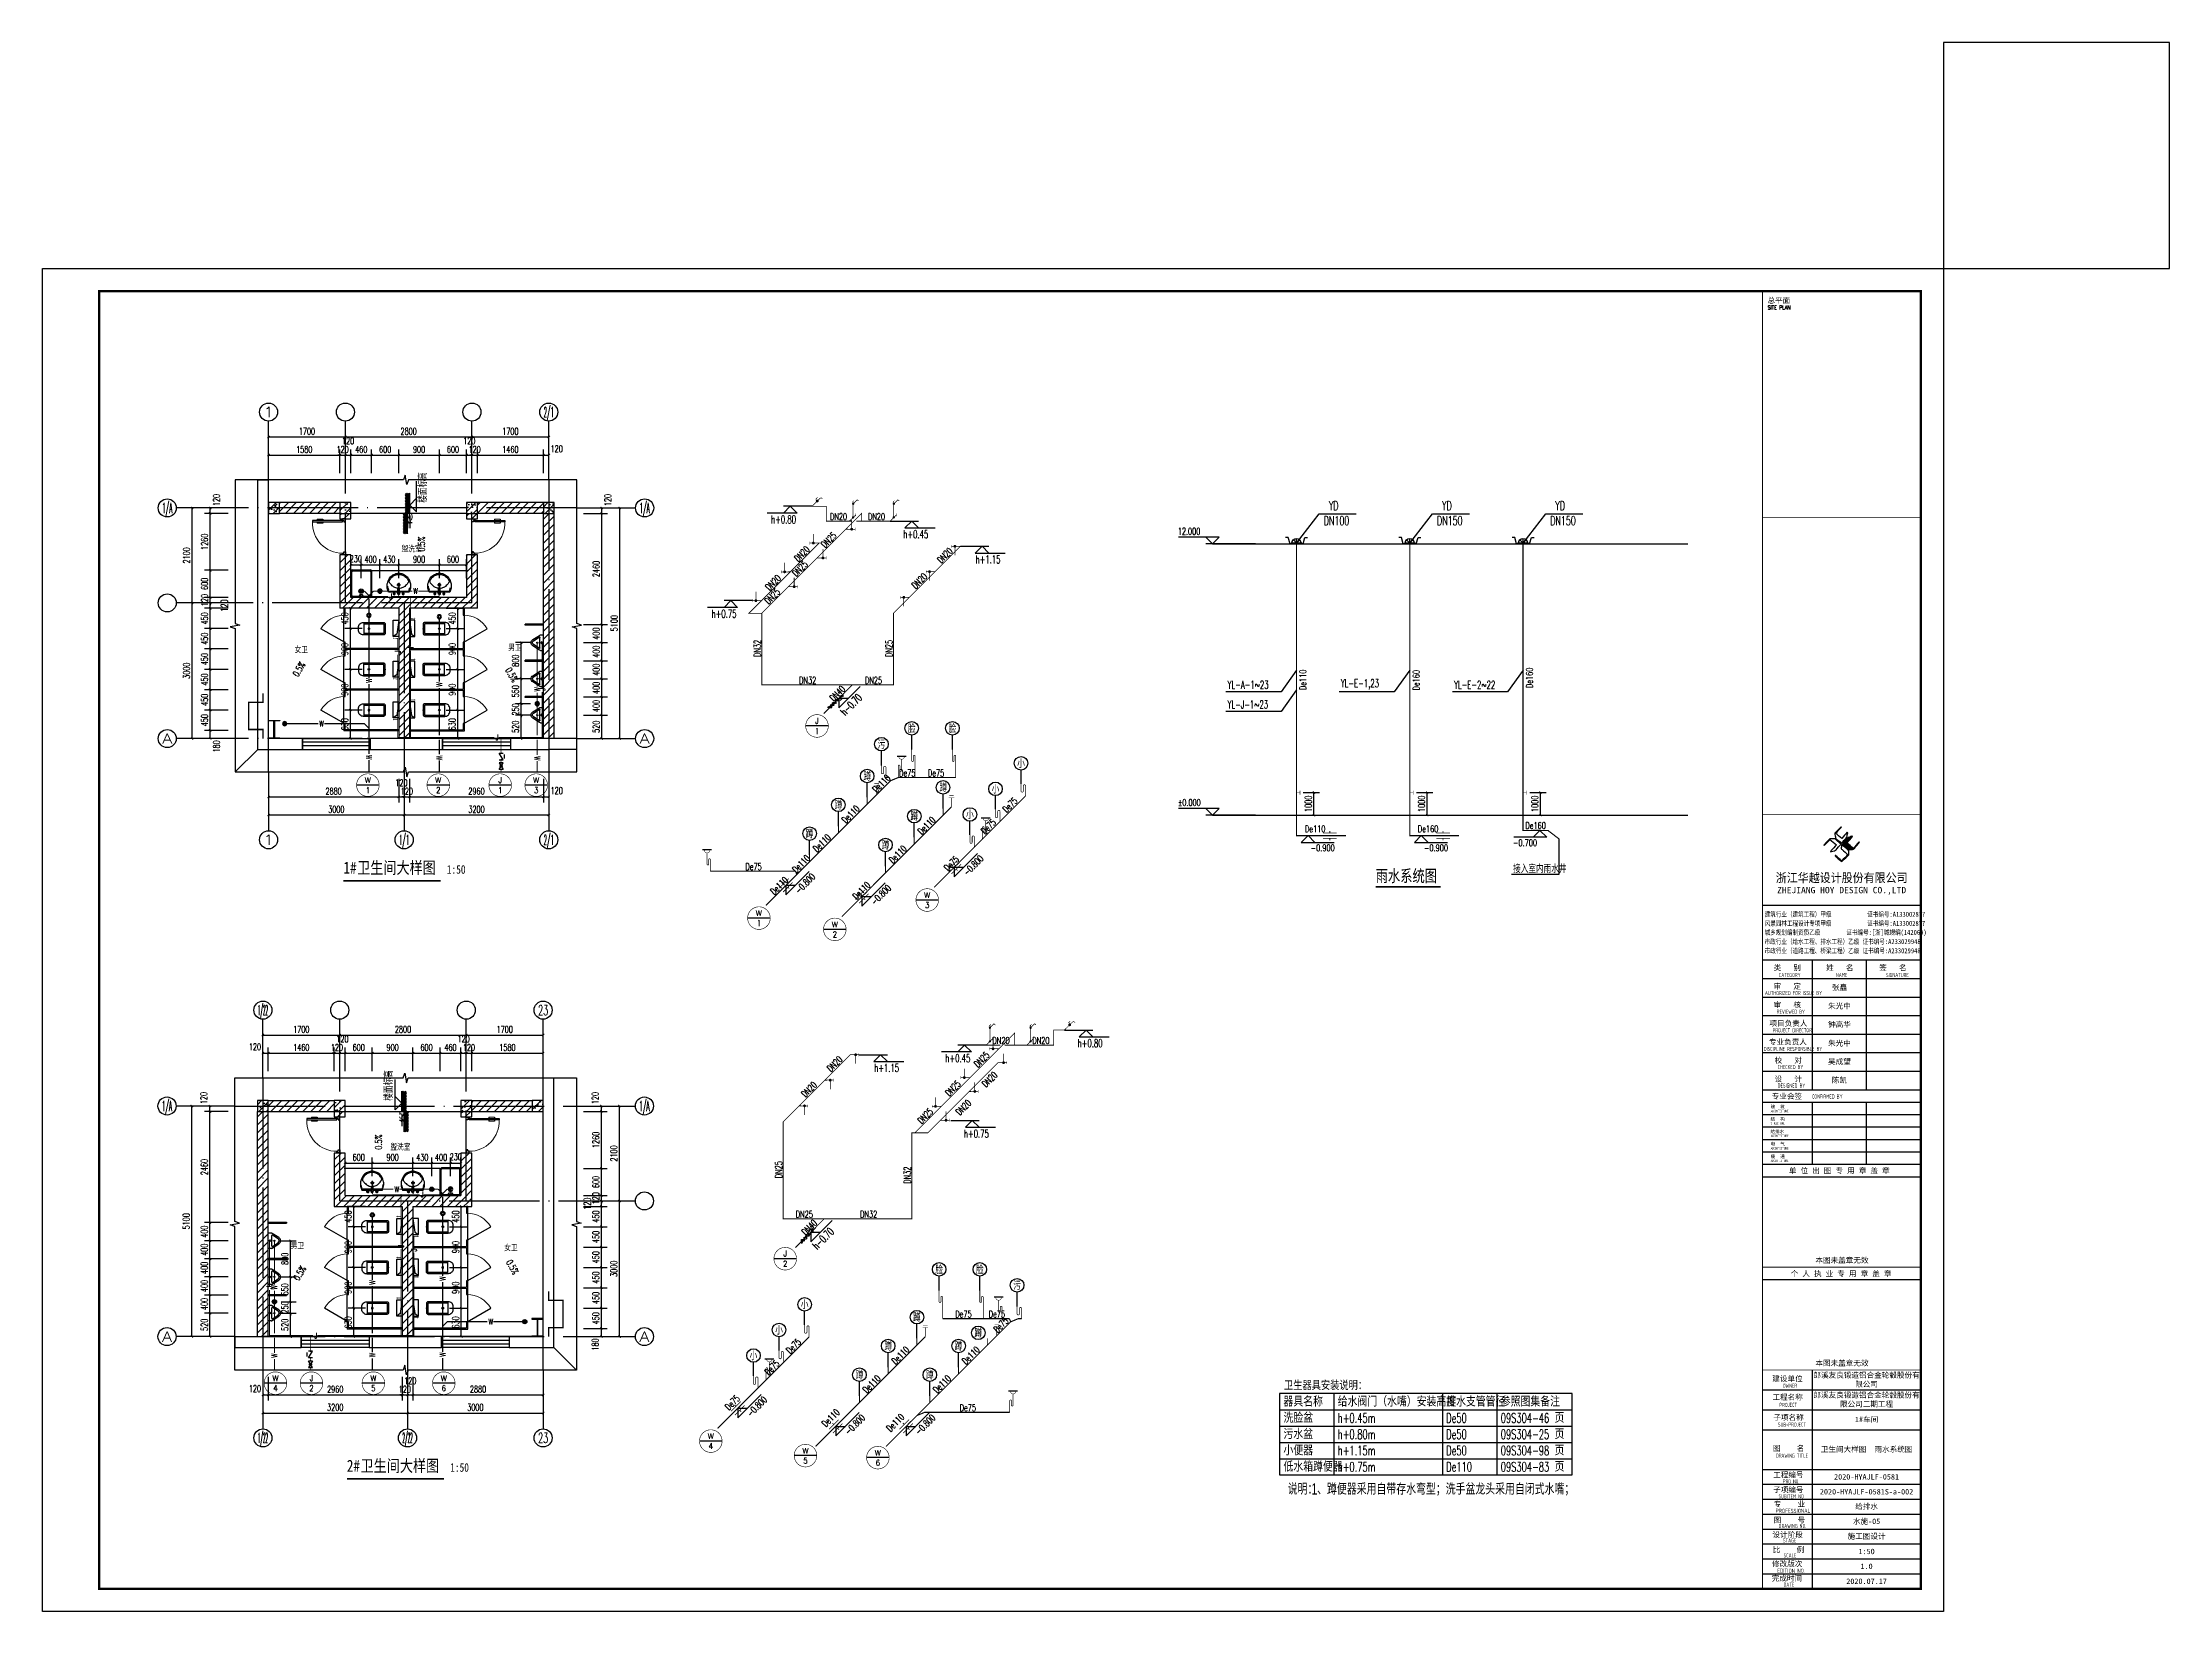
# Model space of a CAD drawing. Extents: x 12811826 to 27008858, y -1172757 to 50528.
# Drawn here: x 13496335 to 13543385, y -601343 to -566643 of the extents above; entities that cross this region are included whole.
import ezdxf
from ezdxf.enums import TextEntityAlignment as Align

# ---------------------------------------------------------------- set-up
doc = ezdxf.new("R2010")
doc.units = 0
doc.header["$LTSCALE"] = 1000
doc.header["$MEASUREMENT"] = 0
doc.linetypes.add('DOTE', pattern=[2.42, 2, -0.2, 0.02, -0.2])
for name, color, linetype in [('AXIS', 3, 'Continuous'), ('AXIS_TEXT', 7, 'Continuous'), ('COLUMN', 2, 'Continuous'), ('DIM_ELEV', 3, 'Continuous'), ('DIM_SYMB', 3, 'Continuous'), ('DIM_污水', 3, 'Continuous'), ('DIM_消防', 3, 'Continuous'), ('DIM_雨水', 3, 'Continuous'), ('DOTE', 8, 'DOTE'), ('EQUIP_地漏', 7, 'Continuous'), ('EQUIP_污水', 7, 'Continuous'), ('EQUIP_给水', 7, 'Continuous'), ('EQUIP_雨水斗', 7, 'Continuous'), ('HYTK-GK', 7, 'Continuous'), ('LVTRY', 6, 'Continuous'), ('PIPE-污水', 2, 'Continuous'), ('PIPE-给水', 3, 'Continuous'), ('PIPE-雨水', 4, 'Continuous'), ('PUB_DIM', 3, 'Continuous'), ('PUB_HATCH', 8, 'Continuous'), ('PUB_TEXT', 7, 'Continuous'), ('PUB_TITLE', 4, 'Continuous'), ('TEXT_污水', 7, 'Continuous'), ('TEXT_给水', 7, 'Continuous'), ('TEXT_雨水', 7, 'Continuous'), ('TK', 4, 'Continuous'), ('TWT_DIM', 3, 'Continuous'), ('TWT_ELEV', 3, 'Continuous'), ('TWT_IDEN', 3, 'Continuous'), ('TWT_LEAD', 3, 'Continuous'), ('TWT_TAB', 7, 'Continuous'), ('TWT_TEXT', 7, 'Continuous'), ('VALVE_污水', 7, 'Continuous'), ('VALVE_给水', 7, 'Continuous'), ('VALVE_雨水', 7, 'Continuous'), ('WALL', 9, 'Continuous'), ('WALL-PARAPET', 6, 'Continuous'), ('WINDOW', 4, 'Continuous'), ('填充', 251, 'Continuous'), ('看线', 149, 'Continuous')]:
    doc.layers.add(name, color=color, linetype=linetype)
doc.styles.add('-宋体', font='', dxfattribs={"width": 0.8})
doc.styles.add('_TCH_AXIS', font='COMPLEX', dxfattribs={"bigfont": 'GBCBIG'})
doc.styles.add('_TCH_DIM', font='SIMPLEX', dxfattribs={"bigfont": 'GBCBIG'})
doc.styles.add('_TCH_DIM_T3', font='SIMPLEX', dxfattribs={"width": 0.705882, "bigfont": 'GBCBIG'})
doc.styles.add('_TWT_CIRCLE', font='COMPLEX', dxfattribs={"width": 1.1, "height": 3, "bigfont": 'HZTXT'})
doc.styles.add('_TWT_DIM_ELE', font='SIMPLEX', dxfattribs={"width": 0.8, "height": 3, "bigfont": 'HZTXT'})
doc.styles.add('_TWT_PIPEDN', font='SIMPLEX', dxfattribs={"width": 0.8, "height": 3, "bigfont": 'HZTXT'})
doc.styles.add('_TWT_PIPETEXT', font='COMPLEX', dxfattribs={"width": 0.8, "height": 2.5, "bigfont": 'HZTXT'})
doc.styles.add('_TWT_SANITARY', font='', dxfattribs={"width": 0.8, "height": 3.5})
doc.styles.add('_TWT_SERIAL', font='COMPLEX', dxfattribs={"width": 0.8, "height": 3, "bigfont": 'HZTXT'})
doc.styles.add('COMPLEX', font='COMPLEX')
doc.styles.add('HT', font='simhei.ttf', dxfattribs={"width": 0.8})
doc.styles.add('HZ', font='txt_____.ttf', dxfattribs={"bigfont": 'hztxt'})
doc.styles.add('ROMANS', font='romans', dxfattribs={"width": 0.65, "height": 231.275})
doc.styles.get("Standard").update_dxf_attribs({"font": 'gbenor.shx', "bigfont": 'gbcbig.shx'})
doc.styles.add('TK-LG-B', font='', dxfattribs={"width": 0.75})
doc.styles.add('TSSD_REIN', font='tssdeng.shx', dxfattribs={"width": 0.7, "bigfont": 'tssdchn.shx'})
doc.styles.add('YAYA', font='', dxfattribs={"width": 0.8, "height": 1})
doc.styles.add('中西文等高字体', font='HZTXT_E.shx', dxfattribs={"width": 0.7, "bigfont": 'HZTXT.shx'})
doc.styles.add('图签宋体', font='', dxfattribs={"height": 300})
doc.styles.add('图签黑体', font='simhei.ttf', dxfattribs={"height": 550})
doc.styles.get('-宋体').set_extended_font_data('SimSun')
doc.styles.get('_TWT_SANITARY').set_extended_font_data('SimSun')
doc.styles.get('TK-LG-B').set_extended_font_data('SimSun')
doc.styles.get('YAYA').set_extended_font_data('SimSun')
doc.styles.get('图签宋体').set_extended_font_data('NSimSun')
doc.dimstyles.new('_TCH_ARCH&&50', dxfattribs={"dimtxt": 148.75, "dimasz": 50, "dimexe": 125, "dimexo": 150, "dimgap": 50, "dimtad": 1, "dimdec": 0, "dimzin": 0, "dimdsep": 46, "dimtxsty": '_TCH_DIM_T3', "dimblk": 'ARCHTICK', "dimcen": 0.09, "dimclrt": 7, "dimazin": 2, "dimtfac": 1, "dimtdec": 0, "dimtix": 1, "dimtmove": 2, "dimatfit": 3, "dimfxl": 0, "dimtolj": 1, "dimtzin": 0, "dimarcsym": 0})
doc.dimstyles.new('_TWT_ARCH&&50', dxfattribs={"dimtxt": 148.75, "dimasz": 50, "dimexe": 125, "dimexo": 150, "dimgap": 50, "dimtad": 1, "dimdec": 0, "dimzin": 0, "dimdsep": 46, "dimtxsty": '_TCH_DIM_T3', "dimblk": 'ARCHTICK', "dimcen": 0.09, "dimclrt": 7, "dimazin": 2, "dimtfac": 1, "dimtdec": 0, "dimtix": 1, "dimtmove": 2, "dimatfit": 3, "dimfxl": 0, "dimtolj": 1, "dimtzin": 0, "dimarcsym": 0})
pattern_1 = [(45, (0, 89.76), (-88.388383, 88.388383), [])]
pattern_2 = [(45, (0, 0), (-88.3883476, 88.3883476), []), (50, (0, 0), (358.630091, -31.3760675), [37.5, -412.5]), (355, (0, 0), (-69.375667, 376.096067), [30, -330]), (100.4514, (29.9, -2.6), (289.254691, 344.719771), [31.870095, -350.571056]), (46.1842, (0, 100), (533.620524, -82.759507), [56.25, -618.75]), (96.6356, (44.47, 93.1), (467.331353, 487.058935), [47.805144, -525.8565]), (351.1842, (0, 100), (467.330973, 487.0593), [45, -495]), (21, (50, 75), (298.453526, -201.3094453), [37.5, -412.5]), (326, (50, 75), (121.657666, 362.575023), [30, -330]), (71.4514, (74.87, 58.22), (420.111314, 161.265248), [31.870095, -350.571056]), (37.5, (0, 0), (6.0799277, 166.4469269), [0, -326, 0, -335, 0, -331.25]), (7.5, (0, 0), (131.5347687, 197.205856), [0, -191, 0, -318.5, 0, -126.25]), (327.5, (-111.5, 0), (266.9112181, -11.2774359), [0, -125, 0, -390, 0, -517.5]), (317.5, (-161.5, 0), (291.5930847, 50.052491), [0, -162.5, 0, -259, 0, -367.5])]

msp = doc.modelspace()

# ---------------------------------------------------------------- texts
at = {"layer": 'DIM_消防', "color": 7, "style": '_TWT_CIRCLE'}
for s, height, p, p2 in [('J', 131.9, (13513428.8, -581712.4), (13513504.8, -581712.4)), ('1', 133.3, (13513435.4, -581937.7), (13513498.3, -581937.7)), ('W', 120.8, (13503462.4, -583019.4), (13503601.6, -583019.4)), ('W', 120.8, (13505019.6, -583019.4), (13505158.8, -583019.4)), ('J', 131.9, (13506420.9, -583021), (13506496.9, -583021)), ('W', 120.8, (13507185.7, -583019.4), (13507324.9, -583019.4)), ('1', 133.3, (13503500.6, -583246.3), (13503563.4, -583246.3)), ('2', 129.4, (13505041.8, -583242.9), (13505136.7, -583242.9)), ('1', 133.3, (13506427.5, -583246.3), (13506490.3, -583246.3)), ('3', 129.4, (13507207.9, -583242.9), (13507302.8, -583242.9)), ('W', 120.8, (13515835.9, -585560.3), (13515975.1, -585560.3)), ('3', 129.4, (13515858.1, -585783.9), (13515952.9, -585783.9)), ('W', 120.8, (13512112.6, -585960.3), (13512251.8, -585960.3)), ('1', 133.3, (13512150.8, -586187.3), (13512213.6, -586187.3)), ('W', 120.8, (13513791.8, -586210.3), (13513931, -586210.3)), ('2', 129.4, (13513814, -586433.8), (13513908.8, -586433.8)), ('2', 129.4, (13512716.4, -593716.7), (13512811.2, -593716.7)), ('J', 131.9, (13512725.8, -593494.8), (13512801.8, -593494.8)), ('J', 131.9, (13502245.6, -596248.3), (13502321.6, -596248.3)), ('W', 120.8, (13501417.6, -596246.6), (13501556.8, -596246.6)), ('4', 127.4, (13501433.8, -596468.5), (13501540.6, -596468.5)), ('2', 129.4, (13502236.2, -596470.2), (13502331.1, -596470.2)), ('W', 120.8, (13503583.7, -596246.6), (13503722.9, -596246.6)), ('5', 129.4, (13503605.9, -596470.2), (13503700.7, -596470.2)), ('W', 120.8, (13505140.9, -596246.6), (13505280.1, -596246.6)), ('6', 129.4, (13505163.1, -596470.2), (13505258, -596470.2)), ('W', 120.8, (13511048, -597527.3), (13511187.2, -597527.3)), ('4', 127.4, (13511064.2, -597749.2), (13511171, -597749.2)), ('W', 120.8, (13513142.7, -597848.8), (13513281.9, -597848.8)), ('5', 129.4, (13513164.9, -598072.3), (13513259.8, -598072.3)), ('W', 120.8, (13514744.8, -597893.4), (13514884, -597893.4)), ('6', 129.4, (13514766.9, -598116.9), (13514861.8, -598116.9))]:
    msp.add_text(s, height=height, dxfattribs=at).set_placement(p, p2, align=Align.FIT)
at = {"layer": 'DIM_雨水', "color": 7, "style": '_TWT_SERIAL', "width": 0.64}
for s, p in [('YD', (13524789.7, -576988)), ('YD', (13527294.7, -576988)), ('YD', (13529799.8, -576988)), ('DN100', (13524676.9, -577318)), ('DN150', (13527181.9, -577318)), ('DN150', (13529687, -577318))]:
    msp.add_text(s, height=200, dxfattribs=at).set_placement(p)
at = {"layer": 'PUB_TEXT', "style": '_TCH_DIM'}
for p in [(13504836.5, -576820.1), (13504081.1, -590047.4)]:
    msp.add_text('楼面标高', height=168.79, rotation=90, dxfattribs=at).set_placement(p)
at = {"layer": 'PUB_TEXT'}
for s, height, style, width, p in [('盥洗室', 132.91, 'YAYA', 0.8, (13504275.3, -577903.7)), ('12.000', 148.75, '_TCH_DIM', 0.705882, (13521450, -577528.1)), ('女卫', 132.91, 'YAYA', 0.8, (13501910, -580134.3)), ('男卫', 132.91, 'YAYA', 0.8, (13506635.7, -580088.2)), ('%%P0.000', 148.75, '_TCH_DIM', 0.705882, (13521450, -583528.1)), ('1#', 265.82, 'YAYA', 0.8, (13502992.2, -585026.5)), ('卫生间大样图', 265.82, 'YAYA', 0.8, (13503294.6, -585026.5)), ('1:50', 189.87, 'YAYA', 0.8, (13505279.1, -585026.5)), ('雨水系统图', 265.82, 'TK-LG-B', 0.75, (13525823.9, -585206.6)), ('盥洗室', 132.91, 'YAYA', 0.8, (13504026.5, -591131)), ('男卫', 132.91, 'YAYA', 0.8, (13501823.2, -593315.4)), ('女卫', 132.91, 'YAYA', 0.8, (13506547.3, -593361.6)), ('2#', 265.82, 'YAYA', 0.8, (13503066.8, -598253.8)), ('卫生间大样图', 265.82, 'YAYA', 0.8, (13503369.2, -598253.8)), ('1:50', 189.87, 'YAYA', 0.8, (13505353.7, -598253.8))]:
    msp.add_text(s, height=height, dxfattribs=dict(at, style=style, width=width)).set_placement(p)
at = {"layer": 'PUB_TEXT', "style": '_TCH_DIM', "width": 0.705882}
for rotation, p in [(90, (13504794.1, -577902.1)), (59.64682, (13501987.7, -580684.8)), (300.35318, (13506566.3, -580521.1)), (90, (13503843.4, -591129.4)), (59.64682, (13502004.4, -594041.7)), (300.35318, (13506583.1, -593618.7))]:
    msp.add_text('0.5%%%', height=148.75, rotation=rotation, dxfattribs=at).set_placement(p)
at = {"layer": 'TEXT_污水', "style": '_TWT_PIPETEXT', "width": 0.64}
for p in [(13504536.9, -578839), (13502457.7, -581769.5), (13504121.8, -592066.3)]:
    msp.add_text('W', height=125, dxfattribs=at).set_placement(p)
for rotation, p in [(90, (13503617.9, -580803.8)), (90, (13505175.1, -580890.5)), (90, (13507341.2, -580998.8)), (270, (13503492.9, -582400.6)), (270, (13505050.1, -582412.3)), (270, (13507216.2, -582423.9)), (90, (13501526.4, -594226)), (90, (13503692.4, -594117.8)), (90, (13505249.7, -594031.1)), (0, (13506201, -594996.8)), (90, (13503692.4, -595723.4)), (90, (13505249.7, -595711.7)), (90, (13501526.4, -595735))]:
    msp.add_text('W', height=125, rotation=rotation, dxfattribs=at).set_placement(p)
at = {"layer": 'TEXT_污水', "linetype": 'Continuous', "style": '_TWT_PIPEDN', "width": 0.64}
for s, p in [('De110', (13514783.8, -583243.5)), ('De75', (13517662.1, -583688.5)), ('De110', (13514103.2, -583924.1)), ('De110', (13515782.4, -584174)), ('De75', (13517184.9, -584165.7)), ('De110', (13513466.8, -584560.5)), ('De110', (13513007, -585020.3)), ('De110', (13515146, -584810.4)), ('De75', (13516368.1, -584982.5)), ('De110', (13512522.6, -585504.6)), ('De110', (13514343.5, -585613)), ('De75', (13517461.9, -595191.1)), ('De75', (13512874.1, -595655.5)), ('De110', (13515204.7, -595891.1)), ('De110', (13516761.9, -595891.1)), ('De75', (13512396.9, -596132.7)), ('De75', (13511519.7, -596905.3)), ('De110', (13514568.3, -596527.4)), ('De110', (13516125.5, -596527.4)), ('De110', (13513663, -597276.2)), ('De110', (13515092.9, -597380.6))]:
    msp.add_text(s, height=150, rotation=45, dxfattribs=at).set_placement(p)
for p in [(13515283.6, -582874.3), (13515920.7, -582874.3), (13511883.8, -584946.4), (13516527, -594841.3), (13517266.1, -594841.3), (13516623.6, -596913.4)]:
    msp.add_text('De75', height=150, dxfattribs=at).set_placement(p)
at = {"layer": 'TEXT_给水', "linetype": 'Continuous', "style": '_TWT_PIPEDN', "width": 0.64}
for s, p in [('DN20', (13513753.7, -577203)), ('DN20', (13514593.9, -577203)), ('DN32', (13513071.9, -580824.6)), ('DN25', (13514527.5, -580824.6)), ('DN20', (13517348.8, -588792)), ('DN20', (13518230.5, -588792)), ('DN25', (13512997.9, -592633.3)), ('DN32', (13514420.5, -592633.3))]:
    msp.add_text(s, height=150, dxfattribs=at).set_placement(p)
for s, rotation, p in [('DN25', 45, (13513645.8, -577831.2)), ('DN25', 45, (13513009.5, -578467.6)), ('DN20', 45, (13513051.5, -578138.5)), ('DN20', 45, (13516216, -578172.4)), ('DN20', 45, (13512415.1, -578774.9)), ('DN20', 45, (13515651, -578737.4)), ('DN25', 45, (13512398.1, -579079)), ('DN32', 90, (13512222, -580233.5)), ('DN25', 90, (13515133.4, -580233.5)), ('DN40', 45, (13513836.6, -581226.3)), ('DN25', 45, (13517029.2, -589323.6)), ('DN20', 45, (13513776.7, -589418.3)), ('DN20', 45, (13517205.5, -589762)), ('DN20', 45, (13513211.6, -589983.3)), ('DN25', 45, (13516392.8, -589960)), ('DN25', 45, (13515781.5, -590571.3)), ('DN20', 45, (13516625, -590382)), ('DN25', 90, (13512694, -591760.8)), ('DN32', 90, (13515539.3, -591884)), ('DN40', 45, (13513216.6, -593035))]:
    msp.add_text(s, height=150, rotation=rotation, dxfattribs=at).set_placement(p)
at = {"layer": 'TEXT_给水', "style": '_TWT_PIPETEXT', "width": 0.64}
for p in [(13504001.6, -578951.9), (13506354.8, -582075.5), (13504699, -592179.2), (13502345.8, -595302.8)]:
    msp.add_text('J', height=125, dxfattribs=at).set_placement(p)
for p in [(13504252, -580155.7), (13504539.1, -580071.7), (13507450.5, -580982.2), (13504328.4, -593299), (13504615.5, -593383), (13501417.1, -594209.5)]:
    msp.add_text('J', height=125, rotation=90, dxfattribs=at).set_placement(p)
at = {"layer": 'TEXT_雨水', "linetype": 'Continuous', "style": '_TWT_PIPEDN', "width": 0.64}
for s, p in [('De110', (13524291.2, -580964.6)), ('De160', (13526796.3, -580973.7)), ('De160', (13529301.3, -580920.5))]:
    msp.add_text(s, height=150, rotation=90, dxfattribs=at).set_placement(p)
for s, p in [('De160', (13529138.2, -584035.3)), ('De110', (13524262.1, -584109.6)), ('De160', (13526758, -584109.6))]:
    msp.add_text(s, height=150, dxfattribs=at).set_placement(p)
at = {"layer": 'TWT_TAB'}
for s, height, style, width, p in [('器具名称', 210, '_TWT_PIPEDN', 0.8, (13523785.5, -596809.6)), ('卫生器具安装说明：', 182.28, '-宋体', 0.8, (13523797.5, -596426.6)), ('给水阀门（水嘴）安装高度', 210, '_TWT_PIPEDN', 0.8, (13524985.6, -596809.6)), ('排水支管管径', 210, '_TWT_PIPEDN', 0.8, (13527385.6, -596809.6)), ('参照图集备注', 210, '_TWT_PIPEDN', 0.8, (13528592.4, -596809.6)), ('洗脸盆', 210, '_TWT_PIPEDN', 0.8, (13523785.5, -597169.6)), ('h+0.45m', 210, '_TWT_PIPEDN', 0.64, (13524985.6, -597169.6)), ('De50', 210, '_TWT_PIPEDN', 0.64, (13527385.6, -597169.6)), ('09S304-46', 210, '_TWT_PIPEDN', 0.64, (13528592.4, -597169.6)), ('页', 210, '_TWT_PIPEDN', 0.8, (13529782.8, -597169.6)), ('污水盆', 210, '_TWT_PIPEDN', 0.8, (13523785.5, -597529.6)), ('h+0.80m', 210, '_TWT_PIPEDN', 0.64, (13524985.6, -597529.6)), ('De50', 210, '_TWT_PIPEDN', 0.64, (13527385.6, -597529.6)), ('09S304-25', 210, '_TWT_PIPEDN', 0.64, (13528592.4, -597529.6)), ('页', 210, '_TWT_PIPEDN', 0.8, (13529782.8, -597529.6)), ('小便器', 210, '_TWT_PIPEDN', 0.8, (13523785.5, -597889.6)), ('h+1.15m', 210, '_TWT_PIPEDN', 0.64, (13524985.6, -597889.6)), ('De50', 210, '_TWT_PIPEDN', 0.64, (13527385.6, -597889.6)), ('09S304-98', 210, '_TWT_PIPEDN', 0.64, (13528592.4, -597889.6)), ('页', 210, '_TWT_PIPEDN', 0.8, (13529782.8, -597889.6)), ('低水箱蹲便器', 210, '_TWT_PIPEDN', 0.8, (13523785.5, -598249.6)), ('h+0.75m', 210, '_TWT_PIPEDN', 0.64, (13524985.6, -598249.6)), ('De110', 210, '_TWT_PIPEDN', 0.64, (13527385.6, -598249.6)), ('09S304-83', 210, '_TWT_PIPEDN', 0.64, (13528592.4, -598249.6)), ('页', 210, '_TWT_PIPEDN', 0.8, (13529782.8, -598249.6))]:
    msp.add_text(s, height=height, dxfattribs=dict(at, style=style, width=width)).set_placement(p)
at = {"layer": 'TWT_TEXT'}
for s, height, style, width, p in [('h+0.80', 175, '_TWT_DIM_ELE', 0.64, (13512450.8, -577278)), ('h+0.45', 175, '_TWT_DIM_ELE', 0.64, (13515376.9, -577605.5)), ('h+1.15', 175, '_TWT_DIM_ELE', 0.64, (13516974.4, -578162.3)), ('h+0.75', 175, '_TWT_DIM_ELE', 0.64, (13511134.8, -579363.8)), ('YL-A-1~23', 175, '_TWT_SERIAL', 0.64, (13522549.1, -580934.6)), ('YL-E-1,23', 175, '_TWT_SERIAL', 0.64, (13525054.1, -580901.3)), ('YL-E-2~22', 175, '_TWT_SERIAL', 0.64, (13527559.2, -580934.6)), ('YL-J-1~23', 175, '_TWT_SERIAL', 0.64, (13522549.1, -581370.9)), ('-0.700', 150, '_TWT_DIM_ELE', 0.64, (13528865.1, -584416.2)), ('-0.900', 150, '_TWT_DIM_ELE', 0.64, (13524389.8, -584529.3)), ('-0.900', 150, '_TWT_DIM_ELE', 0.64, (13526894.8, -584529.3)), ('h+0.45', 175, '_TWT_DIM_ELE', 0.64, (13516306.5, -589194.5)), ('h+0.80', 175, '_TWT_DIM_ELE', 0.64, (13519232.6, -588862.5)), ('h+1.15', 175, '_TWT_DIM_ELE', 0.64, (13514731.4, -589408.2)), ('h+0.75', 175, '_TWT_DIM_ELE', 0.64, (13516716.9, -590862.7)), ('说明：', 250, '中西文等高字体', 0.7, (13523880.4, -598759.7)), ('1', 250, '中西文等高字体', 0.7, (13524405.4, -598759.7)), ('、蹲便器采用自带存水弯型；洗手盆龙头采用自闭式水嘴；', 250, '中西文等高字体', 0.7, (13524530.4, -598759.7))]:
    msp.add_text(s, height=height, dxfattribs=dict(at, style=style, width=width)).set_placement(p)
at = {"layer": 'TWT_TEXT', "style": '_TWT_DIM_ELE', "width": 0.64}
for s, height, p in [('h-0.70', 175, (13514088.8, -581543.4)), ('-0.800', 150, (13516790.4, -585083.5)), ('-0.800', 150, (13513067.1, -585483.5)), ('-0.800', 150, (13514746.3, -585733.4)), ('h-0.70', 175, (13513468.7, -593352.1)), ('-0.800', 150, (13512002.5, -597050.4)), ('-0.800', 150, (13514168.6, -597450.4)), ('-0.800', 150, (13515725.8, -597450.4))]:
    msp.add_text(s, height=height, rotation=45, dxfattribs=at).set_placement(p)
at = {"layer": 'TWT_TEXT', "style": '_TWT_SANITARY', "width": 0.878906}
for s, p, p2 in [('脸', (13515477.7, -581894.3), (13515647.4, -581894.3)), ('脸', (13516377.7, -581894.3), (13516547.4, -581894.3)), ('污', (13514807.1, -582246.3), (13514976.8, -582246.3)), ('小', (13517895.7, -582669), (13518065.4, -582669)), ('蹲', (13514491.6, -582951.7), (13514661.3, -582951.7)), ('蹲', (13513855.2, -583588.1), (13514024.9, -583588.1)), ('蹲', (13516170.8, -583201.6), (13516340.5, -583201.6)), ('小', (13517330, -583234.6), (13517499.7, -583234.6)), ('蹲', (13515534.4, -583838), (13515704.1, -583838)), ('小', (13516764.4, -583800.3), (13516934.1, -583800.3)), ('蹲', (13513218.8, -584224.5), (13513388.5, -584224.5)), ('蹲', (13514898, -584474.4), (13515067.8, -584474.4)), ('脸', (13516084, -593861.3), (13516253.7, -593861.3)), ('脸', (13516984, -593861.3), (13517153.7, -593861.3)), ('污', (13517808.6, -594213.3), (13517978.3, -594213.3)), ('小', (13513107.8, -594635.9), (13513277.5, -594635.9)), ('小', (13512542.1, -595201.6), (13512711.8, -595201.6)), ('蹲', (13515593.1, -594918.7), (13515762.8, -594918.7)), ('蹲', (13516950.2, -595265.1), (13517119.9, -595265.1)), ('小', (13511976.4, -595767.3), (13512146.1, -595767.3)), ('蹲', (13514956.7, -595555.1), (13515126.4, -595555.1)), ('蹲', (13516513.9, -595555.1), (13516683.6, -595555.1)), ('蹲', (13514320.3, -596191.4), (13514490, -596191.4)), ('蹲', (13515877.6, -596191.4), (13516047.3, -596191.4))]:
    msp.add_text(s, height=169.7, dxfattribs=at).set_placement(p, p2, align=Align.FIT)
at = {"layer": 'TWT_TEXT'}
msp.add_text('接入室内雨水井', height=168.79, dxfattribs=at).set_placement((13528864.6, -585009.8))

# ---------------------------------------------------------------- blocks, each defined once
blk = doc.blocks.new('A$C797E1D2B')
at = {"layer": 'COLUMN'}
h = blk.add_hatch(color=256, dxfattribs=at)
h.paths.add_polyline_path([(125, 400), (250, 400), (250, 388), (130, 388), (130, 200), (125, 200)])
h.paths.add_polyline_path([(0, 400), (125, 400), (125, 200), (120, 200), (120, 388), (0, 388)])
h.paths.add_polyline_path([(0, 12), (120, 12), (120, 200), (125, 200), (125, 0), (0, 0)])
h.paths.add_polyline_path([(125, 200), (130, 200), (130, 12), (250, 12), (250, 0), (125, 0)])
blk.add_lwpolyline([(250, 0), (250, 12), (130, 12), (130, 388), (250, 388), (250, 400), (0, 400), (0, 388), (120, 388), (120, 12), (0, 12), (0, 0)], close=True, dxfattribs=at)
blk = doc.blocks.new('A$C687E1119')
at = {"layer": '填充', "color": 148}
for p, q in [((0, 735), (300, 1035)), ((100, 1778), (122, 1800)), ((100, 1710), (190, 1800)), ((100, 1643), (257, 1800)), ((100, 1576), (300, 1776)), ((100, 1508), (300, 1708)), ((100, 1441), (300, 1641)), ((100, 1374), (300, 1574)), ((100, 1306), (300, 1506)), ((100, 1239), (300, 1439)), ((100, 1172), (300, 1372)), ((100, 1104), (300, 1304)), ((100, 1037), (300, 1237)), ((100, 970), (300, 1170)), ((100, 902), (300, 1102)), ((233, 900), (300, 967)), ((0, 870), (30, 900)), ((0, 802), (98, 900)), ((0, 667), (200, 867)), ((0, 600), (200, 800)), ((0, 533), (200, 733)), ((0, 465), (200, 665)), ((0, 398), (200, 598)), ((0, 331), (200, 531)), ((0, 263), (200, 463)), ((0, 196), (200, 396)), ((0, 129), (200, 329)), ((0, 61), (200, 261)), ((6, 0), (200, 194)), ((73, 0), (200, 127)), ((141, 0), (200, 59))]:
    blk.add_line(p, q, dxfattribs=at)
at = {"layer": '看线', "color": 104}
blk.add_lwpolyline([(100, 1800), (100, 900), (0, 900), (0, 0)], dxfattribs=at)
blk = doc.blocks.new('954652')
at = {"layer": 'LVTRY', "color": 3}
for p, q in [((1767462, 101357), (1767506, 101054)), ((1767506, 101054), (1767582, 100997))]:
    blk.add_line(p, q, dxfattribs=at)
blk.add_lwpolyline([(1767582, 100997), (1767582, 101357), (1767462, 101357), (1767462, 100997)], close=True, dxfattribs=at)
blk = doc.blocks.new('2012_0718_145648')
at = {"linetype": 'ByBlock'}
for p, q in [((-368, 285), (-487, 285)), ((-288, 0), (-368, 285)), ((-288, 0), (288, 0)), ((-240, 32), (240, 32)), ((0, 32), (-141, 174)), ((0, 32), (0, 232)), ((0, 32), (141, 174)), ((288, 0), (368, 285)), ((368, 285), (487, 285))]:
    blk.add_line(p, q, dxfattribs=at)
blk.add_arc((3, 32), 200, 0, 180, dxfattribs=at)
blk = doc.blocks.new('$ATTACHMENT$00000073')
at = {"const_width": 20}
for points in [[(0, 0), (150, 0)], [(150, 90), (150, -90)]]:
    blk.add_lwpolyline(points, dxfattribs=at)
blk = doc.blocks.new('A$C053D6479')
at = {"layer": 'PUB_TITLE'}
h = blk.add_hatch(color=256, dxfattribs=at)
h.dxf.hatch_style = 1
edge = h.paths.add_edge_path()
edge.add_spline(control_points=[(1026, 827), (1105, 920), (1188, 1008), (1266, 1102)], knot_values=[13, 13, 13, 13, 14, 14, 14, 14], degree=3, periodic=0)
edge.add_spline(control_points=[(1266, 1102), (1258, 1111), (1249, 1119), (1239, 1116)], knot_values=[12, 12, 12, 12, 13, 13, 13, 13], degree=3, periodic=0)
edge.add_spline(control_points=[(1239, 1116), (1210, 1107), (1179, 1092), (1144, 1077)], knot_values=[11, 11, 11, 11, 12, 12, 12, 12], degree=3, periodic=0)
edge.add_spline(control_points=[(1144, 1077), (1109, 1063), (1069, 1053), (1047, 1038)], knot_values=[10, 10, 10, 10, 11, 11, 11, 11], degree=3, periodic=0)
edge.add_spline(control_points=[(1047, 1038), (1028, 1026), (1007, 992), (991, 972)], knot_values=[9, 9, 9, 9, 10, 10, 10, 10], degree=3, periodic=0)
edge.add_spline(control_points=[(991, 972), (942, 913), (899, 868), (849, 810)], knot_values=[8, 8, 8, 8, 9, 9, 9, 9], degree=3, periodic=0)
edge.add_spline(control_points=[(849, 810), (842, 801), (822, 776), (822, 775)], knot_values=[7, 7, 7, 7, 8, 8, 8, 8], degree=3, periodic=0)
edge.add_spline(control_points=[(822, 775), (823, 771), (848, 752), (859, 744)], knot_values=[6, 6, 6, 6, 7, 7, 7, 7], degree=3, periodic=0)
edge.add_spline(control_points=[(859, 744), (949, 670), (1035, 592), (1122, 521)], knot_values=[5, 5, 5, 5, 6, 6, 6, 6], degree=3, periodic=0)
edge.add_spline(control_points=[(1122, 521), (1153, 527), (1185, 530), (1217, 533)], knot_values=[4, 4, 4, 4, 5, 5, 5, 5], degree=3, periodic=0)
edge.add_spline(control_points=[(1217, 533), (1246, 535), (1293, 532), (1316, 542)], knot_values=[3, 3, 3, 3, 4, 4, 4, 4], degree=3, periodic=0)
edge.add_spline(control_points=[(1316, 542), (1327, 547), (1338, 565), (1349, 579)], knot_values=[2, 2, 2, 2, 3, 3, 3, 3], degree=3, periodic=0)
edge.add_spline(control_points=[(1349, 579), (1423, 670), (1507, 759), (1572, 848)], knot_values=[1, 1, 1, 1, 2, 2, 2, 2], degree=3, periodic=0)
edge.add_spline(control_points=[(1572, 848), (1564, 852), (1561, 861), (1551, 862)], knot_values=[0, 0, 0, 0, 1, 1, 1, 1], degree=3, periodic=0)
edge.add_spline(control_points=[(1551, 862), (1469, 769), (1393, 671), (1310, 579)], knot_values=[15, 15, 15, 15, 16, 16, 16, 16], degree=3, periodic=0)
edge.add_spline(control_points=[(1310, 579), (1216, 662), (1118, 742), (1026, 827)], knot_values=[14, 14, 14, 14, 15, 15, 15, 15], degree=3, periodic=0)
at = {"layer": 'TK'}
for points, knots in [([(555, 949), (624, 891), (699, 833), (760, 773), (689, 691), (614, 604), (539, 517), (529, 505), (516, 487), (506, 482), (492, 475), (469, 472), (452, 467), (416, 456), (383, 448), (342, 438), (323, 433), (297, 422), (293, 440), (291, 452), (313, 470), (322, 480), (400, 566), (477, 652), (553, 736), (460, 815), (366, 894), (270, 970), (183, 883), (101, 791), (16, 703), (-18, 714), (9, 735), (28, 755), (103, 838), (192, 930), (266, 1005), (319, 1009), (387, 1005), (442, 1007), (456, 1008), (472, 1011), (485, 1007), (507, 1000), (534, 967), (555, 949)], [0, 0, 0, 0, 1, 1, 1, 2, 2, 2, 3, 3, 3, 4, 4, 4, 5, 5, 5, 6, 6, 6, 7, 7, 7, 8, 8, 8, 9, 9, 9, 10, 10, 10, 11, 11, 11, 12, 12, 12, 13, 13, 13, 14, 14, 14, 15, 15, 15, 15]), ([(1031, 1298), (1066, 1286), (1054, 1262), (1045, 1224), (1036, 1188), (1031, 1158), (1024, 1121), (1020, 1104), (1017, 1085), (1012, 1071), (1004, 1052), (976, 1026), (956, 1003), (906, 946), (866, 899), (814, 839), (806, 829), (789, 806), (787, 806), (777, 804), (728, 856), (719, 864), (651, 922), (580, 978), (514, 1036), (509, 1106), (488, 1176), (479, 1247), (570, 1343), (663, 1436), (758, 1526), (764, 1523), (768, 1518), (774, 1515), (693, 1422), (599, 1343), (520, 1249), (607, 1171), (698, 1096), (789, 1021), (874, 1109), (950, 1206), (1031, 1298)], [0, 0, 0, 0, 1, 1, 1, 2, 2, 2, 3, 3, 3, 4, 4, 4, 5, 5, 5, 6, 6, 6, 7, 7, 7, 8, 8, 8, 9, 9, 9, 10, 10, 10, 11, 11, 11, 12, 12, 12, 13, 13, 13, 14, 14, 14, 14]), ([(1551, 862), (1561, 861), (1564, 852), (1572, 848), (1507, 759), (1423, 670), (1349, 579), (1338, 565), (1327, 547), (1316, 542), (1293, 532), (1246, 535), (1217, 533), (1185, 530), (1153, 527), (1122, 521), (1035, 592), (949, 670), (859, 744), (848, 752), (823, 771), (822, 775), (822, 776), (842, 801), (849, 810), (899, 868), (942, 913), (991, 972), (1007, 992), (1028, 1026), (1047, 1038), (1069, 1053), (1109, 1063), (1144, 1077), (1179, 1092), (1210, 1107), (1239, 1116), (1249, 1119), (1258, 1111), (1266, 1102), (1188, 1008), (1105, 920), (1026, 827), (1118, 742), (1216, 662), (1310, 579), (1393, 671), (1469, 769), (1551, 862)], [0, 0, 0, 0, 1, 1, 1, 2, 2, 2, 3, 3, 3, 4, 4, 4, 5, 5, 5, 6, 6, 6, 7, 7, 7, 8, 8, 8, 9, 9, 9, 10, 10, 10, 11, 11, 11, 12, 12, 12, 13, 13, 13, 14, 14, 14, 15, 15, 15, 16, 16, 16, 16]), ([(1097, 490), (1100, 425), (1106, 361), (1107, 294), (1018, 207), (925, 121), (830, 33), (818, 21), (800, 0), (787, 0), (768, -1), (725, 49), (712, 60), (662, 103), (616, 143), (568, 186), (545, 207), (518, 224), (499, 250), (501, 259), (511, 261), (516, 267), (609, 192), (696, 111), (785, 33), (883, 118), (977, 208), (1070, 298), (992, 373), (892, 456), (803, 534), (791, 544), (768, 561), (766, 569), (761, 588), (776, 634), (780, 655), (785, 690), (788, 721), (795, 746), (897, 661), (998, 576), (1097, 490)], [0, 0, 0, 0, 1, 1, 1, 2, 2, 2, 3, 3, 3, 4, 4, 4, 5, 5, 5, 6, 6, 6, 7, 7, 7, 8, 8, 8, 9, 9, 9, 10, 10, 10, 11, 11, 11, 12, 12, 12, 13, 13, 13, 14, 14, 14, 14])]:
    blk.add_open_spline(points, degree=3, knots=knots, dxfattribs=at)
blk = doc.blocks.new('GeYuanFrame_60560235', base_point=(20.09, 4.53))
at = {"layer": 'PUB_TITLE'}
for points in [[(803.09, 235.33), (803.09, 292.73)], [(827.09, 235.33), (827.09, 292.73)], [(803.09, 202.33), (803.09, 229.83)], [(827.09, 202.33), (827.09, 229.83)], [(803.09, 14.53), (803.09, 111.33)]]:
    blk.add_lwpolyline(points, dxfattribs=at)
at = {"layer": 'TK'}
for p, q in [((781.09, 316.93), (851.09, 316.93)), ((781.09, 284.53), (851.09, 284.53)), ((781.09, 276.33), (851.09, 276.33)), ((781.09, 268.13), (851.09, 268.13)), ((781.09, 259.93), (851.09, 259.93)), ((781.09, 251.73), (851.09, 251.73)), ((781.09, 243.53), (851.09, 243.53)), ((781.09, 235.33), (851.09, 235.33)), ((781.09, 235.33), (851.09, 235.33)), ((781.09, 102.53), (851.09, 102.53)), ((781.09, 93.73), (851.09, 93.73)), ((781.09, 84.93), (803.09, 84.93)), ((781.09, 84.93), (851.09, 84.93)), ((781.09, 67.37), (851.09, 67.37)), ((781.09, 67.33), (851.09, 67.33)), ((781.09, 60.77), (851.09, 60.77)), ((781.09, 54.17), (851.09, 54.17)), ((781.09, 47.57), (851.09, 47.57)), ((781.09, 40.97), (851.09, 40.97)), ((781.09, 34.37), (851.09, 34.37)), ((781.09, 27.77), (851.09, 27.77)), ((781.09, 21.17), (851.09, 21.17)), ((781.09, 14.53), (851.09, 14.53))]:
    blk.add_line(p, q, dxfattribs=at)
blk.add_lwpolyline([(20.09, 4.53), (20.09, 598.53), (861.09, 598.53), (861.09, 4.53)], close=True, dxfattribs=at)
at = {"layer": 'TK', "const_width": 1}
blk.add_lwpolyline([(45.09, 588.53), (851.09, 588.53), (851.09, 14.53), (45.09, 14.53)], close=True, dxfattribs=at)
at = {"layer": 'TK'}
for points, const_width in [([(781.09, 588.53), (781.09, 14.53)], 0.4), ([(781.09, 488.5), (851.09, 488.5)], 0.35), ([(781.09, 357.14), (851.09, 357.14)], 0.35), ([(781.09, 292.73), (851.09, 292.73)], 0.35), ([(781.09, 292.73), (851.09, 292.73)], 0.35), ([(781.09, 235.33), (851.09, 235.33)], 0.35), ([(781.09, 202.33), (851.09, 202.33)], 0.35), ([(781.09, 156.83), (851.09, 156.83)], 0.35), ([(781.09, 111.33), (851.09, 111.33)], 0.35), ([(781.09, 67.37), (851.09, 67.37)], 0.35)]:
    blk.add_lwpolyline(points, dxfattribs=dict(at, const_width=const_width))
for points in [[(781.09, 292.73), (851.09, 292.73)], [(781.09, 235.33), (851.09, 235.33)], [(781.09, 229.83), (851.09, 229.83)], [(781.09, 224.33), (851.09, 224.33)], [(781.09, 218.83), (851.09, 218.83)], [(781.09, 213.33), (851.09, 213.33)], [(781.09, 207.83), (851.09, 207.83)], [(781.09, 202.33), (851.09, 202.33)], [(781.09, 196.83), (851.09, 196.83)], [(781.09, 151.33), (851.09, 151.33)]]:
    blk.add_lwpolyline(points, dxfattribs=at)
at = {"layer": 'PUB_TITLE', "xscale": 0.01000000000021828, "yscale": 0.01000000000021828, "zscale": 0.01}
blk.add_blockref('A$C053D6479', (808.19, 336.27), dxfattribs=at)
at = {"layer": 'TK', "style": '图签宋体'}
for s, height, p in [('总平面', 2.4, (783.23, 583.28)), ('类   别', 2.4, (785.97, 288.09)), ('审   定', 2.4, (785.97, 279.89)), ('姓   名', 2.4, (809.2, 288.09)), ('签   名', 2.4, (832.68, 288.09)), ('审   核', 2.4, (785.97, 271.69)), ('项目负责人', 2.4, (784.13, 263.49)), ('专业负责人', 2.4, (783.89, 255.29)), ('校   对', 2.4, (786.38, 247.09)), ('设   计', 2.4, (786.36, 238.89)), ('建  筑', 1.44, (784.61, 227.11)), ('专业会签', 2.4, (785.12, 231.24)), ('结  构', 1.44, (784.61, 221.61)), ('给排水', 1.44, (784.61, 216.11)), ('电  气', 1.44, (784.61, 210.61)), ('暖  通', 1.44, (784.61, 205.11)), ('单 位 出 图 专 用 章 盖 章', 2.4, (792.72, 198.35)), ('本图未盖章无效', 2.4, (804.43, 158.7)), ('个 人 执 业 专 用 章 盖 章', 2.4, (793.52, 152.77)), ('本图未盖章无效', 2.4, (804.43, 113.2)), ('建设单位', 2.4, (785.39, 106.33)), ('工程名称', 2.4, (785.47, 98.12)), ('子项名称', 2.4, (785.85, 89.14)), ('图    名', 2.4, (785.63, 75.5)), ('工程编号', 2.4, (785.77, 63.77)), ('子项编号', 2.4, (785.77, 57.19)), ('专    业', 2.4, (786.01, 50.88)), ('设计阶段', 2.4, (785.45, 37.32)), ('图    号', 2.4, (786.02, 43.77)), ('比    例', 2.4, (785.59, 30.63)), ('完成时间', 2.4, (785.11, 18.02)), ('修改版次', 2.4, (785.24, 24.41))]:
    blk.add_text(s, height=height, dxfattribs=at).set_placement(p)
at = {"layer": 'TK'}
for s, height, style, width, p in [('SITE PLAN', 1.697, 'ROMANS', 0.76, (783.35, 580.49)), ('建筑行业（建筑工程）甲级           证书编号:A133002877', 2.2, '-宋体', 0.8, (782, 311.83)), ('风景园林工程设计专项甲级           证书编号:A133002877', 2.2, '-宋体', 0.8, (782, 307.81)), ('城乡规划编制资质乙级        证书编号:[浙]城规编(142069)', 2.2, '-宋体', 0.8, (782, 303.82)), ('市政行业（给水工程、排水工程）乙级 证书编号:A233029948', 2.2, '-宋体', 0.8, (782, 299.74)), ('市政行业（道路工程、桥梁工程）乙级 证书编号:A233029948', 2.2, '-宋体', 0.8, (782, 295.69)), ('CATEGORY', 1.8, 'TSSD_REIN', 0.7, (788.32, 285.17)), ('NAME', 1.8, 'TSSD_REIN', 0.7, (813.51, 285.17)), ('SIGNATURE', 1.8, 'TSSD_REIN', 0.7, (835.66, 285.17)), ('AUTHORIZED FOR ISSUE BY', 1.8, 'TSSD_REIN', 0.7, (782.12, 277.17)), ('REVIEWED BY', 1.8, 'TSSD_REIN', 0.7, (787.36, 268.91)), ('DISCIPLINE RESPONSIBLE BY', 1.8, 'TSSD_REIN', 0.7, (781.57, 252.48)), ('PROJECT DIRECTOR', 1.8, 'TSSD_REIN', 0.7, (785.55, 260.74)), ('CHECKED BY', 1.8, 'TSSD_REIN', 0.7, (787.75, 244.44)), ('DESIGNED BY', 1.8, 'TSSD_REIN', 0.7, (787.76, 236.27)), ('ARCHITECTURE', 1.08, 'TSSD_REIN', 0.7, (784.65, 225.34)), ('CONFIRMED BY', 1.8, 'TSSD_REIN', 0.7, (802.94, 231.42)), ('STRUCTURE', 1.08, 'TSSD_REIN', 0.7, (784.65, 219.84)), ('ARCHITECTURE', 1.08, 'TSSD_REIN', 0.7, (784.65, 214.34)), ('ARCHITECTURE', 1.08, 'TSSD_REIN', 0.7, (784.65, 208.84)), ('ARCHITECTURE', 1.08, 'TSSD_REIN', 0.7, (784.65, 203.34)), ('OWNER', 1.8, 'TSSD_REIN', 0.7, (789.98, 103.48)), ('PROJECT', 1.8, 'TSSD_REIN', 0.7, (788.52, 95.02)), ('SUB-PROJECT', 1.8, 'TSSD_REIN', 0.7, (787.86, 86.3)), ('DRAWING TITLE', 1.8, 'TSSD_REIN', 0.7, (786.97, 72.53)), ('PRO N0.', 1.8, 'TSSD_REIN', 0.7, (790.01, 61.15)), ('PROFESSIONAL', 1.8, 'TSSD_REIN', 0.8, (786.88, 48.15)), ('SUBITEM NO.', 1.8, 'TSSD_REIN', 0.7, (788.15, 54.58)), ('DRAWING NO.', 1.8, 'TSSD_REIN', 0.7, (788.19, 41.45)), ('STAGE', 1.8, 'TSSD_REIN', 0.7, (790.09, 35.03)), ('SCALE', 1.8, 'TSSD_REIN', 0.7, (790.38, 28.42)), ('EDITION NO.', 1.8, 'TSSD_REIN', 0.8, (787.53, 21.64)), ('DATE', 1.8, 'TSSD_REIN', 0.7, (790.33, 15.45))]:
    blk.add_text(s, height=height, dxfattribs=dict(at, style=style, width=width)).set_placement(p)
for s, height, style, width, p in [('浙江华越设计股份有限公司', 3.96, 'HT', 0.9, (816.07, 329.16)), ('ZHEJIANG HOY DESIGN CO.,LTD', 2.8, '图签黑体', 1.11, (816.06, 323.29))]:
    blk.add_text(s, height=height, dxfattribs=dict(at, style=style, width=width)).set_placement(p, align=Align.MIDDLE)
at = {"layer": 'TK', "char_height": 2.4, "attachment_point": 5, "style": '图签宋体'}
for s, insert, width in [('朱光中', (815.09, 272.23), 24), ('张矗', (815.09, 280.4), 24), ('钟高华', (815.09, 264.03), 24), ('朱光中', (815.09, 255.76), 24), ('吴成望', (815.09, 247.63), 24), ('陈凯', (815.09, 239.43), 24), ('郎溪友良锻造铝合金轮毂股份有限公司', (827.09, 106.93), 48), ('郎溪友良锻造铝合金轮毂股份有限公司二期工程', (827.09, 98.13), 48), ('1#车间', (827.09, 89.33), 48), ('卫生间大样图  雨水系统图', (827.09, 76.13), 48), ('2020-HYAJLF-0581S-a-002', (827.09, 57.47), 48), ('2020-HYAJLF-0581', (827.09, 64.07), 48), ('给排水', (827.09, 50.87), 48), ('施工图设计', (827.09, 37.67), 48), ('水施-05', (827.09, 44.27), 48), ('1:50', (827.09, 31.07), 48), ('2020.07.17', (827.09, 17.88), 48), ('1.0', (827.09, 24.47), 48)]:
    blk.add_mtext(s, dxfattribs=dict(at, insert=insert, width=width))
blk = doc.blocks.new('$lvtry$00000037')
for p, q in [((-305, -430, 0), (-305, -30, 0)), ((-285, -420, 0), (-285, -40, 0)), ((-275, 0, 0), (275, 0, 0)), ((275, -460, 0), (-275, -460, 0)), ((-265, -20, 0), (265, -20, 0)), ((265, -440, 0), (-265, -440, 0)), ((285, -180, 0), (245, -198, 0)), ((245, -198, 0), (245, -263, 0)), ((245, -263, 0), (285, -280, 0)), ((285, -40, 0), (285, -420, 0)), ((305, -30, 0), (305, -430, 0))]:
    blk.add_line(p, q)
for radius in [50, 32.5]:
    blk.add_circle((165, -230, 0), radius)
for centre, radius, start, end in [((-275, -30, 0), 30, 90, 180), ((-275, -430, 0), 30, 180, 270), ((-265, -40, 0), 20, 90, 180), ((-265, -420, 0), 20, 180, 270), ((265, -40, 0), 20, 0, 90), ((265, -420, 0), 20, 270, 0), ((275, -30, 0), 30, 0, 90), ((275, -430, 0), 30, 270, 0)]:
    blk.add_arc(centre, radius, start, end)
blk = doc.blocks.new('$lvtry$00000007')
for p, q in [((-170, 0, 0), (170, 0, 0)), ((-170, -61, 0), (-170, 0, 0)), ((-162, -88, 0), (-69, -231, 0)), ((-124, -91, 0), (-43, -216, 0)), ((-116, -76, 0), (116, -76, 0)), ((43, -216, 0), (124, -91, 0)), ((69, -231, 0), (162, -88, 0)), ((170, -61, 0), (170, 0, 0))]:
    blk.add_line(p, q)
blk.add_circle((0, -38, 0), 17.7)
for centre, radius, start, end in [((-120, -61, 0), 50, 180, 213.0863), ((-116, -86, 0), 10, 90, 213.0863), ((0, -191, 0), 80, 210, 330), ((0, -191, 0), 50, 210, 330), ((116, -86, 0), 10, 326.9137, 90), ((120, -61, 0), 50, 326.9137, 0)]:
    blk.add_arc(centre, radius, start, end)
blk = doc.blocks.new('$DorLib2D$00000009')
at = {"lineweight": 13}
for p, q in [((0.378, 0.782), (0.378, 0.624)), ((0.489, 0.782), (0.489, 0.624))]:
    blk.add_line(p, q, dxfattribs=at)
for p, q in [((0.413, 0.782), (0.378, 0.782)), ((0.413, 0.624), (0.378, 0.624)), ((0.413, 0.905), (0.413, 0.081)), ((0.454, 0.905), (0.413, 0.905)), ((0.454, 0.081), (0.454, 0.905)), ((0.489, 0.782), (0.454, 0.782)), ((0.489, 0.624), (0.454, 0.624)), ((-0.494, 0.081), (-0.453, 0.081)), ((-0.494, -0.002), (-0.494, 0.081)), ((-0.453, 0.081), (-0.453, 0.039)), ((-0.453, 0.039), (-0.412, 0.039)), ((-0.412, 0.039), (-0.412, -0.002)), ((0.413, 0.081), (0.454, 0.081)), ((0.454, 0.039), (0.413, 0.039)), ((0.413, 0.039), (0.413, -0.002)), ((0.495, 0.081), (0.454, 0.081)), ((0.454, 0.081), (0.454, 0.039)), ((0.495, -0.002), (0.495, 0.081)), ((-0.494, -0.002), (-0.494, -0.002)), ((-0.412, -0.002), (-0.494, -0.002)), ((0.413, -0.002), (0.495, -0.002)), ((0.495, -0.002), (0.495, -0.002))]:
    blk.add_line(p, q)
blk.add_arc((0.372, 0.082), 0.825, 87.13397, 180.07167, dxfattribs=at)
blk = doc.blocks.new('$TCHSYS$APDOOR2D')
blk.add_line((0.5, 0), (0, 0.866))
at = {"lineweight": 13}
blk.add_arc((0.5, 0), 1, 120, 180, dxfattribs=at)
blk = doc.blocks.new('$lvtry$00000192')
for p, q in [((-249, -114, 0), (-277, -200, 0)), ((-257, -192, 0), (-247, -166, 0)), ((-30, -114, 0), (-249, -114, 0)), ((-237, -138, 0), (-247, -166, 0)), ((-235, -138, 0), (-27, -138, 0)), ((-144, -84, 0), (-75, -83, 0)), ((-109, -118, 0), (-110, -49, 0)), ((-43, -272, 0), (43, -271, 0)), ((-24, -72, 0), (-30, -109, 0)), ((-30, -109, 0), (-17, -212, 0)), ((-24, -72, 0), (0, -73, 0)), ((-24, -72, 0), (-17, -212, 0)), ((-23, -91, 0), (0, -91, 0)), ((-18, -202, 0), (-1, -202, 0)), ((-17, -212, 0), (-1, -212, 0)), ((15, -203, 0), (-1, -202, 0)), ((14, -212, 0), (-1, -212, 0)), ((24, -73, 0), (0, -73, 0)), ((23, -92, 0), (0, -91, 0)), ((1, -314, 0), (0, -229, 0)), ((24, -73, 0), (14, -212, 0)), ((30, -110, 0), (14, -212, 0)), ((24, -73, 0), (30, -110, 0)), ((26, -138, 0), (243, -138, 0)), ((256, -114, 0), (29, -114, 0)), ((75, -83, 0), (144, -82, 0)), ((110, -117, 0), (109, -48, 0)), ((243, -138, 0), (263, -192, 0)), ((243, -138, 0), (272, -216, 0)), ((283, -200, 0), (256, -114, 0))]:
    blk.add_line(p, q)
for points in [[(-277, -200, 0.044851), (-282, -257, 0.06689), (-277, -296, 0.023023), (-257, -356, 0.044853), (-243, -386, 0.043799), (-215, -425, 0.044001), (-180, -459, 0.042834), (-139, -487, 0.043018), (-95, -507, 0.042273), (-47, -520, 0.042347), (2, -524, 0.04234), (52, -520, 0.042268), (100, -508, 0.043003), (144, -488, 0.042821), (185, -460, 0.043985), (220, -426, 0.043782), (249, -387, 0.044843), (273, -338, 0.059205), (283, -297, 0.030672), (287, -241, 0.04375), (283, -201, 0.001982), (283, -201, 0.000717), (283, -200)], [(-21, -200, 0.021783), (-40, -200, 0.043137), (-49, -201, 0.041783), (-92, -214, 0.044848), (-129, -233, 0.04131), (-155, -252, 0.026055), (-194, -290, 0.052783), (-228, -336, 0.159914), (-231, -349, 0.063485), (-229, -357, 0.0374), (-221, -373, 0.051256), (-198, -406, 0.043963), (-164, -440, 0.042872), (-127, -465, 0.042994), (-86, -483, 0.042296), (-43, -495, 0.042347), (2, -499, 0.042341), (47, -495, 0.042292), (91, -484, 0.04298), (132, -466, 0.042859), (169, -440, 0.043948), (202, -409, 0.046877), (227, -374, 0.041749), (235, -357, 0.059652), (238, -346, 0.177603), (234, -327, 0.063235), (189, -275, 0.024325), (146, -239, 0.043369), (120, -223, 0.042415), (76, -205, 0.050318), (38, -197, 0.034463), (33, -197, 0.015757), (19, -198, 0.015757)]]:
    blk.add_lwpolyline(points, format="xyb")
at = {"elevation": 0}
blk.add_lwpolyline([(-257, -192), (-264, -237), (-264, -241)], dxfattribs=at)
for centre, radius in [((-109, -83, 0), 23.8), ((-109, -83, 0), 14.2), ((0, -271, 0), 28.5), ((0, -271, 0), 19), ((110, -83, 0), 23.8), ((110, -83, 0), 14.2)]:
    blk.add_circle(centre, radius)
for centre, start, end in [((-1, -61, 0), 79.8328, 278.7823), ((1, -61, 0), 259.8328, 98.7823)]:
    blk.add_arc(centre, 6.83, start, end)
blk.add_point((0, -91, 0))
blk = doc.blocks.new('$lvtry$00000200')
at = {"color": 0}
for p, q in [((-110, -40, 0), (-110, -470, 0)), ((100, -30, 0), (-100, -30, 0)), ((110, -470, 0), (110, -40, 0))]:
    blk.add_line(p, q, dxfattribs=at)
at = {"color": 0, "elevation": 0}
blk.add_lwpolyline([(100, 0), (-100, 0, 0.414214), (-140, -40), (-140, -480, 0.414214), (-30, -590), (30, -590, 0.414214), (140, -480), (140, -40, 0.414214)], format="xyb", close=True, dxfattribs=at)
blk.add_lwpolyline([(140, -470), (-140, -470)], dxfattribs=at)
at = {"color": 0}
blk.add_circle((0, -359, 0), 20, dxfattribs=at)
for centre, start, end in [((-100, -40, 0), 90, 180), ((100, -40, 0), 0, 90)]:
    blk.add_arc(centre, 10, start, end, dxfattribs=at)
for p in [(0, 0), (0, -359, 0)]:
    blk.add_point(p, dxfattribs=at)
blk = doc.blocks.new('$TCHSYS$WIN2D')
for p, q in [((-0.5, 0.5), (0.5, 0.5)), ((-0.5, 0.5), (-0.5, -0.5)), ((0.5, 0.5), (0.5, -0.5)), ((0.5, 0.167), (-0.5, 0.167)), ((0.5, -0.167), (-0.5, -0.167)), ((-0.5, -0.5), (0.5, -0.5))]:
    blk.add_line(p, q)
blk = doc.blocks.new('_AXISO')
blk.add_circle((0, 0), 0.5)
at = {"layer": 'AXIS_TEXT', "style": 'COMPLEX', "width": 1.041667}
blk.add_attdef('A', text='', height=0.56, dxfattribs=at).set_placement((-0.25, -0.28), (0.25, -0.28), align=Align.FIT)
blk = doc.blocks.new('_ArchTick')
at = {"color": 0, "linetype": 'ByBlock', "const_width": 0.4}
blk.add_lwpolyline([(-0.5, -0.5), (0.5, 0.5)], dxfattribs=at)
blk = doc.blocks.new('*D363')
at = {"layer": 'AXIS', "color": 0, "lineweight": -2}
for p, q in [((13501209, -589394), (13501209, -588469)), ((13501209, -588594), (13502909, -588594)), ((13502909, -589394), (13502909, -588469))]:
    blk.add_line(p, q, dxfattribs=at)
at = {"layer": 'Defpoints', "color": 0}
for p in [(13502909, -588594), (13501209, -589544), (13502909, -589544)]:
    blk.add_point(p, dxfattribs=at)
at = {"layer": 'AXIS', "color": 0, "lineweight": -2, "xscale": 50, "yscale": 50, "zscale": 50, "rotation": 180}
blk.add_blockref('_ArchTick', (13501209, -588594), dxfattribs=at)
at = {"layer": 'AXIS', "color": 0, "lineweight": -2, "xscale": 50, "yscale": 50, "zscale": 50}
blk.add_blockref('_ArchTick', (13502909, -588594), dxfattribs=at)
at = {"layer": 'AXIS', "color": 7, "insert": (13502059, -588469), "char_height": 148.8, "attachment_point": 5, "style": '_TCH_DIM_T3'}
blk.add_mtext('\\A1;1700', dxfattribs=at)
blk = doc.blocks.new('*D364')
at = {"layer": 'AXIS', "color": 0, "lineweight": -2}
for p, q in [((13502909, -589394), (13502909, -588469)), ((13502909, -588594), (13505709, -588594)), ((13505709, -589394), (13505709, -588469))]:
    blk.add_line(p, q, dxfattribs=at)
at = {"layer": 'Defpoints', "color": 0}
for p in [(13505709, -588594), (13502909, -589544), (13505709, -589544)]:
    blk.add_point(p, dxfattribs=at)
at = {"layer": 'AXIS', "color": 0, "lineweight": -2, "xscale": 50, "yscale": 50, "zscale": 50, "rotation": 180}
blk.add_blockref('_ArchTick', (13502909, -588594), dxfattribs=at)
at = {"layer": 'AXIS', "color": 0, "lineweight": -2, "xscale": 50, "yscale": 50, "zscale": 50}
blk.add_blockref('_ArchTick', (13505709, -588594), dxfattribs=at)
at = {"layer": 'AXIS', "color": 7, "insert": (13504309, -588469), "char_height": 148.8, "attachment_point": 5, "style": '_TCH_DIM_T3'}
blk.add_mtext('\\A1;2800', dxfattribs=at)
blk = doc.blocks.new('*D365')
at = {"layer": 'AXIS', "color": 0, "lineweight": -2}
for p, q in [((13505709, -589394), (13505709, -588469)), ((13505709, -588594), (13507409, -588594)), ((13507409, -589394), (13507409, -588469))]:
    blk.add_line(p, q, dxfattribs=at)
at = {"layer": 'Defpoints', "color": 0}
for p in [(13507409, -588594), (13505709, -589544), (13507409, -589544)]:
    blk.add_point(p, dxfattribs=at)
at = {"layer": 'AXIS', "color": 0, "lineweight": -2, "xscale": 50, "yscale": 50, "zscale": 50, "rotation": 180}
blk.add_blockref('_ArchTick', (13505709, -588594), dxfattribs=at)
at = {"layer": 'AXIS', "color": 0, "lineweight": -2, "xscale": 50, "yscale": 50, "zscale": 50}
blk.add_blockref('_ArchTick', (13507409, -588594), dxfattribs=at)
at = {"layer": 'AXIS', "color": 7, "insert": (13506559, -588469), "char_height": 148.8, "attachment_point": 5, "style": '_TCH_DIM_T3'}
blk.add_mtext('\\A1;1700', dxfattribs=at)
blk = doc.blocks.new('*D366')
at = {"layer": 'AXIS', "color": 0, "lineweight": -2}
for p, q in [((13501209, -589394), (13501209, -588869)), ((13501209, -588994), (13501329, -588994)), ((13501329, -589394), (13501329, -588869))]:
    blk.add_line(p, q, dxfattribs=at)
at = {"layer": 'Defpoints', "color": 0}
for p in [(13501329, -588994), (13501209, -589544), (13501329, -589544)]:
    blk.add_point(p, dxfattribs=at)
at = {"layer": 'AXIS', "color": 0, "lineweight": -2, "xscale": 50, "yscale": 50, "zscale": 50, "rotation": 180}
blk.add_blockref('_ArchTick', (13501209, -588994), dxfattribs=at)
at = {"layer": 'AXIS', "color": 0, "lineweight": -2, "xscale": 50, "yscale": 50, "zscale": 50}
blk.add_blockref('_ArchTick', (13501329, -588994), dxfattribs=at)
at = {"layer": 'AXIS', "color": 7, "insert": (13501034, -588856), "char_height": 148.8, "attachment_point": 5, "style": '_TCH_DIM_T3'}
blk.add_mtext('\\A1;120', dxfattribs=at)
blk = doc.blocks.new('*D367')
at = {"layer": 'AXIS', "color": 0, "lineweight": -2}
for p, q in [((13501329, -589394), (13501329, -588869)), ((13501329, -588994), (13502789, -588994)), ((13502789, -589394), (13502789, -588869))]:
    blk.add_line(p, q, dxfattribs=at)
at = {"layer": 'Defpoints', "color": 0}
for p in [(13502789, -588994), (13501329, -589544), (13502789, -589544)]:
    blk.add_point(p, dxfattribs=at)
at = {"layer": 'AXIS', "color": 0, "lineweight": -2, "xscale": 50, "yscale": 50, "zscale": 50, "rotation": 180}
blk.add_blockref('_ArchTick', (13501329, -588994), dxfattribs=at)
at = {"layer": 'AXIS', "color": 0, "lineweight": -2, "xscale": 50, "yscale": 50, "zscale": 50}
blk.add_blockref('_ArchTick', (13502789, -588994), dxfattribs=at)
at = {"layer": 'AXIS', "color": 7, "insert": (13502059, -588869), "char_height": 148.8, "attachment_point": 5, "style": '_TCH_DIM_T3'}
blk.add_mtext('\\A1;1460', dxfattribs=at)
blk = doc.blocks.new('*D368')
at = {"layer": 'AXIS', "color": 0, "lineweight": -2}
for p, q in [((13502789, -588994), (13502739, -588994)), ((13502789, -589394), (13502789, -588869)), ((13502789, -588994), (13502909, -588994)), ((13502909, -589394), (13502909, -588869)), ((13502909, -588994), (13502959, -588994))]:
    blk.add_line(p, q, dxfattribs=at)
at = {"layer": 'Defpoints', "color": 0}
for p in [(13502909, -588994), (13502789, -589544), (13502909, -589544)]:
    blk.add_point(p, dxfattribs=at)
at = {"layer": 'AXIS', "color": 0, "lineweight": -2, "xscale": 50, "yscale": 50, "zscale": 50}
blk.add_blockref('_ArchTick', (13502789, -588994), dxfattribs=at)
at = {"layer": 'AXIS', "color": 0, "lineweight": -2, "xscale": 50, "yscale": 50, "zscale": 50, "rotation": 180}
blk.add_blockref('_ArchTick', (13502909, -588994), dxfattribs=at)
at = {"layer": 'AXIS', "color": 7, "insert": (13502849, -588869), "char_height": 148.8, "attachment_point": 5, "style": '_TCH_DIM_T3'}
blk.add_mtext('\\A1;120', dxfattribs=at)
blk = doc.blocks.new('*D369')
at = {"layer": 'AXIS', "color": 0, "lineweight": -2}
for p, q in [((13502909, -589394), (13502909, -588869)), ((13502909, -588994), (13503029, -588994)), ((13503029, -589394), (13503029, -588869))]:
    blk.add_line(p, q, dxfattribs=at)
at = {"layer": 'Defpoints', "color": 0}
for p in [(13503029, -588994), (13502909, -589544), (13503029, -589544)]:
    blk.add_point(p, dxfattribs=at)
at = {"layer": 'AXIS', "color": 0, "lineweight": -2, "xscale": 50, "yscale": 50, "zscale": 50, "rotation": 180}
blk.add_blockref('_ArchTick', (13502909, -588994), dxfattribs=at)
at = {"layer": 'AXIS', "color": 0, "lineweight": -2, "xscale": 50, "yscale": 50, "zscale": 50}
blk.add_blockref('_ArchTick', (13503029, -588994), dxfattribs=at)
at = {"layer": 'AXIS', "color": 7, "insert": (13502969, -588681), "char_height": 148.8, "attachment_point": 5, "style": '_TCH_DIM_T3'}
blk.add_mtext('\\A1;120', dxfattribs=at)
blk = doc.blocks.new('*D370')
at = {"layer": 'AXIS', "color": 0, "lineweight": -2}
for p, q in [((13503029, -589394), (13503029, -588869)), ((13503029, -588994), (13503629, -588994)), ((13503629, -589394), (13503629, -588869))]:
    blk.add_line(p, q, dxfattribs=at)
at = {"layer": 'Defpoints', "color": 0}
for p in [(13503629, -588994), (13503029, -589544), (13503629, -589544)]:
    blk.add_point(p, dxfattribs=at)
at = {"layer": 'AXIS', "color": 0, "lineweight": -2, "xscale": 50, "yscale": 50, "zscale": 50, "rotation": 180}
blk.add_blockref('_ArchTick', (13503029, -588994), dxfattribs=at)
at = {"layer": 'AXIS', "color": 0, "lineweight": -2, "xscale": 50, "yscale": 50, "zscale": 50}
blk.add_blockref('_ArchTick', (13503629, -588994), dxfattribs=at)
at = {"layer": 'AXIS', "color": 7, "insert": (13503329, -588869), "char_height": 148.8, "attachment_point": 5, "style": '_TCH_DIM_T3'}
blk.add_mtext('\\A1;600', dxfattribs=at)
blk = doc.blocks.new('*D371')
at = {"layer": 'AXIS', "color": 0, "lineweight": -2}
for p, q in [((13503629, -589394), (13503629, -588869)), ((13503629, -588994), (13504529, -588994)), ((13504529, -589394), (13504529, -588869))]:
    blk.add_line(p, q, dxfattribs=at)
at = {"layer": 'Defpoints', "color": 0}
for p in [(13504529, -588994), (13503629, -589544), (13504529, -589544)]:
    blk.add_point(p, dxfattribs=at)
at = {"layer": 'AXIS', "color": 0, "lineweight": -2, "xscale": 50, "yscale": 50, "zscale": 50, "rotation": 180}
blk.add_blockref('_ArchTick', (13503629, -588994), dxfattribs=at)
at = {"layer": 'AXIS', "color": 0, "lineweight": -2, "xscale": 50, "yscale": 50, "zscale": 50}
blk.add_blockref('_ArchTick', (13504529, -588994), dxfattribs=at)
at = {"layer": 'AXIS', "color": 7, "insert": (13504079, -588869), "char_height": 148.8, "attachment_point": 5, "style": '_TCH_DIM_T3'}
blk.add_mtext('\\A1;900', dxfattribs=at)
blk = doc.blocks.new('*D372')
at = {"layer": 'AXIS', "color": 0, "lineweight": -2}
for p, q in [((13504529, -589394), (13504529, -588869)), ((13504529, -588994), (13505129, -588994)), ((13505129, -589394), (13505129, -588869))]:
    blk.add_line(p, q, dxfattribs=at)
at = {"layer": 'Defpoints', "color": 0}
for p in [(13505129, -588994), (13504529, -589544), (13505129, -589544)]:
    blk.add_point(p, dxfattribs=at)
at = {"layer": 'AXIS', "color": 0, "lineweight": -2, "xscale": 50, "yscale": 50, "zscale": 50, "rotation": 180}
blk.add_blockref('_ArchTick', (13504529, -588994), dxfattribs=at)
at = {"layer": 'AXIS', "color": 0, "lineweight": -2, "xscale": 50, "yscale": 50, "zscale": 50}
blk.add_blockref('_ArchTick', (13505129, -588994), dxfattribs=at)
at = {"layer": 'AXIS', "color": 7, "insert": (13504829, -588869), "char_height": 148.8, "attachment_point": 5, "style": '_TCH_DIM_T3'}
blk.add_mtext('\\A1;600', dxfattribs=at)
blk = doc.blocks.new('*D373')
at = {"layer": 'AXIS', "color": 0, "lineweight": -2}
for p, q in [((13505129, -589394), (13505129, -588869)), ((13505129, -588994), (13505589, -588994)), ((13505589, -589394), (13505589, -588869))]:
    blk.add_line(p, q, dxfattribs=at)
at = {"layer": 'Defpoints', "color": 0}
for p in [(13505589, -588994), (13505129, -589544), (13505589, -589544)]:
    blk.add_point(p, dxfattribs=at)
at = {"layer": 'AXIS', "color": 0, "lineweight": -2, "xscale": 50, "yscale": 50, "zscale": 50, "rotation": 180}
blk.add_blockref('_ArchTick', (13505129, -588994), dxfattribs=at)
at = {"layer": 'AXIS', "color": 0, "lineweight": -2, "xscale": 50, "yscale": 50, "zscale": 50}
blk.add_blockref('_ArchTick', (13505589, -588994), dxfattribs=at)
at = {"layer": 'AXIS', "color": 7, "insert": (13505359, -588869), "char_height": 148.8, "attachment_point": 5, "style": '_TCH_DIM_T3'}
blk.add_mtext('\\A1;460', dxfattribs=at)
blk = doc.blocks.new('*D374')
at = {"layer": 'AXIS', "color": 0, "lineweight": -2}
for p, q in [((13505589, -589394), (13505589, -588869)), ((13505589, -588994), (13505709, -588994)), ((13505709, -589394), (13505709, -588869))]:
    blk.add_line(p, q, dxfattribs=at)
at = {"layer": 'Defpoints', "color": 0}
for p in [(13505709, -588994), (13505589, -589544), (13505709, -589544)]:
    blk.add_point(p, dxfattribs=at)
at = {"layer": 'AXIS', "color": 0, "lineweight": -2, "xscale": 50, "yscale": 50, "zscale": 50, "rotation": 180}
blk.add_blockref('_ArchTick', (13505589, -588994), dxfattribs=at)
at = {"layer": 'AXIS', "color": 0, "lineweight": -2, "xscale": 50, "yscale": 50, "zscale": 50}
blk.add_blockref('_ArchTick', (13505709, -588994), dxfattribs=at)
at = {"layer": 'AXIS', "color": 7, "insert": (13505649, -588681), "char_height": 148.8, "attachment_point": 5, "style": '_TCH_DIM_T3'}
blk.add_mtext('\\A1;120', dxfattribs=at)
blk = doc.blocks.new('*D375')
at = {"layer": 'AXIS', "color": 0, "lineweight": -2}
for p, q in [((13505709, -588994), (13505659, -588994)), ((13505709, -589394), (13505709, -588869)), ((13505709, -588994), (13505829, -588994)), ((13505829, -589394), (13505829, -588869)), ((13505829, -588994), (13505879, -588994))]:
    blk.add_line(p, q, dxfattribs=at)
at = {"layer": 'Defpoints', "color": 0}
for p in [(13505829, -588994), (13505709, -589544), (13505829, -589544)]:
    blk.add_point(p, dxfattribs=at)
at = {"layer": 'AXIS', "color": 0, "lineweight": -2, "xscale": 50, "yscale": 50, "zscale": 50}
blk.add_blockref('_ArchTick', (13505709, -588994), dxfattribs=at)
at = {"layer": 'AXIS', "color": 0, "lineweight": -2, "xscale": 50, "yscale": 50, "zscale": 50, "rotation": 180}
blk.add_blockref('_ArchTick', (13505829, -588994), dxfattribs=at)
at = {"layer": 'AXIS', "color": 7, "insert": (13505769, -588869), "char_height": 148.8, "attachment_point": 5, "style": '_TCH_DIM_T3'}
blk.add_mtext('\\A1;120', dxfattribs=at)
blk = doc.blocks.new('*D376')
at = {"layer": 'AXIS', "color": 0, "lineweight": -2}
for p, q in [((13505829, -589394), (13505829, -588869)), ((13505829, -588994), (13507409, -588994)), ((13507409, -589394), (13507409, -588869))]:
    blk.add_line(p, q, dxfattribs=at)
at = {"layer": 'Defpoints', "color": 0}
for p in [(13507409, -588994), (13505829, -589544), (13507409, -589544)]:
    blk.add_point(p, dxfattribs=at)
at = {"layer": 'AXIS', "color": 0, "lineweight": -2, "xscale": 50, "yscale": 50, "zscale": 50, "rotation": 180}
blk.add_blockref('_ArchTick', (13505829, -588994), dxfattribs=at)
at = {"layer": 'AXIS', "color": 0, "lineweight": -2, "xscale": 50, "yscale": 50, "zscale": 50}
blk.add_blockref('_ArchTick', (13507409, -588994), dxfattribs=at)
at = {"layer": 'AXIS', "color": 7, "insert": (13506619, -588869), "char_height": 148.8, "attachment_point": 5, "style": '_TCH_DIM_T3'}
blk.add_mtext('\\A1;1580', dxfattribs=at)
blk = doc.blocks.new('*D377')
at = {"layer": 'AXIS', "color": 0, "lineweight": -2}
for p, q in [((13501209, -596154), (13501209, -597079)), ((13504409, -596154), (13504409, -597079)), ((13501209, -596954), (13504409, -596954))]:
    blk.add_line(p, q, dxfattribs=at)
at = {"layer": 'Defpoints', "color": 0}
for p in [(13501209, -596004), (13504409, -596004), (13504409, -596954)]:
    blk.add_point(p, dxfattribs=at)
at = {"layer": 'AXIS', "color": 0, "lineweight": -2, "xscale": 50, "yscale": 50, "zscale": 50, "rotation": 180}
blk.add_blockref('_ArchTick', (13501209, -596954), dxfattribs=at)
at = {"layer": 'AXIS', "color": 0, "lineweight": -2, "xscale": 50, "yscale": 50, "zscale": 50}
blk.add_blockref('_ArchTick', (13504409, -596954), dxfattribs=at)
at = {"layer": 'AXIS', "color": 7, "insert": (13502809, -596829), "char_height": 148.8, "attachment_point": 5, "style": '_TCH_DIM_T3'}
blk.add_mtext('\\A1;3200', dxfattribs=at)
blk = doc.blocks.new('*D378')
at = {"layer": 'AXIS', "color": 0, "lineweight": -2}
for p, q in [((13504409, -596154), (13504409, -597079)), ((13507409, -596154), (13507409, -597079)), ((13504409, -596954), (13507409, -596954))]:
    blk.add_line(p, q, dxfattribs=at)
at = {"layer": 'Defpoints', "color": 0}
for p in [(13504409, -596004), (13507409, -596004), (13507409, -596954)]:
    blk.add_point(p, dxfattribs=at)
at = {"layer": 'AXIS', "color": 0, "lineweight": -2, "xscale": 50, "yscale": 50, "zscale": 50, "rotation": 180}
blk.add_blockref('_ArchTick', (13504409, -596954), dxfattribs=at)
at = {"layer": 'AXIS', "color": 0, "lineweight": -2, "xscale": 50, "yscale": 50, "zscale": 50}
blk.add_blockref('_ArchTick', (13507409, -596954), dxfattribs=at)
at = {"layer": 'AXIS', "color": 7, "insert": (13505909, -596829), "char_height": 148.8, "attachment_point": 5, "style": '_TCH_DIM_T3'}
blk.add_mtext('\\A1;3000', dxfattribs=at)
blk = doc.blocks.new('*D379')
at = {"layer": 'AXIS', "color": 0, "lineweight": -2}
for p, q in [((13501209, -596154), (13501209, -596679)), ((13501209, -596554), (13501329, -596554)), ((13501329, -596154), (13501329, -596679))]:
    blk.add_line(p, q, dxfattribs=at)
at = {"layer": 'Defpoints', "color": 0}
for p in [(13501209, -596004), (13501329, -596004), (13501329, -596554)]:
    blk.add_point(p, dxfattribs=at)
at = {"layer": 'AXIS', "color": 0, "lineweight": -2, "xscale": 50, "yscale": 50, "zscale": 50, "rotation": 180}
blk.add_blockref('_ArchTick', (13501209, -596554), dxfattribs=at)
at = {"layer": 'AXIS', "color": 0, "lineweight": -2, "xscale": 50, "yscale": 50, "zscale": 50}
blk.add_blockref('_ArchTick', (13501329, -596554), dxfattribs=at)
at = {"layer": 'AXIS', "color": 7, "insert": (13501034, -596416), "char_height": 148.8, "attachment_point": 5, "style": '_TCH_DIM_T3'}
blk.add_mtext('\\A1;120', dxfattribs=at)
blk = doc.blocks.new('*D380')
at = {"layer": 'AXIS', "color": 0, "lineweight": -2}
for p, q in [((13501329, -596154), (13501329, -596679)), ((13501329, -596554), (13504289, -596554)), ((13504289, -596154), (13504289, -596679))]:
    blk.add_line(p, q, dxfattribs=at)
at = {"layer": 'Defpoints', "color": 0}
for p in [(13501329, -596004), (13504289, -596004), (13504289, -596554)]:
    blk.add_point(p, dxfattribs=at)
at = {"layer": 'AXIS', "color": 0, "lineweight": -2, "xscale": 50, "yscale": 50, "zscale": 50, "rotation": 180}
blk.add_blockref('_ArchTick', (13501329, -596554), dxfattribs=at)
at = {"layer": 'AXIS', "color": 0, "lineweight": -2, "xscale": 50, "yscale": 50, "zscale": 50}
blk.add_blockref('_ArchTick', (13504289, -596554), dxfattribs=at)
at = {"layer": 'AXIS', "color": 7, "insert": (13502809, -596429), "char_height": 148.8, "attachment_point": 5, "style": '_TCH_DIM_T3'}
blk.add_mtext('\\A1;2960', dxfattribs=at)
blk = doc.blocks.new('*D381')
at = {"layer": 'AXIS', "color": 0, "lineweight": -2}
for p, q in [((13504289, -596554), (13504239, -596554)), ((13504289, -596154), (13504289, -596679)), ((13504289, -596554), (13504409, -596554)), ((13504409, -596154), (13504409, -596679)), ((13504409, -596554), (13504459, -596554))]:
    blk.add_line(p, q, dxfattribs=at)
at = {"layer": 'Defpoints', "color": 0}
for p in [(13504289, -596004), (13504409, -596004), (13504409, -596554)]:
    blk.add_point(p, dxfattribs=at)
at = {"layer": 'AXIS', "color": 0, "lineweight": -2, "xscale": 50, "yscale": 50, "zscale": 50}
blk.add_blockref('_ArchTick', (13504289, -596554), dxfattribs=at)
at = {"layer": 'AXIS', "color": 0, "lineweight": -2, "xscale": 50, "yscale": 50, "zscale": 50, "rotation": 180}
blk.add_blockref('_ArchTick', (13504409, -596554), dxfattribs=at)
at = {"layer": 'AXIS', "color": 7, "insert": (13504349, -596429), "char_height": 148.8, "attachment_point": 5, "style": '_TCH_DIM_T3'}
blk.add_mtext('\\A1;120', dxfattribs=at)
blk = doc.blocks.new('*D382')
at = {"layer": 'AXIS', "color": 0, "lineweight": -2}
for p, q in [((13504409, -596154), (13504409, -596679)), ((13504409, -596554), (13504529, -596554)), ((13504529, -596154), (13504529, -596679))]:
    blk.add_line(p, q, dxfattribs=at)
at = {"layer": 'Defpoints', "color": 0}
for p in [(13504409, -596004), (13504529, -596004), (13504529, -596554)]:
    blk.add_point(p, dxfattribs=at)
at = {"layer": 'AXIS', "color": 0, "lineweight": -2, "xscale": 50, "yscale": 50, "zscale": 50, "rotation": 180}
blk.add_blockref('_ArchTick', (13504409, -596554), dxfattribs=at)
at = {"layer": 'AXIS', "color": 0, "lineweight": -2, "xscale": 50, "yscale": 50, "zscale": 50}
blk.add_blockref('_ArchTick', (13504529, -596554), dxfattribs=at)
at = {"layer": 'AXIS', "color": 7, "insert": (13504469, -596241), "char_height": 148.8, "attachment_point": 5, "style": '_TCH_DIM_T3'}
blk.add_mtext('\\A1;120', dxfattribs=at)
blk = doc.blocks.new('*D383')
at = {"layer": 'AXIS', "color": 0, "lineweight": -2}
for p, q in [((13504529, -596154), (13504529, -596679)), ((13504529, -596554), (13507409, -596554)), ((13507409, -596154), (13507409, -596679))]:
    blk.add_line(p, q, dxfattribs=at)
at = {"layer": 'Defpoints', "color": 0}
for p in [(13504529, -596004), (13507409, -596004), (13507409, -596554)]:
    blk.add_point(p, dxfattribs=at)
at = {"layer": 'AXIS', "color": 0, "lineweight": -2, "xscale": 50, "yscale": 50, "zscale": 50, "rotation": 180}
blk.add_blockref('_ArchTick', (13504529, -596554), dxfattribs=at)
at = {"layer": 'AXIS', "color": 0, "lineweight": -2, "xscale": 50, "yscale": 50, "zscale": 50}
blk.add_blockref('_ArchTick', (13507409, -596554), dxfattribs=at)
at = {"layer": 'AXIS', "color": 7, "insert": (13505969, -596429), "char_height": 148.8, "attachment_point": 5, "style": '_TCH_DIM_T3'}
blk.add_mtext('\\A1;2880', dxfattribs=at)
blk = doc.blocks.new('*D384')
at = {"layer": 'AXIS', "color": 0, "lineweight": -2}
for p, q in [((13500439, -590164), (13499514, -590164)), ((13499639, -595264), (13499639, -590164)), ((13500439, -595264), (13499514, -595264))]:
    blk.add_line(p, q, dxfattribs=at)
at = {"layer": 'Defpoints', "color": 0}
for p in [(13499639, -590164), (13500589, -590164), (13500589, -595264)]:
    blk.add_point(p, dxfattribs=at)
at = {"layer": 'AXIS', "color": 0, "lineweight": -2, "xscale": 50, "yscale": 50, "zscale": 50}
for p, rotation in [((13499639, -590164), 90), ((13499639, -595264), 270)]:
    blk.add_blockref('_ArchTick', p, dxfattribs=dict(at, rotation=rotation))
at = {"layer": 'AXIS', "color": 7, "insert": (13499514, -592714), "char_height": 148.8, "attachment_point": 5, "rotation": 90, "style": '_TCH_DIM_T3'}
blk.add_mtext('\\A1;5100', dxfattribs=at)
blk = doc.blocks.new('*D385')
at = {"layer": 'AXIS', "color": 0, "lineweight": -2}
for p, q in [((13500439, -594744), (13499914, -594744)), ((13500039, -595264), (13500039, -594744)), ((13500439, -595264), (13499914, -595264))]:
    blk.add_line(p, q, dxfattribs=at)
at = {"layer": 'Defpoints', "color": 0}
for p in [(13500039, -594744), (13500589, -594744), (13500589, -595264)]:
    blk.add_point(p, dxfattribs=at)
at = {"layer": 'AXIS', "color": 0, "lineweight": -2, "xscale": 50, "yscale": 50, "zscale": 50}
for p, rotation in [((13500039, -594744), 90), ((13500039, -595264), 270)]:
    blk.add_blockref('_ArchTick', p, dxfattribs=dict(at, rotation=rotation))
at = {"layer": 'AXIS', "color": 7, "insert": (13499914, -595004), "char_height": 148.8, "attachment_point": 5, "rotation": 90, "style": '_TCH_DIM_T3'}
blk.add_mtext('\\A1;520', dxfattribs=at)
blk = doc.blocks.new('*D386')
at = {"layer": 'AXIS', "color": 0, "lineweight": -2}
for p, q in [((13500439, -594344), (13499914, -594344)), ((13500039, -594744), (13500039, -594344)), ((13500439, -594744), (13499914, -594744))]:
    blk.add_line(p, q, dxfattribs=at)
at = {"layer": 'Defpoints', "color": 0}
for p in [(13500039, -594344), (13500589, -594344), (13500589, -594744)]:
    blk.add_point(p, dxfattribs=at)
at = {"layer": 'AXIS', "color": 0, "lineweight": -2, "xscale": 50, "yscale": 50, "zscale": 50}
for p, rotation in [((13500039, -594344), 90), ((13500039, -594744), 270)]:
    blk.add_blockref('_ArchTick', p, dxfattribs=dict(at, rotation=rotation))
at = {"layer": 'AXIS', "color": 7, "insert": (13499914, -594544), "char_height": 148.8, "attachment_point": 5, "rotation": 90, "style": '_TCH_DIM_T3'}
blk.add_mtext('\\A1;400', dxfattribs=at)
blk = doc.blocks.new('*D387')
at = {"layer": 'AXIS', "color": 0, "lineweight": -2}
for p, q in [((13500439, -593944), (13499914, -593944)), ((13500039, -594344), (13500039, -593944)), ((13500439, -594344), (13499914, -594344))]:
    blk.add_line(p, q, dxfattribs=at)
at = {"layer": 'Defpoints', "color": 0}
for p in [(13500039, -593944), (13500589, -593944), (13500589, -594344)]:
    blk.add_point(p, dxfattribs=at)
at = {"layer": 'AXIS', "color": 0, "lineweight": -2, "xscale": 50, "yscale": 50, "zscale": 50}
for p, rotation in [((13500039, -593944), 90), ((13500039, -594344), 270)]:
    blk.add_blockref('_ArchTick', p, dxfattribs=dict(at, rotation=rotation))
at = {"layer": 'AXIS', "color": 7, "insert": (13499914, -594144), "char_height": 148.8, "attachment_point": 5, "rotation": 90, "style": '_TCH_DIM_T3'}
blk.add_mtext('\\A1;400', dxfattribs=at)
blk = doc.blocks.new('*D388')
at = {"layer": 'AXIS', "color": 0, "lineweight": -2}
for p, q in [((13500439, -593544), (13499914, -593544)), ((13500039, -593944), (13500039, -593544)), ((13500439, -593944), (13499914, -593944))]:
    blk.add_line(p, q, dxfattribs=at)
at = {"layer": 'Defpoints', "color": 0}
for p in [(13500039, -593544), (13500589, -593544), (13500589, -593944)]:
    blk.add_point(p, dxfattribs=at)
at = {"layer": 'AXIS', "color": 0, "lineweight": -2, "xscale": 50, "yscale": 50, "zscale": 50}
for p, rotation in [((13500039, -593544), 90), ((13500039, -593944), 270)]:
    blk.add_blockref('_ArchTick', p, dxfattribs=dict(at, rotation=rotation))
at = {"layer": 'AXIS', "color": 7, "insert": (13499914, -593744), "char_height": 148.8, "attachment_point": 5, "rotation": 90, "style": '_TCH_DIM_T3'}
blk.add_mtext('\\A1;400', dxfattribs=at)
blk = doc.blocks.new('*D389')
at = {"layer": 'AXIS', "color": 0, "lineweight": -2}
for p, q in [((13500439, -593144), (13499914, -593144)), ((13500039, -593544), (13500039, -593144)), ((13500439, -593544), (13499914, -593544))]:
    blk.add_line(p, q, dxfattribs=at)
at = {"layer": 'Defpoints', "color": 0}
for p in [(13500039, -593144), (13500589, -593144), (13500589, -593544)]:
    blk.add_point(p, dxfattribs=at)
at = {"layer": 'AXIS', "color": 0, "lineweight": -2, "xscale": 50, "yscale": 50, "zscale": 50}
for p, rotation in [((13500039, -593144), 90), ((13500039, -593544), 270)]:
    blk.add_blockref('_ArchTick', p, dxfattribs=dict(at, rotation=rotation))
at = {"layer": 'AXIS', "color": 7, "insert": (13499914, -593344), "char_height": 148.8, "attachment_point": 5, "rotation": 90, "style": '_TCH_DIM_T3'}
blk.add_mtext('\\A1;400', dxfattribs=at)
blk = doc.blocks.new('*D390')
at = {"layer": 'AXIS', "color": 0, "lineweight": -2}
for p, q in [((13500439, -592744), (13499914, -592744)), ((13500039, -593144), (13500039, -592744)), ((13500439, -593144), (13499914, -593144))]:
    blk.add_line(p, q, dxfattribs=at)
at = {"layer": 'Defpoints', "color": 0}
for p in [(13500039, -592744), (13500589, -592744), (13500589, -593144)]:
    blk.add_point(p, dxfattribs=at)
at = {"layer": 'AXIS', "color": 0, "lineweight": -2, "xscale": 50, "yscale": 50, "zscale": 50}
for p, rotation in [((13500039, -592744), 90), ((13500039, -593144), 270)]:
    blk.add_blockref('_ArchTick', p, dxfattribs=dict(at, rotation=rotation))
at = {"layer": 'AXIS', "color": 7, "insert": (13499914, -592944), "char_height": 148.8, "attachment_point": 5, "rotation": 90, "style": '_TCH_DIM_T3'}
blk.add_mtext('\\A1;400', dxfattribs=at)
blk = doc.blocks.new('*D391')
at = {"layer": 'AXIS', "color": 0, "lineweight": -2}
for p, q in [((13500439, -590284), (13499914, -590284)), ((13500039, -592744), (13500039, -590284)), ((13500439, -592744), (13499914, -592744))]:
    blk.add_line(p, q, dxfattribs=at)
at = {"layer": 'Defpoints', "color": 0}
for p in [(13500039, -590284), (13500589, -590284), (13500589, -592744)]:
    blk.add_point(p, dxfattribs=at)
at = {"layer": 'AXIS', "color": 0, "lineweight": -2, "xscale": 50, "yscale": 50, "zscale": 50}
for p, rotation in [((13500039, -590284), 90), ((13500039, -592744), 270)]:
    blk.add_blockref('_ArchTick', p, dxfattribs=dict(at, rotation=rotation))
at = {"layer": 'AXIS', "color": 7, "insert": (13499914, -591514), "char_height": 148.8, "attachment_point": 5, "rotation": 90, "style": '_TCH_DIM_T3'}
blk.add_mtext('\\A1;2460', dxfattribs=at)
blk = doc.blocks.new('*D392')
at = {"layer": 'AXIS', "color": 0, "lineweight": -2}
for p, q in [((13500439, -590164), (13499914, -590164)), ((13500439, -590284), (13499914, -590284)), ((13500039, -590284), (13500039, -590164))]:
    blk.add_line(p, q, dxfattribs=at)
at = {"layer": 'Defpoints', "color": 0}
for p in [(13500039, -590164), (13500589, -590164), (13500589, -590284)]:
    blk.add_point(p, dxfattribs=at)
at = {"layer": 'AXIS', "color": 0, "lineweight": -2, "xscale": 50, "yscale": 50, "zscale": 50}
for p, rotation in [((13500039, -590164), 90), ((13500039, -590284), 270)]:
    blk.add_blockref('_ArchTick', p, dxfattribs=dict(at, rotation=rotation))
at = {"layer": 'AXIS', "color": 7, "insert": (13499901, -589989), "char_height": 148.8, "attachment_point": 5, "rotation": 90, "style": '_TCH_DIM_T3'}
blk.add_mtext('\\A1;120', dxfattribs=at)
blk = doc.blocks.new('*D393')
at = {"layer": 'AXIS', "color": 0, "lineweight": -2}
for p, q in [((13508299, -592264), (13509224, -592264)), ((13509099, -595264), (13509099, -592264)), ((13508299, -595264), (13509224, -595264))]:
    blk.add_line(p, q, dxfattribs=at)
at = {"layer": 'Defpoints', "color": 0}
for p in [(13508149, -592264), (13509099, -592264), (13508149, -595264)]:
    blk.add_point(p, dxfattribs=at)
at = {"layer": 'AXIS', "color": 0, "lineweight": -2, "xscale": 50, "yscale": 50, "zscale": 50}
for p, rotation in [((13509099, -592264), 90), ((13509099, -595264), 270)]:
    blk.add_blockref('_ArchTick', p, dxfattribs=dict(at, rotation=rotation))
at = {"layer": 'AXIS', "color": 7, "insert": (13508974, -593764), "char_height": 148.8, "attachment_point": 5, "rotation": 90, "style": '_TCH_DIM_T3'}
blk.add_mtext('\\A1;3000', dxfattribs=at)
blk = doc.blocks.new('*D394')
at = {"layer": 'AXIS', "color": 0, "lineweight": -2}
for p, q in [((13508299, -590164), (13509224, -590164)), ((13509099, -592264), (13509099, -590164)), ((13508299, -592264), (13509224, -592264))]:
    blk.add_line(p, q, dxfattribs=at)
at = {"layer": 'Defpoints', "color": 0}
for p in [(13508149, -590164), (13509099, -590164), (13508149, -592264)]:
    blk.add_point(p, dxfattribs=at)
at = {"layer": 'AXIS', "color": 0, "lineweight": -2, "xscale": 50, "yscale": 50, "zscale": 50}
for p, rotation in [((13509099, -590164), 90), ((13509099, -592264), 270)]:
    blk.add_blockref('_ArchTick', p, dxfattribs=dict(at, rotation=rotation))
at = {"layer": 'AXIS', "color": 7, "insert": (13508974, -591214), "char_height": 148.8, "attachment_point": 5, "rotation": 90, "style": '_TCH_DIM_T3'}
blk.add_mtext('\\A1;2100', dxfattribs=at)
blk = doc.blocks.new('*D395')
at = {"layer": 'AXIS', "color": 0, "lineweight": -2}
for p, q in [((13508299, -595084), (13508824, -595084)), ((13508699, -595264), (13508699, -595084)), ((13508299, -595264), (13508824, -595264))]:
    blk.add_line(p, q, dxfattribs=at)
at = {"layer": 'Defpoints', "color": 0}
for p in [(13508149, -595084), (13508699, -595084), (13508149, -595264)]:
    blk.add_point(p, dxfattribs=at)
at = {"layer": 'AXIS', "color": 0, "lineweight": -2, "xscale": 50, "yscale": 50, "zscale": 50}
for p, rotation in [((13508699, -595084), 90), ((13508699, -595264), 270)]:
    blk.add_blockref('_ArchTick', p, dxfattribs=dict(at, rotation=rotation))
at = {"layer": 'AXIS', "color": 7, "insert": (13508561, -595439), "char_height": 148.8, "attachment_point": 5, "rotation": 90, "style": '_TCH_DIM_T3'}
blk.add_mtext('\\A1;180', dxfattribs=at)
blk = doc.blocks.new('*D396')
at = {"layer": 'AXIS', "color": 0, "lineweight": -2}
for p, q in [((13508299, -594634), (13508824, -594634)), ((13508699, -595084), (13508699, -594634)), ((13508299, -595084), (13508824, -595084))]:
    blk.add_line(p, q, dxfattribs=at)
at = {"layer": 'Defpoints', "color": 0}
for p in [(13508149, -594634), (13508699, -594634), (13508149, -595084)]:
    blk.add_point(p, dxfattribs=at)
at = {"layer": 'AXIS', "color": 0, "lineweight": -2, "xscale": 50, "yscale": 50, "zscale": 50}
for p, rotation in [((13508699, -594634), 90), ((13508699, -595084), 270)]:
    blk.add_blockref('_ArchTick', p, dxfattribs=dict(at, rotation=rotation))
at = {"layer": 'AXIS', "color": 7, "insert": (13508574, -594859), "char_height": 148.8, "attachment_point": 5, "rotation": 90, "style": '_TCH_DIM_T3'}
blk.add_mtext('\\A1;450', dxfattribs=at)
blk = doc.blocks.new('*D397')
at = {"layer": 'AXIS', "color": 0, "lineweight": -2}
for p, q in [((13508299, -594184), (13508824, -594184)), ((13508699, -594634), (13508699, -594184)), ((13508299, -594634), (13508824, -594634))]:
    blk.add_line(p, q, dxfattribs=at)
at = {"layer": 'Defpoints', "color": 0}
for p in [(13508149, -594184), (13508699, -594184), (13508149, -594634)]:
    blk.add_point(p, dxfattribs=at)
at = {"layer": 'AXIS', "color": 0, "lineweight": -2, "xscale": 50, "yscale": 50, "zscale": 50}
for p, rotation in [((13508699, -594184), 90), ((13508699, -594634), 270)]:
    blk.add_blockref('_ArchTick', p, dxfattribs=dict(at, rotation=rotation))
at = {"layer": 'AXIS', "color": 7, "insert": (13508574, -594409), "char_height": 148.8, "attachment_point": 5, "rotation": 90, "style": '_TCH_DIM_T3'}
blk.add_mtext('\\A1;450', dxfattribs=at)
blk = doc.blocks.new('*D398')
at = {"layer": 'AXIS', "color": 0, "lineweight": -2}
for p, q in [((13508299, -593734), (13508824, -593734)), ((13508699, -594184), (13508699, -593734)), ((13508299, -594184), (13508824, -594184))]:
    blk.add_line(p, q, dxfattribs=at)
at = {"layer": 'Defpoints', "color": 0}
for p in [(13508149, -593734), (13508699, -593734), (13508149, -594184)]:
    blk.add_point(p, dxfattribs=at)
at = {"layer": 'AXIS', "color": 0, "lineweight": -2, "xscale": 50, "yscale": 50, "zscale": 50}
for p, rotation in [((13508699, -593734), 90), ((13508699, -594184), 270)]:
    blk.add_blockref('_ArchTick', p, dxfattribs=dict(at, rotation=rotation))
at = {"layer": 'AXIS', "color": 7, "insert": (13508574, -593959), "char_height": 148.8, "attachment_point": 5, "rotation": 90, "style": '_TCH_DIM_T3'}
blk.add_mtext('\\A1;450', dxfattribs=at)
blk = doc.blocks.new('*D399')
at = {"layer": 'AXIS', "color": 0, "lineweight": -2}
for p, q in [((13508299, -593284), (13508824, -593284)), ((13508699, -593734), (13508699, -593284)), ((13508299, -593734), (13508824, -593734))]:
    blk.add_line(p, q, dxfattribs=at)
at = {"layer": 'Defpoints', "color": 0}
for p in [(13508149, -593284), (13508699, -593284), (13508149, -593734)]:
    blk.add_point(p, dxfattribs=at)
at = {"layer": 'AXIS', "color": 0, "lineweight": -2, "xscale": 50, "yscale": 50, "zscale": 50}
for p, rotation in [((13508699, -593284), 90), ((13508699, -593734), 270)]:
    blk.add_blockref('_ArchTick', p, dxfattribs=dict(at, rotation=rotation))
at = {"layer": 'AXIS', "color": 7, "insert": (13508574, -593509), "char_height": 148.8, "attachment_point": 5, "rotation": 90, "style": '_TCH_DIM_T3'}
blk.add_mtext('\\A1;450', dxfattribs=at)
blk = doc.blocks.new('*D400')
at = {"layer": 'AXIS', "color": 0, "lineweight": -2}
for p, q in [((13508299, -592834), (13508824, -592834)), ((13508299, -593284), (13508824, -593284)), ((13508699, -593284), (13508699, -592834))]:
    blk.add_line(p, q, dxfattribs=at)
at = {"layer": 'Defpoints', "color": 0}
for p in [(13508149, -592834), (13508149, -593284), (13508699, -592834)]:
    blk.add_point(p, dxfattribs=at)
at = {"layer": 'AXIS', "color": 0, "lineweight": -2, "xscale": 50, "yscale": 50, "zscale": 50}
for p, rotation in [((13508699, -592834), 90), ((13508699, -593284), 270)]:
    blk.add_blockref('_ArchTick', p, dxfattribs=dict(at, rotation=rotation))
at = {"layer": 'AXIS', "color": 7, "insert": (13508574, -593059), "char_height": 148.8, "attachment_point": 5, "rotation": 90, "style": '_TCH_DIM_T3'}
blk.add_mtext('\\A1;450', dxfattribs=at)
blk = doc.blocks.new('*D401')
at = {"layer": 'AXIS', "color": 0, "lineweight": -2}
for p, q in [((13508299, -592384), (13508824, -592384)), ((13508699, -592834), (13508699, -592384)), ((13508299, -592834), (13508824, -592834))]:
    blk.add_line(p, q, dxfattribs=at)
at = {"layer": 'Defpoints', "color": 0}
for p in [(13508149, -592384), (13508699, -592384), (13508149, -592834)]:
    blk.add_point(p, dxfattribs=at)
at = {"layer": 'AXIS', "color": 0, "lineweight": -2, "xscale": 50, "yscale": 50, "zscale": 50}
for p, rotation in [((13508699, -592384), 90), ((13508699, -592834), 270)]:
    blk.add_blockref('_ArchTick', p, dxfattribs=dict(at, rotation=rotation))
at = {"layer": 'AXIS', "color": 7, "insert": (13508574, -592609), "char_height": 148.8, "attachment_point": 5, "rotation": 90, "style": '_TCH_DIM_T3'}
blk.add_mtext('\\A1;450', dxfattribs=at)
blk = doc.blocks.new('*D402')
at = {"layer": 'AXIS', "color": 0, "lineweight": -2}
for p, q in [((13508299, -592264), (13508824, -592264)), ((13508699, -592384), (13508699, -592264)), ((13508299, -592384), (13508824, -592384))]:
    blk.add_line(p, q, dxfattribs=at)
at = {"layer": 'Defpoints', "color": 0}
for p in [(13508149, -592264), (13508699, -592264), (13508149, -592384)]:
    blk.add_point(p, dxfattribs=at)
at = {"layer": 'AXIS', "color": 0, "lineweight": -2, "xscale": 50, "yscale": 50, "zscale": 50}
for p, rotation in [((13508699, -592264), 90), ((13508699, -592384), 270)]:
    blk.add_blockref('_ArchTick', p, dxfattribs=dict(at, rotation=rotation))
at = {"layer": 'AXIS', "color": 7, "insert": (13508386, -592324), "char_height": 148.8, "attachment_point": 5, "rotation": 90, "style": '_TCH_DIM_T3'}
blk.add_mtext('\\A1;120', dxfattribs=at)
blk = doc.blocks.new('*D403')
at = {"layer": 'AXIS', "color": 0, "lineweight": -2}
for p, q in [((13508299, -592144), (13508824, -592144)), ((13508299, -592264), (13508824, -592264)), ((13508699, -592144), (13508699, -592094)), ((13508699, -592264), (13508699, -592144)), ((13508699, -592264), (13508699, -592314))]:
    blk.add_line(p, q, dxfattribs=at)
at = {"layer": 'Defpoints', "color": 0}
for p in [(13508149, -592144), (13508149, -592264), (13508699, -592144)]:
    blk.add_point(p, dxfattribs=at)
at = {"layer": 'AXIS', "color": 0, "lineweight": -2, "xscale": 50, "yscale": 50, "zscale": 50}
for p, rotation in [((13508699, -592144), 270), ((13508699, -592264), 90)]:
    blk.add_blockref('_ArchTick', p, dxfattribs=dict(at, rotation=rotation))
at = {"layer": 'AXIS', "color": 7, "insert": (13508574, -592204), "char_height": 148.8, "attachment_point": 5, "rotation": 90, "style": '_TCH_DIM_T3'}
blk.add_mtext('\\A1;120', dxfattribs=at)
blk = doc.blocks.new('*D404')
at = {"layer": 'AXIS', "color": 0, "lineweight": -2}
for p, q in [((13508299, -591544), (13508824, -591544)), ((13508699, -592144), (13508699, -591544)), ((13508299, -592144), (13508824, -592144))]:
    blk.add_line(p, q, dxfattribs=at)
at = {"layer": 'Defpoints', "color": 0}
for p in [(13508149, -591544), (13508699, -591544), (13508149, -592144)]:
    blk.add_point(p, dxfattribs=at)
at = {"layer": 'AXIS', "color": 0, "lineweight": -2, "xscale": 50, "yscale": 50, "zscale": 50}
for p, rotation in [((13508699, -591544), 90), ((13508699, -592144), 270)]:
    blk.add_blockref('_ArchTick', p, dxfattribs=dict(at, rotation=rotation))
at = {"layer": 'AXIS', "color": 7, "insert": (13508574, -591844), "char_height": 148.8, "attachment_point": 5, "rotation": 90, "style": '_TCH_DIM_T3'}
blk.add_mtext('\\A1;600', dxfattribs=at)
blk = doc.blocks.new('*D405')
at = {"layer": 'AXIS', "color": 0, "lineweight": -2}
for p, q in [((13508299, -590284), (13508824, -590284)), ((13508699, -591544), (13508699, -590284)), ((13508299, -591544), (13508824, -591544))]:
    blk.add_line(p, q, dxfattribs=at)
at = {"layer": 'Defpoints', "color": 0}
for p in [(13508149, -590284), (13508699, -590284), (13508149, -591544)]:
    blk.add_point(p, dxfattribs=at)
at = {"layer": 'AXIS', "color": 0, "lineweight": -2, "xscale": 50, "yscale": 50, "zscale": 50}
for p, rotation in [((13508699, -590284), 90), ((13508699, -591544), 270)]:
    blk.add_blockref('_ArchTick', p, dxfattribs=dict(at, rotation=rotation))
at = {"layer": 'AXIS', "color": 7, "insert": (13508574, -590914), "char_height": 148.8, "attachment_point": 5, "rotation": 90, "style": '_TCH_DIM_T3'}
blk.add_mtext('\\A1;1260', dxfattribs=at)
blk = doc.blocks.new('*D406')
at = {"layer": 'AXIS', "color": 0, "lineweight": -2}
for p, q in [((13508299, -590164), (13508824, -590164)), ((13508299, -590284), (13508824, -590284)), ((13508699, -590284), (13508699, -590164))]:
    blk.add_line(p, q, dxfattribs=at)
at = {"layer": 'Defpoints', "color": 0}
for p in [(13508149, -590164), (13508149, -590284), (13508699, -590164)]:
    blk.add_point(p, dxfattribs=at)
at = {"layer": 'AXIS', "color": 0, "lineweight": -2, "xscale": 50, "yscale": 50, "zscale": 50}
for p, rotation in [((13508699, -590164), 90), ((13508699, -590284), 270)]:
    blk.add_blockref('_ArchTick', p, dxfattribs=dict(at, rotation=rotation))
at = {"layer": 'AXIS', "color": 7, "insert": (13508561, -589989), "char_height": 148.8, "attachment_point": 5, "rotation": 90, "style": '_TCH_DIM_T3'}
blk.add_mtext('\\A1;120', dxfattribs=at)
blk = doc.blocks.new('*D407')
at = {"layer": 'Defpoints', "color": 0}
for p in [(13504284, -590184), (13504334, -590184), (13504334, -590484)]:
    blk.add_point(p, dxfattribs=at)
at = {"layer": 'PUB_DIM', "color": 0, "lineweight": -2}
for p, q in [((13504284, -590334), (13504284, -590609)), ((13504334, -590334), (13504334, -590609)), ((13504284, -590484), (13504234, -590484)), ((13504284, -590484), (13504334, -590484)), ((13504334, -590484), (13504384, -590484))]:
    blk.add_line(p, q, dxfattribs=at)
at = {"layer": 'PUB_DIM', "color": 0, "lineweight": -2, "xscale": 50, "yscale": 50, "zscale": 50}
blk.add_blockref('_ArchTick', (13504284, -590484), dxfattribs=at)
at = {"layer": 'PUB_DIM', "color": 0, "lineweight": -2, "xscale": 50, "yscale": 50, "zscale": 50, "rotation": 180}
blk.add_blockref('_ArchTick', (13504334, -590484), dxfattribs=at)
at = {"layer": 'PUB_DIM', "color": 7, "insert": (13504309, -590359), "char_height": 148.8, "attachment_point": 5, "style": '_TCH_DIM_T3'}
blk.add_mtext('\\A1;50', dxfattribs=at)
blk = doc.blocks.new('$TwtSys$00000147')
blk.add_circle((0, 0, 0), 1)
blk = doc.blocks.new('$TwtSys$00000136')
at = {"elevation": 0}
blk.add_lwpolyline([(-51, 45), (51, 45), (51, -49), (-51, -49)], close=True, dxfattribs=at)
blk.add_circle((0, 0, 0), 93.8)
blk = doc.blocks.new('$TwtSys$00000141')
for p, q in [((-94, 8), (-10, 92)), ((-94, 8), (-10, 92)), ((-87, -35), (35, 87)), ((-87, -35), (35, 87)), ((-66, -66), (66, 66)), ((-66, -66), (66, 66)), ((-32, -87), (88, 33)), ((-32, -87), (88, 33)), ((11, -92), (92, -11)), ((11, -92), (92, -11))]:
    blk.add_line(p, q)
blk.add_circle((0, 0), 94)
blk.add_circle((0, 0), 94)
blk = doc.blocks.new('$TwtSys$00000320')
at = {"const_width": 20}
for points in [[(0, 0), (0, -121)], [(-37, -83), (37, -83)]]:
    blk.add_lwpolyline(points, dxfattribs=at)
blk = doc.blocks.new('$VALVE$00000296')
for points in [[(-125, 72), (-125, -72), (125, 72), (125, -72), (-125, 72)], [(0, 60), (0, -64)]]:
    blk.add_lwpolyline(points)
for p in [(-125, 0), (125, 0)]:
    blk.add_point(p)
blk = doc.blocks.new('$VALVE$00000315')
blk.add_line((-75, 125), (75, 125))
blk.add_lwpolyline([(-125, -75), (-125, 75), (125, -75), (125, 75)])
for p in [(-125, 0), (125, 0)]:
    blk.add_point(p)
blk.add_solid([(0, 125), (0, 150), (75, 125)])
blk = doc.blocks.new('*D408')
at = {"layer": 'Defpoints', "color": 0}
for p in [(13503029, -591866), (13503629, -591425), (13503629, -591866)]:
    blk.add_point(p, dxfattribs=at)
at = {"layer": 'TWT_DIM', "color": 0, "lineweight": -2}
for p, q in [((13503029, -591716), (13503029, -591300)), ((13503629, -591716), (13503629, -591300)), ((13503029, -591425), (13503629, -591425))]:
    blk.add_line(p, q, dxfattribs=at)
at = {"layer": 'TWT_DIM', "color": 0, "lineweight": -2, "xscale": 50, "yscale": 50, "zscale": 50, "rotation": 180}
blk.add_blockref('_ArchTick', (13503029, -591425), dxfattribs=at)
at = {"layer": 'TWT_DIM', "color": 0, "lineweight": -2, "xscale": 50, "yscale": 50, "zscale": 50}
blk.add_blockref('_ArchTick', (13503629, -591425), dxfattribs=at)
at = {"layer": 'TWT_DIM', "color": 7, "insert": (13503329, -591300), "char_height": 148.8, "attachment_point": 5, "style": '_TCH_DIM_T3'}
blk.add_mtext('\\A1;600', dxfattribs=at)
blk = doc.blocks.new('*D409')
at = {"layer": 'Defpoints', "color": 0}
for p in [(13503629, -591866), (13504529, -591425), (13504529, -591866)]:
    blk.add_point(p, dxfattribs=at)
at = {"layer": 'TWT_DIM', "color": 0, "lineweight": -2}
for p, q in [((13503629, -591716), (13503629, -591300)), ((13504529, -591716), (13504529, -591300)), ((13503629, -591425), (13504529, -591425))]:
    blk.add_line(p, q, dxfattribs=at)
at = {"layer": 'TWT_DIM', "color": 0, "lineweight": -2, "xscale": 50, "yscale": 50, "zscale": 50, "rotation": 180}
blk.add_blockref('_ArchTick', (13503629, -591425), dxfattribs=at)
at = {"layer": 'TWT_DIM', "color": 0, "lineweight": -2, "xscale": 50, "yscale": 50, "zscale": 50}
blk.add_blockref('_ArchTick', (13504529, -591425), dxfattribs=at)
at = {"layer": 'TWT_DIM', "color": 7, "insert": (13504079, -591300), "char_height": 148.8, "attachment_point": 5, "style": '_TCH_DIM_T3'}
blk.add_mtext('\\A1;900', dxfattribs=at)
blk = doc.blocks.new('*D410')
at = {"layer": 'Defpoints', "color": 0}
for p in [(13504529, -591866), (13504944, -591425), (13504944, -591866)]:
    blk.add_point(p, dxfattribs=at)
at = {"layer": 'TWT_DIM', "color": 0, "lineweight": -2}
for p, q in [((13504529, -591716), (13504529, -591300)), ((13504944, -591716), (13504944, -591300)), ((13504529, -591425), (13504944, -591425))]:
    blk.add_line(p, q, dxfattribs=at)
at = {"layer": 'TWT_DIM', "color": 0, "lineweight": -2, "xscale": 50, "yscale": 50, "zscale": 50, "rotation": 180}
blk.add_blockref('_ArchTick', (13504529, -591425), dxfattribs=at)
at = {"layer": 'TWT_DIM', "color": 0, "lineweight": -2, "xscale": 50, "yscale": 50, "zscale": 50}
blk.add_blockref('_ArchTick', (13504944, -591425), dxfattribs=at)
at = {"layer": 'TWT_DIM', "color": 7, "insert": (13504736, -591300), "char_height": 148.8, "attachment_point": 5, "style": '_TCH_DIM_T3'}
blk.add_mtext('\\A1;430', dxfattribs=at)
blk = doc.blocks.new('*D411')
at = {"layer": 'Defpoints', "color": 0}
for p in [(13504944, -591866), (13505359, -591425), (13505359, -591866)]:
    blk.add_point(p, dxfattribs=at)
at = {"layer": 'TWT_DIM', "color": 0, "lineweight": -2}
for p, q in [((13504944, -591716), (13504944, -591300)), ((13505359, -591716), (13505359, -591300)), ((13504944, -591425), (13505359, -591425))]:
    blk.add_line(p, q, dxfattribs=at)
at = {"layer": 'TWT_DIM', "color": 0, "lineweight": -2, "xscale": 50, "yscale": 50, "zscale": 50, "rotation": 180}
blk.add_blockref('_ArchTick', (13504944, -591425), dxfattribs=at)
at = {"layer": 'TWT_DIM', "color": 0, "lineweight": -2, "xscale": 50, "yscale": 50, "zscale": 50}
blk.add_blockref('_ArchTick', (13505359, -591425), dxfattribs=at)
at = {"layer": 'TWT_DIM', "color": 7, "insert": (13505151, -591300), "char_height": 148.8, "attachment_point": 5, "style": '_TCH_DIM_T3'}
blk.add_mtext('\\A1;400', dxfattribs=at)
blk = doc.blocks.new('*D412')
at = {"layer": 'Defpoints', "color": 0}
for p in [(13505359, -591866), (13505589, -591425), (13505589, -591866)]:
    blk.add_point(p, dxfattribs=at)
at = {"layer": 'TWT_DIM', "color": 0, "lineweight": -2}
for p, q in [((13505359, -591716), (13505359, -591300)), ((13505589, -591716), (13505589, -591300)), ((13505359, -591425), (13505589, -591425))]:
    blk.add_line(p, q, dxfattribs=at)
at = {"layer": 'TWT_DIM', "color": 0, "lineweight": -2, "xscale": 50, "yscale": 50, "zscale": 50, "rotation": 180}
blk.add_blockref('_ArchTick', (13505359, -591425), dxfattribs=at)
at = {"layer": 'TWT_DIM', "color": 0, "lineweight": -2, "xscale": 50, "yscale": 50, "zscale": 50}
blk.add_blockref('_ArchTick', (13505589, -591425), dxfattribs=at)
at = {"layer": 'TWT_DIM', "color": 7, "insert": (13505477, -591287), "char_height": 148.8, "attachment_point": 5, "style": '_TCH_DIM_T3'}
blk.add_mtext('\\A1;230', dxfattribs=at)
blk = doc.blocks.new('*D413')
at = {"layer": 'Defpoints', "color": 0}
for p in [(13501464, -593144), (13501821, -593144), (13501464, -593944)]:
    blk.add_point(p, dxfattribs=at)
at = {"layer": 'TWT_DIM', "color": 0, "lineweight": -2}
for p, q in [((13501614, -593144), (13501946, -593144)), ((13501821, -593944), (13501821, -593144)), ((13501614, -593944), (13501946, -593944))]:
    blk.add_line(p, q, dxfattribs=at)
at = {"layer": 'TWT_DIM', "color": 0, "lineweight": -2, "xscale": 50, "yscale": 50, "zscale": 50}
for p, rotation in [((13501821, -593144), 90), ((13501821, -593944), 270)]:
    blk.add_blockref('_ArchTick', p, dxfattribs=dict(at, rotation=rotation))
at = {"layer": 'TWT_DIM', "color": 7, "insert": (13501697, -593544), "char_height": 148.8, "attachment_point": 5, "rotation": 90, "style": '_TCH_DIM_T3'}
blk.add_mtext('\\A1;800', dxfattribs=at)
blk = doc.blocks.new('*D414')
at = {"layer": 'Defpoints', "color": 0}
for p in [(13501464, -593944), (13501821, -593944), (13501464, -594494)]:
    blk.add_point(p, dxfattribs=at)
at = {"layer": 'TWT_DIM', "color": 0, "lineweight": -2}
for p, q in [((13501614, -593944), (13501946, -593944)), ((13501821, -594494), (13501821, -593944)), ((13501614, -594494), (13501946, -594494))]:
    blk.add_line(p, q, dxfattribs=at)
at = {"layer": 'TWT_DIM', "color": 0, "lineweight": -2, "xscale": 50, "yscale": 50, "zscale": 50}
for p, rotation in [((13501821, -593944), 90), ((13501821, -594494), 270)]:
    blk.add_blockref('_ArchTick', p, dxfattribs=dict(at, rotation=rotation))
at = {"layer": 'TWT_DIM', "color": 7, "insert": (13501697, -594219), "char_height": 148.8, "attachment_point": 5, "rotation": 90, "style": '_TCH_DIM_T3'}
blk.add_mtext('\\A1;550', dxfattribs=at)
blk = doc.blocks.new('*D415')
at = {"layer": 'Defpoints', "color": 0}
for p in [(13501464, -594494), (13501821, -594494), (13501464, -594744)]:
    blk.add_point(p, dxfattribs=at)
at = {"layer": 'TWT_DIM', "color": 0, "lineweight": -2}
for p, q in [((13501614, -594494), (13501946, -594494)), ((13501821, -594494), (13501821, -594444)), ((13501821, -594744), (13501821, -594494)), ((13501614, -594744), (13501946, -594744)), ((13501821, -594744), (13501821, -594794))]:
    blk.add_line(p, q, dxfattribs=at)
at = {"layer": 'TWT_DIM', "color": 0, "lineweight": -2, "xscale": 50, "yscale": 50, "zscale": 50}
for p, rotation in [((13501821, -594494), 270), ((13501821, -594744), 90)]:
    blk.add_blockref('_ArchTick', p, dxfattribs=dict(at, rotation=rotation))
at = {"layer": 'TWT_DIM', "color": 7, "insert": (13501697, -594619), "char_height": 148.8, "attachment_point": 5, "rotation": 90, "style": '_TCH_DIM_T3'}
blk.add_mtext('\\A1;250', dxfattribs=at)
blk = doc.blocks.new('*D416')
at = {"layer": 'Defpoints', "color": 0}
for p in [(13501464, -594744), (13501821, -594744), (13501464, -595264)]:
    blk.add_point(p, dxfattribs=at)
at = {"layer": 'TWT_DIM', "color": 0, "lineweight": -2}
for p, q in [((13501614, -594744), (13501946, -594744)), ((13501821, -595264), (13501821, -594744)), ((13501614, -595264), (13501946, -595264))]:
    blk.add_line(p, q, dxfattribs=at)
at = {"layer": 'TWT_DIM', "color": 0, "lineweight": -2, "xscale": 50, "yscale": 50, "zscale": 50}
for p, rotation in [((13501821, -594744), 90), ((13501821, -595264), 270)]:
    blk.add_blockref('_ArchTick', p, dxfattribs=dict(at, rotation=rotation))
at = {"layer": 'TWT_DIM', "color": 7, "insert": (13501697, -595004), "char_height": 148.8, "attachment_point": 5, "rotation": 90, "style": '_TCH_DIM_T3'}
blk.add_mtext('\\A1;520', dxfattribs=at)
blk = doc.blocks.new('*D417')
at = {"layer": 'Defpoints', "color": 0}
for p in [(13503219, -592384), (13503630, -592384), (13503630, -592834)]:
    blk.add_point(p, dxfattribs=at)
at = {"layer": 'TWT_DIM', "color": 0, "lineweight": -2}
for p, q in [((13503480, -592384), (13503094, -592384)), ((13503219, -592834), (13503219, -592384)), ((13503480, -592834), (13503094, -592834))]:
    blk.add_line(p, q, dxfattribs=at)
at = {"layer": 'TWT_DIM', "color": 0, "lineweight": -2, "xscale": 50, "yscale": 50, "zscale": 50}
for p, rotation in [((13503219, -592384), 90), ((13503219, -592834), 270)]:
    blk.add_blockref('_ArchTick', p, dxfattribs=dict(at, rotation=rotation))
at = {"layer": 'TWT_DIM', "color": 7, "insert": (13503095, -592609), "char_height": 148.8, "attachment_point": 5, "rotation": 90, "style": '_TCH_DIM_T3'}
blk.add_mtext('\\A1;450', dxfattribs=at)
blk = doc.blocks.new('*D418')
at = {"layer": 'Defpoints', "color": 0}
for p in [(13503219, -592834), (13503630, -592834), (13503630, -593734)]:
    blk.add_point(p, dxfattribs=at)
at = {"layer": 'TWT_DIM', "color": 0, "lineweight": -2}
for p, q in [((13503480, -592834), (13503094, -592834)), ((13503219, -593734), (13503219, -592834)), ((13503480, -593734), (13503094, -593734))]:
    blk.add_line(p, q, dxfattribs=at)
at = {"layer": 'TWT_DIM', "color": 0, "lineweight": -2, "xscale": 50, "yscale": 50, "zscale": 50}
for p, rotation in [((13503219, -592834), 90), ((13503219, -593734), 270)]:
    blk.add_blockref('_ArchTick', p, dxfattribs=dict(at, rotation=rotation))
at = {"layer": 'TWT_DIM', "color": 7, "insert": (13503095, -593284), "char_height": 148.8, "attachment_point": 5, "rotation": 90, "style": '_TCH_DIM_T3'}
blk.add_mtext('\\A1;900', dxfattribs=at)
blk = doc.blocks.new('*D419')
at = {"layer": 'Defpoints', "color": 0}
for p in [(13503219, -593734), (13503630, -593734), (13503630, -594634)]:
    blk.add_point(p, dxfattribs=at)
at = {"layer": 'TWT_DIM', "color": 0, "lineweight": -2}
for p, q in [((13503480, -593734), (13503094, -593734)), ((13503219, -594634), (13503219, -593734)), ((13503480, -594634), (13503094, -594634))]:
    blk.add_line(p, q, dxfattribs=at)
at = {"layer": 'TWT_DIM', "color": 0, "lineweight": -2, "xscale": 50, "yscale": 50, "zscale": 50}
for p, rotation in [((13503219, -593734), 90), ((13503219, -594634), 270)]:
    blk.add_blockref('_ArchTick', p, dxfattribs=dict(at, rotation=rotation))
at = {"layer": 'TWT_DIM', "color": 7, "insert": (13503095, -594184), "char_height": 148.8, "attachment_point": 5, "rotation": 90, "style": '_TCH_DIM_T3'}
blk.add_mtext('\\A1;900', dxfattribs=at)
blk = doc.blocks.new('*D420')
at = {"layer": 'Defpoints', "color": 0}
for p in [(13503219, -594634), (13503630, -594634), (13503630, -595264)]:
    blk.add_point(p, dxfattribs=at)
at = {"layer": 'TWT_DIM', "color": 0, "lineweight": -2}
for p, q in [((13503480, -594634), (13503094, -594634)), ((13503219, -595264), (13503219, -594634)), ((13503480, -595264), (13503094, -595264))]:
    blk.add_line(p, q, dxfattribs=at)
at = {"layer": 'TWT_DIM', "color": 0, "lineweight": -2, "xscale": 50, "yscale": 50, "zscale": 50}
for p, rotation in [((13503219, -594634), 90), ((13503219, -595264), 270)]:
    blk.add_blockref('_ArchTick', p, dxfattribs=dict(at, rotation=rotation))
at = {"layer": 'TWT_DIM', "color": 7, "insert": (13503095, -594949), "char_height": 148.8, "attachment_point": 5, "rotation": 90, "style": '_TCH_DIM_T3'}
blk.add_mtext('\\A1;630', dxfattribs=at)
blk = doc.blocks.new('*D421')
at = {"layer": 'Defpoints', "color": 0}
for p in [(13505187, -592384), (13505598, -592384), (13505187, -592834)]:
    blk.add_point(p, dxfattribs=at)
at = {"layer": 'TWT_DIM', "color": 0, "lineweight": -2}
for p, q in [((13505337, -592384), (13505723, -592384)), ((13505598, -592834), (13505598, -592384)), ((13505337, -592834), (13505723, -592834))]:
    blk.add_line(p, q, dxfattribs=at)
at = {"layer": 'TWT_DIM', "color": 0, "lineweight": -2, "xscale": 50, "yscale": 50, "zscale": 50}
for p, rotation in [((13505598, -592384), 90), ((13505598, -592834), 270)]:
    blk.add_blockref('_ArchTick', p, dxfattribs=dict(at, rotation=rotation))
at = {"layer": 'TWT_DIM', "color": 7, "insert": (13505474, -592609), "char_height": 148.8, "attachment_point": 5, "rotation": 90, "style": '_TCH_DIM_T3'}
blk.add_mtext('\\A1;450', dxfattribs=at)
blk = doc.blocks.new('*D422')
at = {"layer": 'Defpoints', "color": 0}
for p in [(13505187, -592834), (13505598, -592834), (13505187, -593734)]:
    blk.add_point(p, dxfattribs=at)
at = {"layer": 'TWT_DIM', "color": 0, "lineweight": -2}
for p, q in [((13505337, -592834), (13505723, -592834)), ((13505598, -593734), (13505598, -592834)), ((13505337, -593734), (13505723, -593734))]:
    blk.add_line(p, q, dxfattribs=at)
at = {"layer": 'TWT_DIM', "color": 0, "lineweight": -2, "xscale": 50, "yscale": 50, "zscale": 50}
for p, rotation in [((13505598, -592834), 90), ((13505598, -593734), 270)]:
    blk.add_blockref('_ArchTick', p, dxfattribs=dict(at, rotation=rotation))
at = {"layer": 'TWT_DIM', "color": 7, "insert": (13505474, -593284), "char_height": 148.8, "attachment_point": 5, "rotation": 90, "style": '_TCH_DIM_T3'}
blk.add_mtext('\\A1;900', dxfattribs=at)
blk = doc.blocks.new('*D423')
at = {"layer": 'Defpoints', "color": 0}
for p in [(13505187, -593734), (13505598, -593734), (13505187, -594634)]:
    blk.add_point(p, dxfattribs=at)
at = {"layer": 'TWT_DIM', "color": 0, "lineweight": -2}
for p, q in [((13505337, -593734), (13505723, -593734)), ((13505598, -594634), (13505598, -593734)), ((13505337, -594634), (13505723, -594634))]:
    blk.add_line(p, q, dxfattribs=at)
at = {"layer": 'TWT_DIM', "color": 0, "lineweight": -2, "xscale": 50, "yscale": 50, "zscale": 50}
for p, rotation in [((13505598, -593734), 90), ((13505598, -594634), 270)]:
    blk.add_blockref('_ArchTick', p, dxfattribs=dict(at, rotation=rotation))
at = {"layer": 'TWT_DIM', "color": 7, "insert": (13505474, -594184), "char_height": 148.8, "attachment_point": 5, "rotation": 90, "style": '_TCH_DIM_T3'}
blk.add_mtext('\\A1;900', dxfattribs=at)
blk = doc.blocks.new('*D424')
at = {"layer": 'Defpoints', "color": 0}
for p in [(13505187, -594634), (13505598, -594634), (13505187, -595264)]:
    blk.add_point(p, dxfattribs=at)
at = {"layer": 'TWT_DIM', "color": 0, "lineweight": -2}
for p, q in [((13505337, -594634), (13505723, -594634)), ((13505598, -595264), (13505598, -594634)), ((13505337, -595264), (13505723, -595264))]:
    blk.add_line(p, q, dxfattribs=at)
at = {"layer": 'TWT_DIM', "color": 0, "lineweight": -2, "xscale": 50, "yscale": 50, "zscale": 50}
for p, rotation in [((13505598, -594634), 90), ((13505598, -595264), 270)]:
    blk.add_blockref('_ArchTick', p, dxfattribs=dict(at, rotation=rotation))
at = {"layer": 'TWT_DIM', "color": 7, "insert": (13505474, -594949), "char_height": 148.8, "attachment_point": 5, "rotation": 90, "style": '_TCH_DIM_T3'}
blk.add_mtext('\\A1;630', dxfattribs=at)
blk = doc.blocks.new('$TWTSYS$00000053')
at = {"const_width": 30}
blk.add_lwpolyline([(0, 0), (283, 283, -0.443942), (411, 276, 1.105826)], format="xyb", dxfattribs=at)
for points, const_width in [([(102, 252), (192, 342)], 15), ([(154, 162), (154, 304)], 10)]:
    blk.add_lwpolyline(points, dxfattribs=dict(const_width=const_width))
at = {"const_width": 62.5}
blk.add_lwpolyline([(152, 152, 1), (196, 196, 1)], format="xyb", close=True, dxfattribs=at)
at = {"style": 'HZ', "width": 0.7, "flags": 1}
for tag in ['UNIT', 'WHAT', 'SPEC']:
    blk.add_attdef(tag, (0, 0), '', height=0.0001, dxfattribs=at)
blk = doc.blocks.new('$VALVE$00000335')
for p, q in [((178, 53), (-178, -53)), ((-125, 0), (-178, -53)), ((-125, 0), (-72, 53)), ((-72, 53), (72, -53)), ((0, 0), (-53, -53)), ((0, 0), (53, 53)), ((125, 0), (72, -53)), ((125, 0), (178, 53))]:
    blk.add_line(p, q)
for p in [(-125, 0), (125, 0)]:
    blk.add_point(p)
blk = doc.blocks.new('$VALVE$00000359')
for p, q in [((177, 53), (-177, -53)), ((-177, -53), (-71, 53)), ((-30, 88), (111, 88)), ((71, -53), (177, 53))]:
    blk.add_line(p, q)
for p in [(-124, 0), (124, 0)]:
    blk.add_point(p)
blk.add_solid([(41, 88), (23, 106), (111, 88)])
blk = doc.blocks.new('$TWTSYS$00000410')
blk.add_line((53, 944), (-347, 944))
for points, const_width in [([(-25, 944, -1.067664), (-275, 944)], 20), ([(0, 0), (0, 512, 1), (-75, 512), (-75, 312, -1), (-150, 312), (-150, 810)], 30)]:
    blk.add_lwpolyline(points, format="xyb", dxfattribs=dict(const_width=const_width))
at = {"style": 'HZ', "flags": 1}
for tag in ['UNIT', 'SPEC', 'WHAT']:
    blk.add_attdef(tag, (-150, 810), '', height=0.001, dxfattribs=at)
blk = doc.blocks.new('$TWTSYS$00000086')
at = {"const_width": 30}
blk.add_lwpolyline([(0, 0), (0, 946, 1), (-75, 946), (-75, 746, -1), (-150, 746), (-150, 1244)], format="xyb", dxfattribs=at)
blk = doc.blocks.new('$TWTSYS$00000408')
blk.add_line((-53, 944), (347, 944))
for points, const_width in [([(25, 944, 1.067664), (275, 944)], 20), ([(0, 0), (0, 512, -1), (75, 512), (75, 312, 1), (150, 312), (150, 810)], 30)]:
    blk.add_lwpolyline(points, format="xyb", dxfattribs=dict(const_width=const_width))
at = {"style": 'HZ', "flags": 1}
for tag in ['WHAT', 'SPEC', 'UNIT']:
    blk.add_attdef(tag, (150, 810), '', height=0.001, dxfattribs=at)
blk = doc.blocks.new('$TWTSYS$00000087')
at = {"const_width": 30}
blk.add_lwpolyline([(0, 0), (0, 456, 0.75), (-100, 456), (-100, 202, -0.75), (-200, 202), (-200, 540)], format="xyb", dxfattribs=at)
blk = doc.blocks.new('$TWTSYS$00000409')
blk.add_line((-53, 944), (347, 944))
for points, const_width in [([(25, 944, 1.067664), (275, 944)], 20), ([(0, 0), (0, 512, -1), (75, 512), (75, 312, 1), (150, 312), (150, 810)], 30)]:
    blk.add_lwpolyline(points, format="xyb", dxfattribs=dict(const_width=const_width))
at = {"style": 'HZ', "flags": 1}
for tag in ['WHAT', 'SPEC', 'UNIT']:
    blk.add_attdef(tag, (150, 810), '', height=0.001, dxfattribs=at)
blk = doc.blocks.new('$TWTSYS$00000426')
for points, const_width in [([(-125, 407), (125, 407)], 20), ([(-100, 500), (100, 500)], 20), ([(0, 407), (0, 0)], 30)]:
    blk.add_lwpolyline(points, dxfattribs=dict(const_width=const_width))
at = {"style": 'HZ', "width": 0.7, "flags": 1}
for tag in ['UNIT', 'SPEC', 'WHAT']:
    blk.add_attdef(tag, (0, 0), '', height=0.001, dxfattribs=at)
blk = doc.blocks.new('$TWTSYS$00000090')
at = {"color": 0, "const_width": 42}
blk.add_lwpolyline([(0, 303), (0, 0)], dxfattribs=at)
blk = doc.blocks.new('$VALVE$00000553')
at = {"const_width": 30}
for points in [[(0, 100), (-250, 100), (-250, 100)], [(0, 100), (0, 175)], [(0, 100), (250, 100), (250, 100)], [(-250, -100), (-250, -100), (0, -100)], [(250, -100), (250, -100), (0, -100)], [(0, -175), (0, -100)]]:
    blk.add_lwpolyline(points, dxfattribs=at)
blk = doc.blocks.new('$ATTACHMENT$00000128')
for points, const_width in [([(0, 0), (-300, 0)], 30), ([(-298, 60), (-298, -70)], 15), ([(-150, 0), (-150, -400)], 30)]:
    blk.add_lwpolyline(points, dxfattribs=dict(const_width=const_width))
at = {"const_width": 62.5}
blk.add_lwpolyline([(-119, 0, -1), (-181, 0, -1)], format="xyb", close=True, dxfattribs=at)
at = {"style": 'HZ', "width": 0.7, "flags": 1}
for tag in ['UNIT', 'SPEC', 'WHAT']:
    blk.add_attdef(tag, (0, 0), '', height=0.001, dxfattribs=at)
blk = doc.blocks.new('$ATTACHMENT$00000125')
for points, const_width in [([(0, 0), (320, 0)], 30), ([(170, 0), (170, 400)], 30), ([(320, -65), (320, 65)], 15)]:
    blk.add_lwpolyline(points, dxfattribs=dict(const_width=const_width))
at = {"const_width": 62.5}
blk.add_lwpolyline([(139, 0, -1), (201, 0, -1)], format="xyb", close=True, dxfattribs=at)
at = {"style": 'HZ', "width": 0.7, "flags": 1}
for tag in ['UNIT', 'SPEC', 'WHAT']:
    blk.add_attdef(tag, (0, 0), '', height=0.001, dxfattribs=at)
blk = doc.blocks.new('$ATTACHMENT$00000141')
for points, const_width in [([(0, 0), (220, 220)], 30), ([(50, 769), (146, 865)], 15), ([(103, 705), (280, 882), (344, 834)], 30), ([(103, 822), (103, 103)], 30), ([(220, 278), (220, 154)], 15)]:
    blk.add_lwpolyline(points, dxfattribs=dict(const_width=const_width))
at = {"const_width": 50}
for points in [[(78, 705, 1), (128, 705, 1)], [(78, 105, 1), (128, 105, 1)]]:
    blk.add_lwpolyline(points, format="xyb", close=True, dxfattribs=at)
at = {"style": 'HZ', "width": 0.7, "flags": 1}
for tag in ['UNIT', 'SPEC', 'WHAT']:
    blk.add_attdef(tag, (0, 0), '', height=0.001, dxfattribs=at)
blk = doc.blocks.new('*D425')
at = {"layer": 'AXIS', "color": 0, "lineweight": -2}
for p, q in [((13505834, -576166), (13505834, -575241)), ((13505834, -575366), (13507534, -575366)), ((13507534, -576166), (13507534, -575241))]:
    blk.add_line(p, q, dxfattribs=at)
at = {"layer": 'Defpoints', "color": 0}
for p in [(13507534, -575366), (13505834, -576316), (13507534, -576316)]:
    blk.add_point(p, dxfattribs=at)
at = {"layer": 'AXIS', "color": 0, "lineweight": -2, "xscale": 50, "yscale": 50, "zscale": 50, "rotation": 180}
blk.add_blockref('_ArchTick', (13505834, -575366), dxfattribs=at)
at = {"layer": 'AXIS', "color": 0, "lineweight": -2, "xscale": 50, "yscale": 50, "zscale": 50}
blk.add_blockref('_ArchTick', (13507534, -575366), dxfattribs=at)
at = {"layer": 'AXIS', "color": 7, "insert": (13506684, -575242), "char_height": 148.8, "attachment_point": 5, "style": '_TCH_DIM_T3'}
blk.add_mtext('\\A1;1700', dxfattribs=at)
blk = doc.blocks.new('*D426')
at = {"layer": 'AXIS', "color": 0, "lineweight": -2}
for p, q in [((13503034, -576166), (13503034, -575241)), ((13503034, -575366), (13505834, -575366)), ((13505834, -576166), (13505834, -575241))]:
    blk.add_line(p, q, dxfattribs=at)
at = {"layer": 'Defpoints', "color": 0}
for p in [(13505834, -575366), (13503034, -576316), (13505834, -576316)]:
    blk.add_point(p, dxfattribs=at)
at = {"layer": 'AXIS', "color": 0, "lineweight": -2, "xscale": 50, "yscale": 50, "zscale": 50, "rotation": 180}
blk.add_blockref('_ArchTick', (13503034, -575366), dxfattribs=at)
at = {"layer": 'AXIS', "color": 0, "lineweight": -2, "xscale": 50, "yscale": 50, "zscale": 50}
blk.add_blockref('_ArchTick', (13505834, -575366), dxfattribs=at)
at = {"layer": 'AXIS', "color": 7, "insert": (13504434, -575242), "char_height": 148.8, "attachment_point": 5, "style": '_TCH_DIM_T3'}
blk.add_mtext('\\A1;2800', dxfattribs=at)
blk = doc.blocks.new('*D427')
at = {"layer": 'AXIS', "color": 0, "lineweight": -2}
for p, q in [((13501334, -576166), (13501334, -575241)), ((13501334, -575366), (13503034, -575366)), ((13503034, -576166), (13503034, -575241))]:
    blk.add_line(p, q, dxfattribs=at)
at = {"layer": 'Defpoints', "color": 0}
for p in [(13503034, -575366), (13501334, -576316), (13503034, -576316)]:
    blk.add_point(p, dxfattribs=at)
at = {"layer": 'AXIS', "color": 0, "lineweight": -2, "xscale": 50, "yscale": 50, "zscale": 50, "rotation": 180}
blk.add_blockref('_ArchTick', (13501334, -575366), dxfattribs=at)
at = {"layer": 'AXIS', "color": 0, "lineweight": -2, "xscale": 50, "yscale": 50, "zscale": 50}
blk.add_blockref('_ArchTick', (13503034, -575366), dxfattribs=at)
at = {"layer": 'AXIS', "color": 7, "insert": (13502184, -575242), "char_height": 148.8, "attachment_point": 5, "style": '_TCH_DIM_T3'}
blk.add_mtext('\\A1;1700', dxfattribs=at)
blk = doc.blocks.new('*D428')
at = {"layer": 'AXIS', "color": 0, "lineweight": -2}
for p, q in [((13507414, -576166), (13507414, -575641)), ((13507414, -575766), (13507534, -575766)), ((13507534, -576166), (13507534, -575641))]:
    blk.add_line(p, q, dxfattribs=at)
at = {"layer": 'Defpoints', "color": 0}
for p in [(13507534, -575766), (13507414, -576316), (13507534, -576316)]:
    blk.add_point(p, dxfattribs=at)
at = {"layer": 'AXIS', "color": 0, "lineweight": -2, "xscale": 50, "yscale": 50, "zscale": 50, "rotation": 180}
blk.add_blockref('_ArchTick', (13507414, -575766), dxfattribs=at)
at = {"layer": 'AXIS', "color": 0, "lineweight": -2, "xscale": 50, "yscale": 50, "zscale": 50}
blk.add_blockref('_ArchTick', (13507534, -575766), dxfattribs=at)
at = {"layer": 'AXIS', "color": 7, "insert": (13507709, -575629), "char_height": 148.8, "attachment_point": 5, "style": '_TCH_DIM_T3'}
blk.add_mtext('\\A1;120', dxfattribs=at)
blk = doc.blocks.new('*D429')
at = {"layer": 'AXIS', "color": 0, "lineweight": -2}
for p, q in [((13505954, -576166), (13505954, -575641)), ((13505954, -575766), (13507414, -575766)), ((13507414, -576166), (13507414, -575641))]:
    blk.add_line(p, q, dxfattribs=at)
at = {"layer": 'Defpoints', "color": 0}
for p in [(13507414, -575766), (13505954, -576316), (13507414, -576316)]:
    blk.add_point(p, dxfattribs=at)
at = {"layer": 'AXIS', "color": 0, "lineweight": -2, "xscale": 50, "yscale": 50, "zscale": 50, "rotation": 180}
blk.add_blockref('_ArchTick', (13505954, -575766), dxfattribs=at)
at = {"layer": 'AXIS', "color": 0, "lineweight": -2, "xscale": 50, "yscale": 50, "zscale": 50}
blk.add_blockref('_ArchTick', (13507414, -575766), dxfattribs=at)
at = {"layer": 'AXIS', "color": 7, "insert": (13506684, -575642), "char_height": 148.8, "attachment_point": 5, "style": '_TCH_DIM_T3'}
blk.add_mtext('\\A1;1460', dxfattribs=at)
blk = doc.blocks.new('*D430')
at = {"layer": 'AXIS', "color": 0, "lineweight": -2}
for p, q in [((13505834, -575766), (13505784, -575766)), ((13505834, -576166), (13505834, -575641)), ((13505834, -575766), (13505954, -575766)), ((13505954, -576166), (13505954, -575641)), ((13505954, -575766), (13506004, -575766))]:
    blk.add_line(p, q, dxfattribs=at)
at = {"layer": 'Defpoints', "color": 0}
for p in [(13505954, -575766), (13505834, -576316), (13505954, -576316)]:
    blk.add_point(p, dxfattribs=at)
at = {"layer": 'AXIS', "color": 0, "lineweight": -2, "xscale": 50, "yscale": 50, "zscale": 50}
blk.add_blockref('_ArchTick', (13505834, -575766), dxfattribs=at)
at = {"layer": 'AXIS', "color": 0, "lineweight": -2, "xscale": 50, "yscale": 50, "zscale": 50, "rotation": 180}
blk.add_blockref('_ArchTick', (13505954, -575766), dxfattribs=at)
at = {"layer": 'AXIS', "color": 7, "insert": (13505894, -575642), "char_height": 148.8, "attachment_point": 5, "style": '_TCH_DIM_T3'}
blk.add_mtext('\\A1;120', dxfattribs=at)
blk = doc.blocks.new('*D431')
at = {"layer": 'AXIS', "color": 0, "lineweight": -2}
for p, q in [((13505714, -576166), (13505714, -575641)), ((13505714, -575766), (13505834, -575766)), ((13505834, -576166), (13505834, -575641))]:
    blk.add_line(p, q, dxfattribs=at)
at = {"layer": 'Defpoints', "color": 0}
for p in [(13505834, -575766), (13505714, -576316), (13505834, -576316)]:
    blk.add_point(p, dxfattribs=at)
at = {"layer": 'AXIS', "color": 0, "lineweight": -2, "xscale": 50, "yscale": 50, "zscale": 50, "rotation": 180}
blk.add_blockref('_ArchTick', (13505714, -575766), dxfattribs=at)
at = {"layer": 'AXIS', "color": 0, "lineweight": -2, "xscale": 50, "yscale": 50, "zscale": 50}
blk.add_blockref('_ArchTick', (13505834, -575766), dxfattribs=at)
at = {"layer": 'AXIS', "color": 7, "insert": (13505774, -575454), "char_height": 148.8, "attachment_point": 5, "style": '_TCH_DIM_T3'}
blk.add_mtext('\\A1;120', dxfattribs=at)
blk = doc.blocks.new('*D432')
at = {"layer": 'AXIS', "color": 0, "lineweight": -2}
for p, q in [((13505114, -576166), (13505114, -575641)), ((13505114, -575766), (13505714, -575766)), ((13505714, -576166), (13505714, -575641))]:
    blk.add_line(p, q, dxfattribs=at)
at = {"layer": 'Defpoints', "color": 0}
for p in [(13505714, -575766), (13505114, -576316), (13505714, -576316)]:
    blk.add_point(p, dxfattribs=at)
at = {"layer": 'AXIS', "color": 0, "lineweight": -2, "xscale": 50, "yscale": 50, "zscale": 50, "rotation": 180}
blk.add_blockref('_ArchTick', (13505114, -575766), dxfattribs=at)
at = {"layer": 'AXIS', "color": 0, "lineweight": -2, "xscale": 50, "yscale": 50, "zscale": 50}
blk.add_blockref('_ArchTick', (13505714, -575766), dxfattribs=at)
at = {"layer": 'AXIS', "color": 7, "insert": (13505414, -575642), "char_height": 148.8, "attachment_point": 5, "style": '_TCH_DIM_T3'}
blk.add_mtext('\\A1;600', dxfattribs=at)
blk = doc.blocks.new('*D433')
at = {"layer": 'AXIS', "color": 0, "lineweight": -2}
for p, q in [((13504214, -576166), (13504214, -575641)), ((13504214, -575766), (13505114, -575766)), ((13505114, -576166), (13505114, -575641))]:
    blk.add_line(p, q, dxfattribs=at)
at = {"layer": 'Defpoints', "color": 0}
for p in [(13505114, -575766), (13504214, -576316), (13505114, -576316)]:
    blk.add_point(p, dxfattribs=at)
at = {"layer": 'AXIS', "color": 0, "lineweight": -2, "xscale": 50, "yscale": 50, "zscale": 50, "rotation": 180}
blk.add_blockref('_ArchTick', (13504214, -575766), dxfattribs=at)
at = {"layer": 'AXIS', "color": 0, "lineweight": -2, "xscale": 50, "yscale": 50, "zscale": 50}
blk.add_blockref('_ArchTick', (13505114, -575766), dxfattribs=at)
at = {"layer": 'AXIS', "color": 7, "insert": (13504664, -575642), "char_height": 148.8, "attachment_point": 5, "style": '_TCH_DIM_T3'}
blk.add_mtext('\\A1;900', dxfattribs=at)
blk = doc.blocks.new('*D434')
at = {"layer": 'AXIS', "color": 0, "lineweight": -2}
for p, q in [((13503614, -576166), (13503614, -575641)), ((13503614, -575766), (13504214, -575766)), ((13504214, -576166), (13504214, -575641))]:
    blk.add_line(p, q, dxfattribs=at)
at = {"layer": 'Defpoints', "color": 0}
for p in [(13504214, -575766), (13503614, -576316), (13504214, -576316)]:
    blk.add_point(p, dxfattribs=at)
at = {"layer": 'AXIS', "color": 0, "lineweight": -2, "xscale": 50, "yscale": 50, "zscale": 50, "rotation": 180}
blk.add_blockref('_ArchTick', (13503614, -575766), dxfattribs=at)
at = {"layer": 'AXIS', "color": 0, "lineweight": -2, "xscale": 50, "yscale": 50, "zscale": 50}
blk.add_blockref('_ArchTick', (13504214, -575766), dxfattribs=at)
at = {"layer": 'AXIS', "color": 7, "insert": (13503914, -575642), "char_height": 148.8, "attachment_point": 5, "style": '_TCH_DIM_T3'}
blk.add_mtext('\\A1;600', dxfattribs=at)
blk = doc.blocks.new('*D435')
at = {"layer": 'AXIS', "color": 0, "lineweight": -2}
for p, q in [((13503154, -576166), (13503154, -575641)), ((13503154, -575766), (13503614, -575766)), ((13503614, -576166), (13503614, -575641))]:
    blk.add_line(p, q, dxfattribs=at)
at = {"layer": 'Defpoints', "color": 0}
for p in [(13503614, -575766), (13503154, -576316), (13503614, -576316)]:
    blk.add_point(p, dxfattribs=at)
at = {"layer": 'AXIS', "color": 0, "lineweight": -2, "xscale": 50, "yscale": 50, "zscale": 50, "rotation": 180}
blk.add_blockref('_ArchTick', (13503154, -575766), dxfattribs=at)
at = {"layer": 'AXIS', "color": 0, "lineweight": -2, "xscale": 50, "yscale": 50, "zscale": 50}
blk.add_blockref('_ArchTick', (13503614, -575766), dxfattribs=at)
at = {"layer": 'AXIS', "color": 7, "insert": (13503384, -575642), "char_height": 148.8, "attachment_point": 5, "style": '_TCH_DIM_T3'}
blk.add_mtext('\\A1;460', dxfattribs=at)
blk = doc.blocks.new('*D436')
at = {"layer": 'AXIS', "color": 0, "lineweight": -2}
for p, q in [((13503034, -576166), (13503034, -575641)), ((13503034, -575766), (13503154, -575766)), ((13503154, -576166), (13503154, -575641))]:
    blk.add_line(p, q, dxfattribs=at)
at = {"layer": 'Defpoints', "color": 0}
for p in [(13503154, -575766), (13503034, -576316), (13503154, -576316)]:
    blk.add_point(p, dxfattribs=at)
at = {"layer": 'AXIS', "color": 0, "lineweight": -2, "xscale": 50, "yscale": 50, "zscale": 50, "rotation": 180}
blk.add_blockref('_ArchTick', (13503034, -575766), dxfattribs=at)
at = {"layer": 'AXIS', "color": 0, "lineweight": -2, "xscale": 50, "yscale": 50, "zscale": 50}
blk.add_blockref('_ArchTick', (13503154, -575766), dxfattribs=at)
at = {"layer": 'AXIS', "color": 7, "insert": (13503094, -575454), "char_height": 148.8, "attachment_point": 5, "style": '_TCH_DIM_T3'}
blk.add_mtext('\\A1;120', dxfattribs=at)
blk = doc.blocks.new('*D437')
at = {"layer": 'AXIS', "color": 0, "lineweight": -2}
for p, q in [((13502914, -575766), (13502864, -575766)), ((13502914, -576166), (13502914, -575641)), ((13502914, -575766), (13503034, -575766)), ((13503034, -576166), (13503034, -575641)), ((13503034, -575766), (13503084, -575766))]:
    blk.add_line(p, q, dxfattribs=at)
at = {"layer": 'Defpoints', "color": 0}
for p in [(13503034, -575766), (13502914, -576316), (13503034, -576316)]:
    blk.add_point(p, dxfattribs=at)
at = {"layer": 'AXIS', "color": 0, "lineweight": -2, "xscale": 50, "yscale": 50, "zscale": 50}
blk.add_blockref('_ArchTick', (13502914, -575766), dxfattribs=at)
at = {"layer": 'AXIS', "color": 0, "lineweight": -2, "xscale": 50, "yscale": 50, "zscale": 50, "rotation": 180}
blk.add_blockref('_ArchTick', (13503034, -575766), dxfattribs=at)
at = {"layer": 'AXIS', "color": 7, "insert": (13502974, -575642), "char_height": 148.8, "attachment_point": 5, "style": '_TCH_DIM_T3'}
blk.add_mtext('\\A1;120', dxfattribs=at)
blk = doc.blocks.new('*D438')
at = {"layer": 'AXIS', "color": 0, "lineweight": -2}
for p, q in [((13501334, -576166), (13501334, -575641)), ((13501334, -575766), (13502914, -575766)), ((13502914, -576166), (13502914, -575641))]:
    blk.add_line(p, q, dxfattribs=at)
at = {"layer": 'Defpoints', "color": 0}
for p in [(13502914, -575766), (13501334, -576316), (13502914, -576316)]:
    blk.add_point(p, dxfattribs=at)
at = {"layer": 'AXIS', "color": 0, "lineweight": -2, "xscale": 50, "yscale": 50, "zscale": 50, "rotation": 180}
blk.add_blockref('_ArchTick', (13501334, -575766), dxfattribs=at)
at = {"layer": 'AXIS', "color": 0, "lineweight": -2, "xscale": 50, "yscale": 50, "zscale": 50}
blk.add_blockref('_ArchTick', (13502914, -575766), dxfattribs=at)
at = {"layer": 'AXIS', "color": 7, "insert": (13502124, -575642), "char_height": 148.8, "attachment_point": 5, "style": '_TCH_DIM_T3'}
blk.add_mtext('\\A1;1580', dxfattribs=at)
blk = doc.blocks.new('*D439')
at = {"layer": 'AXIS', "color": 0, "lineweight": -2}
for p, q in [((13504334, -582926), (13504334, -583851)), ((13507534, -582926), (13507534, -583851)), ((13504334, -583726), (13507534, -583726))]:
    blk.add_line(p, q, dxfattribs=at)
at = {"layer": 'Defpoints', "color": 0}
for p in [(13504334, -582776), (13507534, -582776), (13507534, -583726)]:
    blk.add_point(p, dxfattribs=at)
at = {"layer": 'AXIS', "color": 0, "lineweight": -2, "xscale": 50, "yscale": 50, "zscale": 50, "rotation": 180}
blk.add_blockref('_ArchTick', (13504334, -583726), dxfattribs=at)
at = {"layer": 'AXIS', "color": 0, "lineweight": -2, "xscale": 50, "yscale": 50, "zscale": 50}
blk.add_blockref('_ArchTick', (13507534, -583726), dxfattribs=at)
at = {"layer": 'AXIS', "color": 7, "insert": (13505934, -583602), "char_height": 148.8, "attachment_point": 5, "style": '_TCH_DIM_T3'}
blk.add_mtext('\\A1;3200', dxfattribs=at)
blk = doc.blocks.new('*D440')
at = {"layer": 'AXIS', "color": 0, "lineweight": -2}
for p, q in [((13501334, -582926), (13501334, -583851)), ((13504334, -582926), (13504334, -583851)), ((13501334, -583726), (13504334, -583726))]:
    blk.add_line(p, q, dxfattribs=at)
at = {"layer": 'Defpoints', "color": 0}
for p in [(13501334, -582776), (13504334, -582776), (13504334, -583726)]:
    blk.add_point(p, dxfattribs=at)
at = {"layer": 'AXIS', "color": 0, "lineweight": -2, "xscale": 50, "yscale": 50, "zscale": 50, "rotation": 180}
blk.add_blockref('_ArchTick', (13501334, -583726), dxfattribs=at)
at = {"layer": 'AXIS', "color": 0, "lineweight": -2, "xscale": 50, "yscale": 50, "zscale": 50}
blk.add_blockref('_ArchTick', (13504334, -583726), dxfattribs=at)
at = {"layer": 'AXIS', "color": 7, "insert": (13502834, -583602), "char_height": 148.8, "attachment_point": 5, "style": '_TCH_DIM_T3'}
blk.add_mtext('\\A1;3000', dxfattribs=at)
blk = doc.blocks.new('*D441')
at = {"layer": 'AXIS', "color": 0, "lineweight": -2}
for p, q in [((13507414, -582926), (13507414, -583451)), ((13507534, -582926), (13507534, -583451)), ((13507414, -583326), (13507534, -583326))]:
    blk.add_line(p, q, dxfattribs=at)
at = {"layer": 'Defpoints', "color": 0}
for p in [(13507414, -582776), (13507534, -582776), (13507534, -583326)]:
    blk.add_point(p, dxfattribs=at)
at = {"layer": 'AXIS', "color": 0, "lineweight": -2, "xscale": 50, "yscale": 50, "zscale": 50, "rotation": 180}
blk.add_blockref('_ArchTick', (13507414, -583326), dxfattribs=at)
at = {"layer": 'AXIS', "color": 0, "lineweight": -2, "xscale": 50, "yscale": 50, "zscale": 50}
blk.add_blockref('_ArchTick', (13507534, -583326), dxfattribs=at)
at = {"layer": 'AXIS', "color": 7, "insert": (13507709, -583189), "char_height": 148.8, "attachment_point": 5, "style": '_TCH_DIM_T3'}
blk.add_mtext('\\A1;120', dxfattribs=at)
blk = doc.blocks.new('*D442')
at = {"layer": 'AXIS', "color": 0, "lineweight": -2}
for p, q in [((13504454, -582926), (13504454, -583451)), ((13507414, -582926), (13507414, -583451)), ((13504454, -583326), (13507414, -583326))]:
    blk.add_line(p, q, dxfattribs=at)
at = {"layer": 'Defpoints', "color": 0}
for p in [(13504454, -582776), (13507414, -582776), (13507414, -583326)]:
    blk.add_point(p, dxfattribs=at)
at = {"layer": 'AXIS', "color": 0, "lineweight": -2, "xscale": 50, "yscale": 50, "zscale": 50, "rotation": 180}
blk.add_blockref('_ArchTick', (13504454, -583326), dxfattribs=at)
at = {"layer": 'AXIS', "color": 0, "lineweight": -2, "xscale": 50, "yscale": 50, "zscale": 50}
blk.add_blockref('_ArchTick', (13507414, -583326), dxfattribs=at)
at = {"layer": 'AXIS', "color": 7, "insert": (13505934, -583202), "char_height": 148.8, "attachment_point": 5, "style": '_TCH_DIM_T3'}
blk.add_mtext('\\A1;2960', dxfattribs=at)
blk = doc.blocks.new('*D443')
at = {"layer": 'AXIS', "color": 0, "lineweight": -2}
for p, q in [((13504334, -582926), (13504334, -583451)), ((13504454, -582926), (13504454, -583451)), ((13504334, -583326), (13504284, -583326)), ((13504334, -583326), (13504454, -583326)), ((13504454, -583326), (13504504, -583326))]:
    blk.add_line(p, q, dxfattribs=at)
at = {"layer": 'Defpoints', "color": 0}
for p in [(13504334, -582776), (13504454, -582776), (13504454, -583326)]:
    blk.add_point(p, dxfattribs=at)
at = {"layer": 'AXIS', "color": 0, "lineweight": -2, "xscale": 50, "yscale": 50, "zscale": 50}
blk.add_blockref('_ArchTick', (13504334, -583326), dxfattribs=at)
at = {"layer": 'AXIS', "color": 0, "lineweight": -2, "xscale": 50, "yscale": 50, "zscale": 50, "rotation": 180}
blk.add_blockref('_ArchTick', (13504454, -583326), dxfattribs=at)
at = {"layer": 'AXIS', "color": 7, "insert": (13504394, -583202), "char_height": 148.8, "attachment_point": 5, "style": '_TCH_DIM_T3'}
blk.add_mtext('\\A1;120', dxfattribs=at)
blk = doc.blocks.new('*D444')
at = {"layer": 'AXIS', "color": 0, "lineweight": -2}
for p, q in [((13504214, -582926), (13504214, -583451)), ((13504334, -582926), (13504334, -583451)), ((13504214, -583326), (13504334, -583326))]:
    blk.add_line(p, q, dxfattribs=at)
at = {"layer": 'Defpoints', "color": 0}
for p in [(13504214, -582776), (13504334, -582776), (13504334, -583326)]:
    blk.add_point(p, dxfattribs=at)
at = {"layer": 'AXIS', "color": 0, "lineweight": -2, "xscale": 50, "yscale": 50, "zscale": 50, "rotation": 180}
blk.add_blockref('_ArchTick', (13504214, -583326), dxfattribs=at)
at = {"layer": 'AXIS', "color": 0, "lineweight": -2, "xscale": 50, "yscale": 50, "zscale": 50}
blk.add_blockref('_ArchTick', (13504334, -583326), dxfattribs=at)
at = {"layer": 'AXIS', "color": 7, "insert": (13504274, -583014), "char_height": 148.8, "attachment_point": 5, "style": '_TCH_DIM_T3'}
blk.add_mtext('\\A1;120', dxfattribs=at)
blk = doc.blocks.new('*D445')
at = {"layer": 'AXIS', "color": 0, "lineweight": -2}
for p, q in [((13501334, -582926), (13501334, -583451)), ((13504214, -582926), (13504214, -583451)), ((13501334, -583326), (13504214, -583326))]:
    blk.add_line(p, q, dxfattribs=at)
at = {"layer": 'Defpoints', "color": 0}
for p in [(13501334, -582776), (13504214, -582776), (13504214, -583326)]:
    blk.add_point(p, dxfattribs=at)
at = {"layer": 'AXIS', "color": 0, "lineweight": -2, "xscale": 50, "yscale": 50, "zscale": 50, "rotation": 180}
blk.add_blockref('_ArchTick', (13501334, -583326), dxfattribs=at)
at = {"layer": 'AXIS', "color": 0, "lineweight": -2, "xscale": 50, "yscale": 50, "zscale": 50}
blk.add_blockref('_ArchTick', (13504214, -583326), dxfattribs=at)
at = {"layer": 'AXIS', "color": 7, "insert": (13502774, -583202), "char_height": 148.8, "attachment_point": 5, "style": '_TCH_DIM_T3'}
blk.add_mtext('\\A1;2880', dxfattribs=at)
blk = doc.blocks.new('*D446')
at = {"layer": 'AXIS', "color": 0, "lineweight": -2}
for p, q in [((13508304, -576936), (13509229, -576936)), ((13509104, -582036), (13509104, -576936)), ((13508304, -582036), (13509229, -582036))]:
    blk.add_line(p, q, dxfattribs=at)
at = {"layer": 'Defpoints', "color": 0}
for p in [(13508154, -576936), (13509104, -576936), (13508154, -582036)]:
    blk.add_point(p, dxfattribs=at)
at = {"layer": 'AXIS', "color": 0, "lineweight": -2, "xscale": 50, "yscale": 50, "zscale": 50}
for p, rotation in [((13509104, -576936), 90), ((13509104, -582036), 270)]:
    blk.add_blockref('_ArchTick', p, dxfattribs=dict(at, rotation=rotation))
at = {"layer": 'AXIS', "color": 7, "insert": (13508980, -579486), "char_height": 148.8, "attachment_point": 5, "rotation": 90, "style": '_TCH_DIM_T3'}
blk.add_mtext('\\A1;5100', dxfattribs=at)
blk = doc.blocks.new('*D447')
at = {"layer": 'AXIS', "color": 0, "lineweight": -2}
for p, q in [((13508304, -581516), (13508829, -581516)), ((13508704, -582036), (13508704, -581516)), ((13508304, -582036), (13508829, -582036))]:
    blk.add_line(p, q, dxfattribs=at)
at = {"layer": 'Defpoints', "color": 0}
for p in [(13508154, -581516), (13508704, -581516), (13508154, -582036)]:
    blk.add_point(p, dxfattribs=at)
at = {"layer": 'AXIS', "color": 0, "lineweight": -2, "xscale": 50, "yscale": 50, "zscale": 50}
for p, rotation in [((13508704, -581516), 90), ((13508704, -582036), 270)]:
    blk.add_blockref('_ArchTick', p, dxfattribs=dict(at, rotation=rotation))
at = {"layer": 'AXIS', "color": 7, "insert": (13508580, -581776), "char_height": 148.8, "attachment_point": 5, "rotation": 90, "style": '_TCH_DIM_T3'}
blk.add_mtext('\\A1;520', dxfattribs=at)
blk = doc.blocks.new('*D448')
at = {"layer": 'AXIS', "color": 0, "lineweight": -2}
for p, q in [((13508304, -581116), (13508829, -581116)), ((13508304, -581516), (13508829, -581516)), ((13508704, -581516), (13508704, -581116))]:
    blk.add_line(p, q, dxfattribs=at)
at = {"layer": 'Defpoints', "color": 0}
for p in [(13508154, -581116), (13508154, -581516), (13508704, -581116)]:
    blk.add_point(p, dxfattribs=at)
at = {"layer": 'AXIS', "color": 0, "lineweight": -2, "xscale": 50, "yscale": 50, "zscale": 50}
for p, rotation in [((13508704, -581116), 90), ((13508704, -581516), 270)]:
    blk.add_blockref('_ArchTick', p, dxfattribs=dict(at, rotation=rotation))
at = {"layer": 'AXIS', "color": 7, "insert": (13508580, -581316), "char_height": 148.8, "attachment_point": 5, "rotation": 90, "style": '_TCH_DIM_T3'}
blk.add_mtext('\\A1;400', dxfattribs=at)
blk = doc.blocks.new('*D449')
at = {"layer": 'AXIS', "color": 0, "lineweight": -2}
for p, q in [((13508304, -580716), (13508829, -580716)), ((13508704, -581116), (13508704, -580716)), ((13508304, -581116), (13508829, -581116))]:
    blk.add_line(p, q, dxfattribs=at)
at = {"layer": 'Defpoints', "color": 0}
for p in [(13508154, -580716), (13508704, -580716), (13508154, -581116)]:
    blk.add_point(p, dxfattribs=at)
at = {"layer": 'AXIS', "color": 0, "lineweight": -2, "xscale": 50, "yscale": 50, "zscale": 50}
for p, rotation in [((13508704, -580716), 90), ((13508704, -581116), 270)]:
    blk.add_blockref('_ArchTick', p, dxfattribs=dict(at, rotation=rotation))
at = {"layer": 'AXIS', "color": 7, "insert": (13508580, -580916), "char_height": 148.8, "attachment_point": 5, "rotation": 90, "style": '_TCH_DIM_T3'}
blk.add_mtext('\\A1;400', dxfattribs=at)
blk = doc.blocks.new('*D450')
at = {"layer": 'AXIS', "color": 0, "lineweight": -2}
for p, q in [((13508304, -580316), (13508829, -580316)), ((13508704, -580716), (13508704, -580316)), ((13508304, -580716), (13508829, -580716))]:
    blk.add_line(p, q, dxfattribs=at)
at = {"layer": 'Defpoints', "color": 0}
for p in [(13508154, -580316), (13508704, -580316), (13508154, -580716)]:
    blk.add_point(p, dxfattribs=at)
at = {"layer": 'AXIS', "color": 0, "lineweight": -2, "xscale": 50, "yscale": 50, "zscale": 50}
for p, rotation in [((13508704, -580316), 90), ((13508704, -580716), 270)]:
    blk.add_blockref('_ArchTick', p, dxfattribs=dict(at, rotation=rotation))
at = {"layer": 'AXIS', "color": 7, "insert": (13508580, -580516), "char_height": 148.8, "attachment_point": 5, "rotation": 90, "style": '_TCH_DIM_T3'}
blk.add_mtext('\\A1;400', dxfattribs=at)
blk = doc.blocks.new('*D451')
at = {"layer": 'AXIS', "color": 0, "lineweight": -2}
for p, q in [((13508304, -579916), (13508829, -579916)), ((13508704, -580316), (13508704, -579916)), ((13508304, -580316), (13508829, -580316))]:
    blk.add_line(p, q, dxfattribs=at)
at = {"layer": 'Defpoints', "color": 0}
for p in [(13508154, -579916), (13508704, -579916), (13508154, -580316)]:
    blk.add_point(p, dxfattribs=at)
at = {"layer": 'AXIS', "color": 0, "lineweight": -2, "xscale": 50, "yscale": 50, "zscale": 50}
for p, rotation in [((13508704, -579916), 90), ((13508704, -580316), 270)]:
    blk.add_blockref('_ArchTick', p, dxfattribs=dict(at, rotation=rotation))
at = {"layer": 'AXIS', "color": 7, "insert": (13508580, -580116), "char_height": 148.8, "attachment_point": 5, "rotation": 90, "style": '_TCH_DIM_T3'}
blk.add_mtext('\\A1;400', dxfattribs=at)
blk = doc.blocks.new('*D452')
at = {"layer": 'AXIS', "color": 0, "lineweight": -2}
for p, q in [((13508304, -579516), (13508829, -579516)), ((13508704, -579916), (13508704, -579516)), ((13508304, -579916), (13508829, -579916))]:
    blk.add_line(p, q, dxfattribs=at)
at = {"layer": 'Defpoints', "color": 0}
for p in [(13508154, -579516), (13508704, -579516), (13508154, -579916)]:
    blk.add_point(p, dxfattribs=at)
at = {"layer": 'AXIS', "color": 0, "lineweight": -2, "xscale": 50, "yscale": 50, "zscale": 50}
for p, rotation in [((13508704, -579516), 90), ((13508704, -579916), 270)]:
    blk.add_blockref('_ArchTick', p, dxfattribs=dict(at, rotation=rotation))
at = {"layer": 'AXIS', "color": 7, "insert": (13508580, -579716), "char_height": 148.8, "attachment_point": 5, "rotation": 90, "style": '_TCH_DIM_T3'}
blk.add_mtext('\\A1;400', dxfattribs=at)
blk = doc.blocks.new('*D453')
at = {"layer": 'AXIS', "color": 0, "lineweight": -2}
for p, q in [((13508304, -577056), (13508829, -577056)), ((13508704, -579516), (13508704, -577056)), ((13508304, -579516), (13508829, -579516))]:
    blk.add_line(p, q, dxfattribs=at)
at = {"layer": 'Defpoints', "color": 0}
for p in [(13508154, -577056), (13508704, -577056), (13508154, -579516)]:
    blk.add_point(p, dxfattribs=at)
at = {"layer": 'AXIS', "color": 0, "lineweight": -2, "xscale": 50, "yscale": 50, "zscale": 50}
for p, rotation in [((13508704, -577056), 90), ((13508704, -579516), 270)]:
    blk.add_blockref('_ArchTick', p, dxfattribs=dict(at, rotation=rotation))
at = {"layer": 'AXIS', "color": 7, "insert": (13508580, -578286), "char_height": 148.8, "attachment_point": 5, "rotation": 90, "style": '_TCH_DIM_T3'}
blk.add_mtext('\\A1;2460', dxfattribs=at)
blk = doc.blocks.new('*D454')
at = {"layer": 'AXIS', "color": 0, "lineweight": -2}
for p, q in [((13508304, -576936), (13508829, -576936)), ((13508304, -577056), (13508829, -577056)), ((13508704, -577056), (13508704, -576936))]:
    blk.add_line(p, q, dxfattribs=at)
at = {"layer": 'Defpoints', "color": 0}
for p in [(13508154, -576936), (13508154, -577056), (13508704, -576936)]:
    blk.add_point(p, dxfattribs=at)
at = {"layer": 'AXIS', "color": 0, "lineweight": -2, "xscale": 50, "yscale": 50, "zscale": 50}
for p, rotation in [((13508704, -576936), 90), ((13508704, -577056), 270)]:
    blk.add_blockref('_ArchTick', p, dxfattribs=dict(at, rotation=rotation))
at = {"layer": 'AXIS', "color": 7, "insert": (13508841, -576761), "char_height": 148.8, "attachment_point": 5, "rotation": 90, "style": '_TCH_DIM_T3'}
blk.add_mtext('\\A1;120', dxfattribs=at)
blk = doc.blocks.new('*D455')
at = {"layer": 'AXIS', "color": 0, "lineweight": -2}
for p, q in [((13500444, -579036), (13499519, -579036)), ((13499644, -582036), (13499644, -579036)), ((13500444, -582036), (13499519, -582036))]:
    blk.add_line(p, q, dxfattribs=at)
at = {"layer": 'Defpoints', "color": 0}
for p in [(13499644, -579036), (13500594, -579036), (13500594, -582036)]:
    blk.add_point(p, dxfattribs=at)
at = {"layer": 'AXIS', "color": 0, "lineweight": -2, "xscale": 50, "yscale": 50, "zscale": 50}
for p, rotation in [((13499644, -579036), 90), ((13499644, -582036), 270)]:
    blk.add_blockref('_ArchTick', p, dxfattribs=dict(at, rotation=rotation))
at = {"layer": 'AXIS', "color": 7, "insert": (13499520, -580536), "char_height": 148.8, "attachment_point": 5, "rotation": 90, "style": '_TCH_DIM_T3'}
blk.add_mtext('\\A1;3000', dxfattribs=at)
blk = doc.blocks.new('*D456')
at = {"layer": 'AXIS', "color": 0, "lineweight": -2}
for p, q in [((13500444, -576936), (13499519, -576936)), ((13499644, -579036), (13499644, -576936)), ((13500444, -579036), (13499519, -579036))]:
    blk.add_line(p, q, dxfattribs=at)
at = {"layer": 'Defpoints', "color": 0}
for p in [(13499644, -576936), (13500594, -576936), (13500594, -579036)]:
    blk.add_point(p, dxfattribs=at)
at = {"layer": 'AXIS', "color": 0, "lineweight": -2, "xscale": 50, "yscale": 50, "zscale": 50}
for p, rotation in [((13499644, -576936), 90), ((13499644, -579036), 270)]:
    blk.add_blockref('_ArchTick', p, dxfattribs=dict(at, rotation=rotation))
at = {"layer": 'AXIS', "color": 7, "insert": (13499520, -577986), "char_height": 148.8, "attachment_point": 5, "rotation": 90, "style": '_TCH_DIM_T3'}
blk.add_mtext('\\A1;2100', dxfattribs=at)
blk = doc.blocks.new('*D457')
at = {"layer": 'AXIS', "color": 0, "lineweight": -2}
for p, q in [((13500444, -581856), (13499919, -581856)), ((13500044, -582036), (13500044, -581856)), ((13500444, -582036), (13499919, -582036))]:
    blk.add_line(p, q, dxfattribs=at)
at = {"layer": 'Defpoints', "color": 0}
for p in [(13500044, -581856), (13500594, -581856), (13500594, -582036)]:
    blk.add_point(p, dxfattribs=at)
at = {"layer": 'AXIS', "color": 0, "lineweight": -2, "xscale": 50, "yscale": 50, "zscale": 50}
for p, rotation in [((13500044, -581856), 90), ((13500044, -582036), 270)]:
    blk.add_blockref('_ArchTick', p, dxfattribs=dict(at, rotation=rotation))
at = {"layer": 'AXIS', "color": 7, "insert": (13500181, -582211), "char_height": 148.8, "attachment_point": 5, "rotation": 90, "style": '_TCH_DIM_T3'}
blk.add_mtext('\\A1;180', dxfattribs=at)
blk = doc.blocks.new('*D458')
at = {"layer": 'AXIS', "color": 0, "lineweight": -2}
for p, q in [((13500444, -581406), (13499919, -581406)), ((13500044, -581856), (13500044, -581406)), ((13500444, -581856), (13499919, -581856))]:
    blk.add_line(p, q, dxfattribs=at)
at = {"layer": 'Defpoints', "color": 0}
for p in [(13500044, -581406), (13500594, -581406), (13500594, -581856)]:
    blk.add_point(p, dxfattribs=at)
at = {"layer": 'AXIS', "color": 0, "lineweight": -2, "xscale": 50, "yscale": 50, "zscale": 50}
for p, rotation in [((13500044, -581406), 90), ((13500044, -581856), 270)]:
    blk.add_blockref('_ArchTick', p, dxfattribs=dict(at, rotation=rotation))
at = {"layer": 'AXIS', "color": 7, "insert": (13499920, -581631), "char_height": 148.8, "attachment_point": 5, "rotation": 90, "style": '_TCH_DIM_T3'}
blk.add_mtext('\\A1;450', dxfattribs=at)
blk = doc.blocks.new('*D459')
at = {"layer": 'AXIS', "color": 0, "lineweight": -2}
for p, q in [((13500444, -580956), (13499919, -580956)), ((13500044, -581406), (13500044, -580956)), ((13500444, -581406), (13499919, -581406))]:
    blk.add_line(p, q, dxfattribs=at)
at = {"layer": 'Defpoints', "color": 0}
for p in [(13500044, -580956), (13500594, -580956), (13500594, -581406)]:
    blk.add_point(p, dxfattribs=at)
at = {"layer": 'AXIS', "color": 0, "lineweight": -2, "xscale": 50, "yscale": 50, "zscale": 50}
for p, rotation in [((13500044, -580956), 90), ((13500044, -581406), 270)]:
    blk.add_blockref('_ArchTick', p, dxfattribs=dict(at, rotation=rotation))
at = {"layer": 'AXIS', "color": 7, "insert": (13499920, -581181), "char_height": 148.8, "attachment_point": 5, "rotation": 90, "style": '_TCH_DIM_T3'}
blk.add_mtext('\\A1;450', dxfattribs=at)
blk = doc.blocks.new('*D460')
at = {"layer": 'AXIS', "color": 0, "lineweight": -2}
for p, q in [((13500444, -580506), (13499919, -580506)), ((13500044, -580956), (13500044, -580506)), ((13500444, -580956), (13499919, -580956))]:
    blk.add_line(p, q, dxfattribs=at)
at = {"layer": 'Defpoints', "color": 0}
for p in [(13500044, -580506), (13500594, -580506), (13500594, -580956)]:
    blk.add_point(p, dxfattribs=at)
at = {"layer": 'AXIS', "color": 0, "lineweight": -2, "xscale": 50, "yscale": 50, "zscale": 50}
for p, rotation in [((13500044, -580506), 90), ((13500044, -580956), 270)]:
    blk.add_blockref('_ArchTick', p, dxfattribs=dict(at, rotation=rotation))
at = {"layer": 'AXIS', "color": 7, "insert": (13499920, -580731), "char_height": 148.8, "attachment_point": 5, "rotation": 90, "style": '_TCH_DIM_T3'}
blk.add_mtext('\\A1;450', dxfattribs=at)
blk = doc.blocks.new('*D461')
at = {"layer": 'AXIS', "color": 0, "lineweight": -2}
for p, q in [((13500444, -580056), (13499919, -580056)), ((13500044, -580506), (13500044, -580056)), ((13500444, -580506), (13499919, -580506))]:
    blk.add_line(p, q, dxfattribs=at)
at = {"layer": 'Defpoints', "color": 0}
for p in [(13500044, -580056), (13500594, -580056), (13500594, -580506)]:
    blk.add_point(p, dxfattribs=at)
at = {"layer": 'AXIS', "color": 0, "lineweight": -2, "xscale": 50, "yscale": 50, "zscale": 50}
for p, rotation in [((13500044, -580056), 90), ((13500044, -580506), 270)]:
    blk.add_blockref('_ArchTick', p, dxfattribs=dict(at, rotation=rotation))
at = {"layer": 'AXIS', "color": 7, "insert": (13499920, -580281), "char_height": 148.8, "attachment_point": 5, "rotation": 90, "style": '_TCH_DIM_T3'}
blk.add_mtext('\\A1;450', dxfattribs=at)
blk = doc.blocks.new('*D462')
at = {"layer": 'AXIS', "color": 0, "lineweight": -2}
for p, q in [((13500444, -579606), (13499919, -579606)), ((13500044, -580056), (13500044, -579606)), ((13500444, -580056), (13499919, -580056))]:
    blk.add_line(p, q, dxfattribs=at)
at = {"layer": 'Defpoints', "color": 0}
for p in [(13500044, -579606), (13500594, -579606), (13500594, -580056)]:
    blk.add_point(p, dxfattribs=at)
at = {"layer": 'AXIS', "color": 0, "lineweight": -2, "xscale": 50, "yscale": 50, "zscale": 50}
for p, rotation in [((13500044, -579606), 90), ((13500044, -580056), 270)]:
    blk.add_blockref('_ArchTick', p, dxfattribs=dict(at, rotation=rotation))
at = {"layer": 'AXIS', "color": 7, "insert": (13499920, -579831), "char_height": 148.8, "attachment_point": 5, "rotation": 90, "style": '_TCH_DIM_T3'}
blk.add_mtext('\\A1;450', dxfattribs=at)
blk = doc.blocks.new('*D463')
at = {"layer": 'AXIS', "color": 0, "lineweight": -2}
for p, q in [((13500444, -579156), (13499919, -579156)), ((13500044, -579606), (13500044, -579156)), ((13500444, -579606), (13499919, -579606))]:
    blk.add_line(p, q, dxfattribs=at)
at = {"layer": 'Defpoints', "color": 0}
for p in [(13500044, -579156), (13500594, -579156), (13500594, -579606)]:
    blk.add_point(p, dxfattribs=at)
at = {"layer": 'AXIS', "color": 0, "lineweight": -2, "xscale": 50, "yscale": 50, "zscale": 50}
for p, rotation in [((13500044, -579156), 90), ((13500044, -579606), 270)]:
    blk.add_blockref('_ArchTick', p, dxfattribs=dict(at, rotation=rotation))
at = {"layer": 'AXIS', "color": 7, "insert": (13499920, -579381), "char_height": 148.8, "attachment_point": 5, "rotation": 90, "style": '_TCH_DIM_T3'}
blk.add_mtext('\\A1;450', dxfattribs=at)
blk = doc.blocks.new('*D464')
at = {"layer": 'AXIS', "color": 0, "lineweight": -2}
for p, q in [((13500444, -579036), (13499919, -579036)), ((13500444, -579156), (13499919, -579156)), ((13500044, -579156), (13500044, -579036))]:
    blk.add_line(p, q, dxfattribs=at)
at = {"layer": 'Defpoints', "color": 0}
for p in [(13500044, -579036), (13500594, -579036), (13500594, -579156)]:
    blk.add_point(p, dxfattribs=at)
at = {"layer": 'AXIS', "color": 0, "lineweight": -2, "xscale": 50, "yscale": 50, "zscale": 50}
for p, rotation in [((13500044, -579036), 90), ((13500044, -579156), 270)]:
    blk.add_blockref('_ArchTick', p, dxfattribs=dict(at, rotation=rotation))
at = {"layer": 'AXIS', "color": 7, "insert": (13500356, -579096), "char_height": 148.8, "attachment_point": 5, "rotation": 90, "style": '_TCH_DIM_T3'}
blk.add_mtext('\\A1;120', dxfattribs=at)
blk = doc.blocks.new('*D465')
at = {"layer": 'AXIS', "color": 0, "lineweight": -2}
for p, q in [((13500444, -578916), (13499919, -578916)), ((13500444, -579036), (13499919, -579036)), ((13500044, -578916), (13500044, -578866)), ((13500044, -579036), (13500044, -578916)), ((13500044, -579036), (13500044, -579086))]:
    blk.add_line(p, q, dxfattribs=at)
at = {"layer": 'Defpoints', "color": 0}
for p in [(13500044, -578916), (13500594, -578916), (13500594, -579036)]:
    blk.add_point(p, dxfattribs=at)
at = {"layer": 'AXIS', "color": 0, "lineweight": -2, "xscale": 50, "yscale": 50, "zscale": 50}
for p, rotation in [((13500044, -578916), 270), ((13500044, -579036), 90)]:
    blk.add_blockref('_ArchTick', p, dxfattribs=dict(at, rotation=rotation))
at = {"layer": 'AXIS', "color": 7, "insert": (13499920, -578976), "char_height": 148.8, "attachment_point": 5, "rotation": 90, "style": '_TCH_DIM_T3'}
blk.add_mtext('\\A1;120', dxfattribs=at)
blk = doc.blocks.new('*D466')
at = {"layer": 'AXIS', "color": 0, "lineweight": -2}
for p, q in [((13500444, -578316), (13499919, -578316)), ((13500044, -578916), (13500044, -578316)), ((13500444, -578916), (13499919, -578916))]:
    blk.add_line(p, q, dxfattribs=at)
at = {"layer": 'Defpoints', "color": 0}
for p in [(13500044, -578316), (13500594, -578316), (13500594, -578916)]:
    blk.add_point(p, dxfattribs=at)
at = {"layer": 'AXIS', "color": 0, "lineweight": -2, "xscale": 50, "yscale": 50, "zscale": 50}
for p, rotation in [((13500044, -578316), 90), ((13500044, -578916), 270)]:
    blk.add_blockref('_ArchTick', p, dxfattribs=dict(at, rotation=rotation))
at = {"layer": 'AXIS', "color": 7, "insert": (13499920, -578616), "char_height": 148.8, "attachment_point": 5, "rotation": 90, "style": '_TCH_DIM_T3'}
blk.add_mtext('\\A1;600', dxfattribs=at)
blk = doc.blocks.new('*D467')
at = {"layer": 'AXIS', "color": 0, "lineweight": -2}
for p, q in [((13500444, -577056), (13499919, -577056)), ((13500044, -578316), (13500044, -577056)), ((13500444, -578316), (13499919, -578316))]:
    blk.add_line(p, q, dxfattribs=at)
at = {"layer": 'Defpoints', "color": 0}
for p in [(13500044, -577056), (13500594, -577056), (13500594, -578316)]:
    blk.add_point(p, dxfattribs=at)
at = {"layer": 'AXIS', "color": 0, "lineweight": -2, "xscale": 50, "yscale": 50, "zscale": 50}
for p, rotation in [((13500044, -577056), 90), ((13500044, -578316), 270)]:
    blk.add_blockref('_ArchTick', p, dxfattribs=dict(at, rotation=rotation))
at = {"layer": 'AXIS', "color": 7, "insert": (13499920, -577686), "char_height": 148.8, "attachment_point": 5, "rotation": 90, "style": '_TCH_DIM_T3'}
blk.add_mtext('\\A1;1260', dxfattribs=at)
blk = doc.blocks.new('*D468')
at = {"layer": 'AXIS', "color": 0, "lineweight": -2}
for p, q in [((13500444, -576936), (13499919, -576936)), ((13500444, -577056), (13499919, -577056)), ((13500044, -577056), (13500044, -576936))]:
    blk.add_line(p, q, dxfattribs=at)
at = {"layer": 'Defpoints', "color": 0}
for p in [(13500044, -576936), (13500594, -576936), (13500594, -577056)]:
    blk.add_point(p, dxfattribs=at)
at = {"layer": 'AXIS', "color": 0, "lineweight": -2, "xscale": 50, "yscale": 50, "zscale": 50}
for p, rotation in [((13500044, -576936), 90), ((13500044, -577056), 270)]:
    blk.add_blockref('_ArchTick', p, dxfattribs=dict(at, rotation=rotation))
at = {"layer": 'AXIS', "color": 7, "insert": (13500181, -576761), "char_height": 148.8, "attachment_point": 5, "rotation": 90, "style": '_TCH_DIM_T3'}
blk.add_mtext('\\A1;120', dxfattribs=at)
blk = doc.blocks.new('*D469')
at = {"layer": 'Defpoints', "color": 0}
for p in [(13504409, -576956), (13504459, -576956), (13504459, -577256)]:
    blk.add_point(p, dxfattribs=at)
at = {"layer": 'PUB_DIM', "color": 0, "lineweight": -2}
for p, q in [((13504409, -577256), (13504359, -577256)), ((13504409, -577106), (13504409, -577381)), ((13504409, -577256), (13504459, -577256)), ((13504459, -577106), (13504459, -577381)), ((13504459, -577256), (13504509, -577256))]:
    blk.add_line(p, q, dxfattribs=at)
at = {"layer": 'PUB_DIM', "color": 0, "lineweight": -2, "xscale": 50, "yscale": 50, "zscale": 50}
blk.add_blockref('_ArchTick', (13504409, -577256), dxfattribs=at)
at = {"layer": 'PUB_DIM', "color": 0, "lineweight": -2, "xscale": 50, "yscale": 50, "zscale": 50, "rotation": 180}
blk.add_blockref('_ArchTick', (13504459, -577256), dxfattribs=at)
at = {"layer": 'PUB_DIM', "color": 7, "insert": (13504434, -577132), "char_height": 148.8, "attachment_point": 5, "style": '_TCH_DIM_T3'}
blk.add_mtext('\\A1;50', dxfattribs=at)
blk = doc.blocks.new('*D470')
at = {"layer": 'Defpoints', "color": 0}
for p in [(13505714, -578197), (13505114, -578639), (13505714, -578639)]:
    blk.add_point(p, dxfattribs=at)
at = {"layer": 'TWT_DIM', "color": 0, "lineweight": -2}
for p, q in [((13505114, -578489), (13505114, -578072)), ((13505114, -578197), (13505714, -578197)), ((13505714, -578489), (13505714, -578072))]:
    blk.add_line(p, q, dxfattribs=at)
at = {"layer": 'TWT_DIM', "color": 0, "lineweight": -2, "xscale": 50, "yscale": 50, "zscale": 50, "rotation": 180}
blk.add_blockref('_ArchTick', (13505114, -578197), dxfattribs=at)
at = {"layer": 'TWT_DIM', "color": 0, "lineweight": -2, "xscale": 50, "yscale": 50, "zscale": 50}
blk.add_blockref('_ArchTick', (13505714, -578197), dxfattribs=at)
at = {"layer": 'TWT_DIM', "color": 7, "insert": (13505414, -578073), "char_height": 148.8, "attachment_point": 5, "style": '_TCH_DIM_T3'}
blk.add_mtext('\\A1;600', dxfattribs=at)
blk = doc.blocks.new('*D471')
at = {"layer": 'Defpoints', "color": 0}
for p in [(13505114, -578197), (13504214, -578639), (13505114, -578639)]:
    blk.add_point(p, dxfattribs=at)
at = {"layer": 'TWT_DIM', "color": 0, "lineweight": -2}
for p, q in [((13504214, -578489), (13504214, -578072)), ((13504214, -578197), (13505114, -578197)), ((13505114, -578489), (13505114, -578072))]:
    blk.add_line(p, q, dxfattribs=at)
at = {"layer": 'TWT_DIM', "color": 0, "lineweight": -2, "xscale": 50, "yscale": 50, "zscale": 50, "rotation": 180}
blk.add_blockref('_ArchTick', (13504214, -578197), dxfattribs=at)
at = {"layer": 'TWT_DIM', "color": 0, "lineweight": -2, "xscale": 50, "yscale": 50, "zscale": 50}
blk.add_blockref('_ArchTick', (13505114, -578197), dxfattribs=at)
at = {"layer": 'TWT_DIM', "color": 7, "insert": (13504664, -578073), "char_height": 148.8, "attachment_point": 5, "style": '_TCH_DIM_T3'}
blk.add_mtext('\\A1;900', dxfattribs=at)
blk = doc.blocks.new('*D472')
at = {"layer": 'Defpoints', "color": 0}
for p in [(13504214, -578197), (13503798, -578639), (13504214, -578639)]:
    blk.add_point(p, dxfattribs=at)
at = {"layer": 'TWT_DIM', "color": 0, "lineweight": -2}
for p, q in [((13503798, -578489), (13503798, -578072)), ((13503798, -578197), (13504214, -578197)), ((13504214, -578489), (13504214, -578072))]:
    blk.add_line(p, q, dxfattribs=at)
at = {"layer": 'TWT_DIM', "color": 0, "lineweight": -2, "xscale": 50, "yscale": 50, "zscale": 50, "rotation": 180}
blk.add_blockref('_ArchTick', (13503798, -578197), dxfattribs=at)
at = {"layer": 'TWT_DIM', "color": 0, "lineweight": -2, "xscale": 50, "yscale": 50, "zscale": 50}
blk.add_blockref('_ArchTick', (13504214, -578197), dxfattribs=at)
at = {"layer": 'TWT_DIM', "color": 7, "insert": (13504006, -578073), "char_height": 148.8, "attachment_point": 5, "style": '_TCH_DIM_T3'}
blk.add_mtext('\\A1;430', dxfattribs=at)
blk = doc.blocks.new('*D473')
at = {"layer": 'Defpoints', "color": 0}
for p in [(13503798, -578197), (13503384, -578639), (13503798, -578639)]:
    blk.add_point(p, dxfattribs=at)
at = {"layer": 'TWT_DIM', "color": 0, "lineweight": -2}
for p, q in [((13503384, -578489), (13503384, -578072)), ((13503384, -578197), (13503798, -578197)), ((13503798, -578489), (13503798, -578072))]:
    blk.add_line(p, q, dxfattribs=at)
at = {"layer": 'TWT_DIM', "color": 0, "lineweight": -2, "xscale": 50, "yscale": 50, "zscale": 50, "rotation": 180}
blk.add_blockref('_ArchTick', (13503384, -578197), dxfattribs=at)
at = {"layer": 'TWT_DIM', "color": 0, "lineweight": -2, "xscale": 50, "yscale": 50, "zscale": 50}
blk.add_blockref('_ArchTick', (13503798, -578197), dxfattribs=at)
at = {"layer": 'TWT_DIM', "color": 7, "insert": (13503591, -578073), "char_height": 148.8, "attachment_point": 5, "style": '_TCH_DIM_T3'}
blk.add_mtext('\\A1;400', dxfattribs=at)
blk = doc.blocks.new('*D474')
at = {"layer": 'Defpoints', "color": 0}
for p in [(13503384, -578197), (13503154, -578639), (13503384, -578639)]:
    blk.add_point(p, dxfattribs=at)
at = {"layer": 'TWT_DIM', "color": 0, "lineweight": -2}
for p, q in [((13503154, -578489), (13503154, -578072)), ((13503154, -578197), (13503384, -578197)), ((13503384, -578489), (13503384, -578072))]:
    blk.add_line(p, q, dxfattribs=at)
at = {"layer": 'TWT_DIM', "color": 0, "lineweight": -2, "xscale": 50, "yscale": 50, "zscale": 50, "rotation": 180}
blk.add_blockref('_ArchTick', (13503154, -578197), dxfattribs=at)
at = {"layer": 'TWT_DIM', "color": 0, "lineweight": -2, "xscale": 50, "yscale": 50, "zscale": 50}
blk.add_blockref('_ArchTick', (13503384, -578197), dxfattribs=at)
at = {"layer": 'TWT_DIM', "color": 7, "insert": (13503265, -578060), "char_height": 148.8, "attachment_point": 5, "style": '_TCH_DIM_T3'}
blk.add_mtext('\\A1;230', dxfattribs=at)
blk = doc.blocks.new('*D475')
at = {"layer": 'Defpoints', "color": 0}
for p in [(13506921, -579916), (13507279, -579916), (13507279, -580716)]:
    blk.add_point(p, dxfattribs=at)
at = {"layer": 'TWT_DIM', "color": 0, "lineweight": -2}
for p, q in [((13507129, -579916), (13506796, -579916)), ((13506921, -580716), (13506921, -579916)), ((13507129, -580716), (13506796, -580716))]:
    blk.add_line(p, q, dxfattribs=at)
at = {"layer": 'TWT_DIM', "color": 0, "lineweight": -2, "xscale": 50, "yscale": 50, "zscale": 50}
for p, rotation in [((13506921, -579916), 90), ((13506921, -580716), 270)]:
    blk.add_blockref('_ArchTick', p, dxfattribs=dict(at, rotation=rotation))
at = {"layer": 'TWT_DIM', "color": 7, "insert": (13506797, -580316), "char_height": 148.8, "attachment_point": 5, "rotation": 90, "style": '_TCH_DIM_T3'}
blk.add_mtext('\\A1;800', dxfattribs=at)
blk = doc.blocks.new('*D476')
at = {"layer": 'Defpoints', "color": 0}
for p in [(13506921, -580716), (13507279, -580716), (13507279, -581266)]:
    blk.add_point(p, dxfattribs=at)
at = {"layer": 'TWT_DIM', "color": 0, "lineweight": -2}
for p, q in [((13507129, -580716), (13506796, -580716)), ((13506921, -581266), (13506921, -580716)), ((13507129, -581266), (13506796, -581266))]:
    blk.add_line(p, q, dxfattribs=at)
at = {"layer": 'TWT_DIM', "color": 0, "lineweight": -2, "xscale": 50, "yscale": 50, "zscale": 50}
for p, rotation in [((13506921, -580716), 90), ((13506921, -581266), 270)]:
    blk.add_blockref('_ArchTick', p, dxfattribs=dict(at, rotation=rotation))
at = {"layer": 'TWT_DIM', "color": 7, "insert": (13506797, -580991), "char_height": 148.8, "attachment_point": 5, "rotation": 90, "style": '_TCH_DIM_T3'}
blk.add_mtext('\\A1;550', dxfattribs=at)
blk = doc.blocks.new('*D477')
at = {"layer": 'Defpoints', "color": 0}
for p in [(13506921, -581266), (13507279, -581266), (13507279, -581516)]:
    blk.add_point(p, dxfattribs=at)
at = {"layer": 'TWT_DIM', "color": 0, "lineweight": -2}
for p, q in [((13507129, -581266), (13506796, -581266)), ((13507129, -581516), (13506796, -581516)), ((13506921, -581266), (13506921, -581216)), ((13506921, -581516), (13506921, -581266)), ((13506921, -581516), (13506921, -581566))]:
    blk.add_line(p, q, dxfattribs=at)
at = {"layer": 'TWT_DIM', "color": 0, "lineweight": -2, "xscale": 50, "yscale": 50, "zscale": 50}
for p, rotation in [((13506921, -581266), 270), ((13506921, -581516), 90)]:
    blk.add_blockref('_ArchTick', p, dxfattribs=dict(at, rotation=rotation))
at = {"layer": 'TWT_DIM', "color": 7, "insert": (13506797, -581391), "char_height": 148.8, "attachment_point": 5, "rotation": 90, "style": '_TCH_DIM_T3'}
blk.add_mtext('\\A1;250', dxfattribs=at)
blk = doc.blocks.new('*D478')
at = {"layer": 'Defpoints', "color": 0}
for p in [(13506921, -581516), (13507279, -581516), (13507279, -582036)]:
    blk.add_point(p, dxfattribs=at)
at = {"layer": 'TWT_DIM', "color": 0, "lineweight": -2}
for p, q in [((13507129, -581516), (13506796, -581516)), ((13506921, -582036), (13506921, -581516)), ((13507129, -582036), (13506796, -582036))]:
    blk.add_line(p, q, dxfattribs=at)
at = {"layer": 'TWT_DIM', "color": 0, "lineweight": -2, "xscale": 50, "yscale": 50, "zscale": 50}
for p, rotation in [((13506921, -581516), 90), ((13506921, -582036), 270)]:
    blk.add_blockref('_ArchTick', p, dxfattribs=dict(at, rotation=rotation))
at = {"layer": 'TWT_DIM', "color": 7, "insert": (13506797, -581776), "char_height": 148.8, "attachment_point": 5, "rotation": 90, "style": '_TCH_DIM_T3'}
blk.add_mtext('\\A1;520', dxfattribs=at)
blk = doc.blocks.new('*D479')
at = {"layer": 'Defpoints', "color": 0}
for p in [(13505113, -579156), (13505523, -579156), (13505113, -579606)]:
    blk.add_point(p, dxfattribs=at)
at = {"layer": 'TWT_DIM', "color": 0, "lineweight": -2}
for p, q in [((13505263, -579156), (13505648, -579156)), ((13505523, -579606), (13505523, -579156)), ((13505263, -579606), (13505648, -579606))]:
    blk.add_line(p, q, dxfattribs=at)
at = {"layer": 'TWT_DIM', "color": 0, "lineweight": -2, "xscale": 50, "yscale": 50, "zscale": 50}
for p, rotation in [((13505523, -579156), 90), ((13505523, -579606), 270)]:
    blk.add_blockref('_ArchTick', p, dxfattribs=dict(at, rotation=rotation))
at = {"layer": 'TWT_DIM', "color": 7, "insert": (13505399, -579381), "char_height": 148.8, "attachment_point": 5, "rotation": 90, "style": '_TCH_DIM_T3'}
blk.add_mtext('\\A1;450', dxfattribs=at)
blk = doc.blocks.new('*D480')
at = {"layer": 'Defpoints', "color": 0}
for p in [(13505113, -579606), (13505523, -579606), (13505113, -580506)]:
    blk.add_point(p, dxfattribs=at)
at = {"layer": 'TWT_DIM', "color": 0, "lineweight": -2}
for p, q in [((13505263, -579606), (13505648, -579606)), ((13505523, -580506), (13505523, -579606)), ((13505263, -580506), (13505648, -580506))]:
    blk.add_line(p, q, dxfattribs=at)
at = {"layer": 'TWT_DIM', "color": 0, "lineweight": -2, "xscale": 50, "yscale": 50, "zscale": 50}
for p, rotation in [((13505523, -579606), 90), ((13505523, -580506), 270)]:
    blk.add_blockref('_ArchTick', p, dxfattribs=dict(at, rotation=rotation))
at = {"layer": 'TWT_DIM', "color": 7, "insert": (13505399, -580056), "char_height": 148.8, "attachment_point": 5, "rotation": 90, "style": '_TCH_DIM_T3'}
blk.add_mtext('\\A1;900', dxfattribs=at)
blk = doc.blocks.new('*D481')
at = {"layer": 'Defpoints', "color": 0}
for p in [(13505113, -580506), (13505523, -580506), (13505113, -581406)]:
    blk.add_point(p, dxfattribs=at)
at = {"layer": 'TWT_DIM', "color": 0, "lineweight": -2}
for p, q in [((13505263, -580506), (13505648, -580506)), ((13505523, -581406), (13505523, -580506)), ((13505263, -581406), (13505648, -581406))]:
    blk.add_line(p, q, dxfattribs=at)
at = {"layer": 'TWT_DIM', "color": 0, "lineweight": -2, "xscale": 50, "yscale": 50, "zscale": 50}
for p, rotation in [((13505523, -580506), 90), ((13505523, -581406), 270)]:
    blk.add_blockref('_ArchTick', p, dxfattribs=dict(at, rotation=rotation))
at = {"layer": 'TWT_DIM', "color": 7, "insert": (13505399, -580956), "char_height": 148.8, "attachment_point": 5, "rotation": 90, "style": '_TCH_DIM_T3'}
blk.add_mtext('\\A1;900', dxfattribs=at)
blk = doc.blocks.new('*D482')
at = {"layer": 'Defpoints', "color": 0}
for p in [(13505113, -581406), (13505523, -581406), (13505113, -582036)]:
    blk.add_point(p, dxfattribs=at)
at = {"layer": 'TWT_DIM', "color": 0, "lineweight": -2}
for p, q in [((13505263, -581406), (13505648, -581406)), ((13505523, -582036), (13505523, -581406)), ((13505263, -582036), (13505648, -582036))]:
    blk.add_line(p, q, dxfattribs=at)
at = {"layer": 'TWT_DIM', "color": 0, "lineweight": -2, "xscale": 50, "yscale": 50, "zscale": 50}
for p, rotation in [((13505523, -581406), 90), ((13505523, -582036), 270)]:
    blk.add_blockref('_ArchTick', p, dxfattribs=dict(at, rotation=rotation))
at = {"layer": 'TWT_DIM', "color": 7, "insert": (13505399, -581721), "char_height": 148.8, "attachment_point": 5, "rotation": 90, "style": '_TCH_DIM_T3'}
blk.add_mtext('\\A1;630', dxfattribs=at)
blk = doc.blocks.new('*D483')
at = {"layer": 'Defpoints', "color": 0}
for p in [(13503144, -579156), (13503555, -579156), (13503555, -579606)]:
    blk.add_point(p, dxfattribs=at)
at = {"layer": 'TWT_DIM', "color": 0, "lineweight": -2}
for p, q in [((13503405, -579156), (13503019, -579156)), ((13503144, -579606), (13503144, -579156)), ((13503405, -579606), (13503019, -579606))]:
    blk.add_line(p, q, dxfattribs=at)
at = {"layer": 'TWT_DIM', "color": 0, "lineweight": -2, "xscale": 50, "yscale": 50, "zscale": 50}
for p, rotation in [((13503144, -579156), 90), ((13503144, -579606), 270)]:
    blk.add_blockref('_ArchTick', p, dxfattribs=dict(at, rotation=rotation))
at = {"layer": 'TWT_DIM', "color": 7, "insert": (13503020, -579381), "char_height": 148.8, "attachment_point": 5, "rotation": 90, "style": '_TCH_DIM_T3'}
blk.add_mtext('\\A1;450', dxfattribs=at)
blk = doc.blocks.new('*D484')
at = {"layer": 'Defpoints', "color": 0}
for p in [(13503144, -579606), (13503555, -579606), (13503555, -580506)]:
    blk.add_point(p, dxfattribs=at)
at = {"layer": 'TWT_DIM', "color": 0, "lineweight": -2}
for p, q in [((13503405, -579606), (13503019, -579606)), ((13503144, -580506), (13503144, -579606)), ((13503405, -580506), (13503019, -580506))]:
    blk.add_line(p, q, dxfattribs=at)
at = {"layer": 'TWT_DIM', "color": 0, "lineweight": -2, "xscale": 50, "yscale": 50, "zscale": 50}
for p, rotation in [((13503144, -579606), 90), ((13503144, -580506), 270)]:
    blk.add_blockref('_ArchTick', p, dxfattribs=dict(at, rotation=rotation))
at = {"layer": 'TWT_DIM', "color": 7, "insert": (13503020, -580056), "char_height": 148.8, "attachment_point": 5, "rotation": 90, "style": '_TCH_DIM_T3'}
blk.add_mtext('\\A1;900', dxfattribs=at)
blk = doc.blocks.new('*D485')
at = {"layer": 'Defpoints', "color": 0}
for p in [(13503144, -580506), (13503555, -580506), (13503555, -581406)]:
    blk.add_point(p, dxfattribs=at)
at = {"layer": 'TWT_DIM', "color": 0, "lineweight": -2}
for p, q in [((13503405, -580506), (13503019, -580506)), ((13503144, -581406), (13503144, -580506)), ((13503405, -581406), (13503019, -581406))]:
    blk.add_line(p, q, dxfattribs=at)
at = {"layer": 'TWT_DIM', "color": 0, "lineweight": -2, "xscale": 50, "yscale": 50, "zscale": 50}
for p, rotation in [((13503144, -580506), 90), ((13503144, -581406), 270)]:
    blk.add_blockref('_ArchTick', p, dxfattribs=dict(at, rotation=rotation))
at = {"layer": 'TWT_DIM', "color": 7, "insert": (13503020, -580956), "char_height": 148.8, "attachment_point": 5, "rotation": 90, "style": '_TCH_DIM_T3'}
blk.add_mtext('\\A1;900', dxfattribs=at)
blk = doc.blocks.new('*D486')
at = {"layer": 'Defpoints', "color": 0}
for p in [(13503144, -581406), (13503555, -581406), (13503555, -582036)]:
    blk.add_point(p, dxfattribs=at)
at = {"layer": 'TWT_DIM', "color": 0, "lineweight": -2}
for p, q in [((13503405, -581406), (13503019, -581406)), ((13503144, -582036), (13503144, -581406)), ((13503405, -582036), (13503019, -582036))]:
    blk.add_line(p, q, dxfattribs=at)
at = {"layer": 'TWT_DIM', "color": 0, "lineweight": -2, "xscale": 50, "yscale": 50, "zscale": 50}
for p, rotation in [((13503144, -581406), 90), ((13503144, -582036), 270)]:
    blk.add_blockref('_ArchTick', p, dxfattribs=dict(at, rotation=rotation))
at = {"layer": 'TWT_DIM', "color": 7, "insert": (13503020, -581721), "char_height": 148.8, "attachment_point": 5, "rotation": 90, "style": '_TCH_DIM_T3'}
blk.add_mtext('\\A1;630', dxfattribs=at)
blk = doc.blocks.new('*D487')
at = {"layer": 'Defpoints', "color": 0}
for p in [(13524075, -583231), (13524460, -583231), (13524075, -583731)]:
    blk.add_point(p, dxfattribs=at)
at = {"layer": 'TWT_DIM', "color": 0, "lineweight": -2}
for p, q in [((13524225, -583231), (13524585, -583231)), ((13524460, -583731), (13524460, -583231)), ((13524225, -583731), (13524585, -583731))]:
    blk.add_line(p, q, dxfattribs=at)
at = {"layer": 'TWT_DIM', "color": 0, "lineweight": -2, "xscale": 50, "yscale": 50, "zscale": 50}
for p, rotation in [((13524460, -583231), 90), ((13524460, -583731), 270)]:
    blk.add_blockref('_ArchTick', p, dxfattribs=dict(at, rotation=rotation))
at = {"layer": 'TWT_DIM', "color": 7, "insert": (13524336, -583481), "char_height": 148.8, "attachment_point": 5, "rotation": 90, "style": '_TCH_DIM_T3'}
blk.add_mtext('\\A1;1000', dxfattribs=at)
blk = doc.blocks.new('*D488')
at = {"layer": 'Defpoints', "color": 0}
for p in [(13526580, -583231), (13526965, -583231), (13526580, -583731)]:
    blk.add_point(p, dxfattribs=at)
at = {"layer": 'TWT_DIM', "color": 0, "lineweight": -2}
for p, q in [((13526730, -583231), (13527090, -583231)), ((13526965, -583731), (13526965, -583231)), ((13526730, -583731), (13527090, -583731))]:
    blk.add_line(p, q, dxfattribs=at)
at = {"layer": 'TWT_DIM', "color": 0, "lineweight": -2, "xscale": 50, "yscale": 50, "zscale": 50}
for p, rotation in [((13526965, -583231), 90), ((13526965, -583731), 270)]:
    blk.add_blockref('_ArchTick', p, dxfattribs=dict(at, rotation=rotation))
at = {"layer": 'TWT_DIM', "color": 7, "insert": (13526841, -583481), "char_height": 148.8, "attachment_point": 5, "rotation": 90, "style": '_TCH_DIM_T3'}
blk.add_mtext('\\A1;1000', dxfattribs=at)
blk = doc.blocks.new('*D489')
at = {"layer": 'Defpoints', "color": 0}
for p in [(13529085, -583231), (13529471, -583231), (13529085, -583731)]:
    blk.add_point(p, dxfattribs=at)
at = {"layer": 'TWT_DIM', "color": 0, "lineweight": -2}
for p, q in [((13529235, -583231), (13529596, -583231)), ((13529471, -583731), (13529471, -583231)), ((13529235, -583731), (13529596, -583731))]:
    blk.add_line(p, q, dxfattribs=at)
at = {"layer": 'TWT_DIM', "color": 0, "lineweight": -2, "xscale": 50, "yscale": 50, "zscale": 50}
for p, rotation in [((13529471, -583231), 90), ((13529471, -583731), 270)]:
    blk.add_blockref('_ArchTick', p, dxfattribs=dict(at, rotation=rotation))
at = {"layer": 'TWT_DIM', "color": 7, "insert": (13529346, -583481), "char_height": 148.8, "attachment_point": 5, "rotation": 90, "style": '_TCH_DIM_T3'}
blk.add_mtext('\\A1;1000', dxfattribs=at)

# ---------------------------------------------------------------- dimensions: what is measured, and where the dimension line sits
at = {"layer": 'AXIS'}
for p1, p2, distance, text, picture, middle in [((13501334, -576316.5), (13503034, -576316.5), 950, '1700', '*D427', (13502184, -575242.1)), ((13503034, -576316.5), (13505834, -576316.5), 950, '2800', '*D426', (13504434, -575242.1)), ((13505834, -576316.5), (13507534, -576316.5), 950, '1700', '*D425', (13506684, -575242.1)), ((13501334, -576316.5), (13502914, -576316.5), 550, '1580', '*D438', (13502124, -575642.1)), ((13502914, -576316.5), (13503034, -576316.5), 550, '120', '*D437', (13502974, -575642.1)), ((13503154, -576316.5), (13503614, -576316.5), 550, '460', '*D435', (13503384, -575642.1)), ((13503614, -576316.5), (13504214, -576316.5), 550, '600', '*D434', (13503914, -575642.1)), ((13504214, -576316.5), (13505114, -576316.5), 550, '900', '*D433', (13504664, -575642.1)), ((13505114, -576316.5), (13505714, -576316.5), 550, '600', '*D432', (13505414, -575642.1)), ((13505834, -576316.5), (13505954, -576316.5), 550, '120', '*D430', (13505894, -575642.1)), ((13505954, -576316.5), (13507414, -576316.5), 550, '1460', '*D429', (13506684, -575642.1)), ((13500594, -579036.5), (13500594, -576936.5), 950, '2100', '*D456', (13499519.6, -577986.5)), ((13500594, -578316.5), (13500594, -577056.5), 550, '1260', '*D467', (13499919.6, -577686.5)), ((13508154, -582036.5), (13508154, -576936.5), -950, '5100', '*D446', (13508979.6, -579486.5)), ((13508154, -579516.5), (13508154, -577056.5), -550, '2460', '*D453', (13508579.6, -578286.5)), ((13500594, -578916.5), (13500594, -578316.5), 550, '600', '*D466', (13499919.6, -578616.5)), ((13500594, -582036.5), (13500594, -579036.5), 950, '3000', '*D455', (13499519.6, -580536.5)), ((13500594, -579036.5), (13500594, -578916.5), 550, '120', '*D465', (13499919.6, -578976.5)), ((13500594, -579606.5), (13500594, -579156.5), 550, '450', '*D463', (13499919.6, -579381.5)), ((13500594, -580056.5), (13500594, -579606.5), 550, '450', '*D462', (13499919.6, -579831.5)), ((13508154, -579916.5), (13508154, -579516.5), -550, '400', '*D452', (13508579.6, -579716.5)), ((13500594, -580506.5), (13500594, -580056.5), 550, '450', '*D461', (13499919.6, -580281.5)), ((13508154, -580316.5), (13508154, -579916.5), -550, '400', '*D451', (13508579.6, -580116.5)), ((13500594, -580956.5), (13500594, -580506.5), 550, '450', '*D460', (13499919.6, -580731.5)), ((13508154, -580716.5), (13508154, -580316.5), -550, '400', '*D450', (13508579.6, -580516.5)), ((13500594, -581406.5), (13500594, -580956.5), 550, '450', '*D459', (13499919.6, -581181.5)), ((13508154, -581116.5), (13508154, -580716.5), -550, '400', '*D449', (13508579.6, -580916.5)), ((13500594, -581856.5), (13500594, -581406.5), 550, '450', '*D458', (13499919.6, -581631.5)), ((13508154, -581516.5), (13508154, -581116.5), -550, '400', '*D448', (13508579.6, -581316.5)), ((13508154, -582036.5), (13508154, -581516.5), -550, '520', '*D447', (13508579.6, -581776.5)), ((13501334, -582776.5), (13504334, -582776.5), -950, '3000', '*D440', (13502834, -583602.1)), ((13501334, -582776.5), (13504214, -582776.5), -550, '2880', '*D445', (13502774, -583202.1)), ((13504334, -582776.5), (13504454, -582776.5), -550, '120', '*D443', (13504394, -583202.1)), ((13504334, -582776.5), (13507534, -582776.5), -950, '3200', '*D439', (13505934, -583602.1)), ((13504454, -582776.5), (13507414, -582776.5), -550, '2960', '*D442', (13505934, -583202.1)), ((13501208.6, -589543.8), (13502908.6, -589543.8), 950, '1700', '*D363', (13502058.6, -588469.4)), ((13502908.6, -589543.8), (13505708.6, -589543.8), 950, '2800', '*D364', (13504308.6, -588469.4)), ((13505708.6, -589543.8), (13507408.6, -589543.8), 950, '1700', '*D365', (13506558.6, -588469.4)), ((13501328.6, -589543.8), (13502788.6, -589543.8), 550, '1460', '*D367', (13502058.6, -588869.4)), ((13502788.6, -589543.8), (13502908.6, -589543.8), 550, '120', '*D368', (13502848.6, -588869.4)), ((13503028.6, -589543.8), (13503628.6, -589543.8), 550, '600', '*D370', (13503328.6, -588869.4)), ((13503628.6, -589543.8), (13504528.6, -589543.8), 550, '900', '*D371', (13504078.6, -588869.4)), ((13504528.6, -589543.8), (13505128.6, -589543.8), 550, '600', '*D372', (13504828.6, -588869.4)), ((13505128.6, -589543.8), (13505588.6, -589543.8), 550, '460', '*D373', (13505358.6, -588869.4)), ((13505708.6, -589543.8), (13505828.6, -589543.8), 550, '120', '*D375', (13505768.6, -588869.4)), ((13505828.6, -589543.8), (13507408.6, -589543.8), 550, '1580', '*D376', (13506618.6, -588869.4)), ((13500588.6, -595263.8), (13500588.6, -590163.8), 950, '5100', '*D384', (13499514.2, -592713.8)), ((13500588.6, -592743.8), (13500588.6, -590283.8), 550, '2460', '*D391', (13499914.2, -591513.8)), ((13508148.6, -592263.8), (13508148.6, -590163.8), -950, '2100', '*D394', (13508974.2, -591213.8)), ((13508148.6, -591543.8), (13508148.6, -590283.8), -550, '1260', '*D405', (13508574.2, -590913.8)), ((13508148.6, -592143.8), (13508148.6, -591543.8), -550, '600', '*D404', (13508574.2, -591843.8)), ((13508148.6, -592263.8), (13508148.6, -592143.8), -550, '120', '*D403', (13508574.2, -592203.8)), ((13508148.6, -595263.8), (13508148.6, -592263.8), -950, '3000', '*D393', (13508974.2, -593763.8)), ((13508148.6, -592833.8), (13508148.6, -592383.8), -550, '450', '*D401', (13508574.2, -592608.8)), ((13500588.6, -593143.8), (13500588.6, -592743.8), 550, '400', '*D390', (13499914.2, -592943.8)), ((13508148.6, -593283.8), (13508148.6, -592833.8), -550, '450', '*D400', (13508574.2, -593058.8)), ((13500588.6, -593543.8), (13500588.6, -593143.8), 550, '400', '*D389', (13499914.2, -593343.8)), ((13508148.6, -593733.8), (13508148.6, -593283.8), -550, '450', '*D399', (13508574.2, -593508.8)), ((13500588.6, -593943.8), (13500588.6, -593543.8), 550, '400', '*D388', (13499914.2, -593743.8)), ((13508148.6, -594183.8), (13508148.6, -593733.8), -550, '450', '*D398', (13508574.2, -593958.8)), ((13500588.6, -594343.8), (13500588.6, -593943.8), 550, '400', '*D387', (13499914.2, -594143.8)), ((13508148.6, -594633.8), (13508148.6, -594183.8), -550, '450', '*D397', (13508574.2, -594408.8)), ((13500588.6, -594743.8), (13500588.6, -594343.8), 550, '400', '*D386', (13499914.2, -594543.8)), ((13500588.6, -595263.8), (13500588.6, -594743.8), 550, '520', '*D385', (13499914.2, -595003.8)), ((13508148.6, -595083.7), (13508148.6, -594633.8), -550, '450', '*D396', (13508574.2, -594858.7)), ((13501208.6, -596003.8), (13504408.6, -596003.8), -950, '3200', '*D377', (13502808.6, -596829.4)), ((13501328.6, -596003.8), (13504288.6, -596003.8), -550, '2960', '*D380', (13502808.6, -596429.4)), ((13504288.6, -596003.8), (13504408.6, -596003.8), -550, '120', '*D381', (13504348.6, -596429.4)), ((13504408.6, -596003.8), (13507408.6, -596003.8), -950, '3000', '*D378', (13505908.6, -596829.4)), ((13504528.6, -596003.8), (13507408.6, -596003.8), -550, '2880', '*D383', (13505968.6, -596429.4))]:
    dim = msp.add_aligned_dim(p1=p1, p2=p2, distance=distance, text=text, dimstyle='_TCH_ARCH&&50', dxfattribs=at)
    dim.commit()
    dim.dimension.update_dxf_attribs({"geometry": picture, "text_midpoint": middle})
for base, p1, p2, angle, text, picture, middle in [((13503154, -575766.5), (13503034, -576316.5), (13503154, -576316.5), 0, '120', '*D436', (13503094, -575454)), ((13505834, -575766.5), (13505714, -576316.5), (13505834, -576316.5), 0, '120', '*D431', (13505774, -575454)), ((13507534, -575766.5), (13507414, -576316.5), (13507534, -576316.5), 0, '120', '*D428', (13507709, -575629)), ((13500044, -576936.5), (13500594, -577056.5), (13500594, -576936.5), 90, '120', '*D468', (13500181.5, -576761.5)), ((13508704, -576936.5), (13508154, -577056.5), (13508154, -576936.5), 90, '120', '*D454', (13508841.5, -576761.5)), ((13500044, -579036.5), (13500594, -579156.5), (13500594, -579036.5), 90, '120', '*D464', (13500356.5, -579096.5)), ((13500044, -581856.5), (13500594, -582036.5), (13500594, -581856.5), 90, '180', '*D457', (13500181.5, -582211.5)), ((13504334, -583326.5), (13504214, -582776.5), (13504334, -582776.5), 0, '120', '*D444', (13504274, -583014)), ((13507534, -583326.5), (13507414, -582776.5), (13507534, -582776.5), 0, '120', '*D441', (13507709, -583189)), ((13503028.6, -588993.8), (13502908.6, -589543.8), (13503028.6, -589543.8), 360, '120', '*D369', (13502968.6, -588681.3)), ((13505708.6, -588993.8), (13505588.6, -589543.8), (13505708.6, -589543.8), 360, '120', '*D374', (13505648.6, -588681.3)), ((13501328.6, -588993.8), (13501208.6, -589543.8), (13501328.6, -589543.8), 360, '120', '*D366', (13501033.6, -588856.3)), ((13500038.6, -590163.8), (13500588.6, -590283.8), (13500588.6, -590163.8), 90, '120', '*D392', (13499901.1, -589988.8)), ((13508698.6, -590163.8), (13508148.6, -590283.8), (13508148.6, -590163.8), 90, '120', '*D406', (13508561.1, -589988.8)), ((13508698.6, -592263.8), (13508148.6, -592383.8), (13508148.6, -592263.8), 90, '120', '*D402', (13508386.1, -592323.8)), ((13508698.6, -595083.7), (13508148.6, -595263.8), (13508148.6, -595083.7), 90, '180', '*D395', (13508561.1, -595438.8)), ((13501328.6, -596553.8), (13501208.6, -596003.8), (13501328.6, -596003.8), 360, '120', '*D379', (13501033.6, -596416.3)), ((13504528.6, -596553.8), (13504408.6, -596003.8), (13504528.6, -596003.8), 360, '120', '*D382', (13504468.6, -596241.3))]:
    dim = msp.add_linear_dim(base=base, p1=p1, p2=p2, angle=angle, text=text, dimstyle='_TCH_ARCH&&50', dxfattribs=at)
    dim.commit()
    dim.dimension.update_dxf_attribs({"geometry": picture, "text_midpoint": middle, "dimtype": 161})
at = {"layer": 'PUB_DIM'}
for p1, p2, picture, middle in [((13504409, -576956.5), (13504459, -576956.5), '*D469', (13504434, -577132.1)), ((13504283.6, -590183.8), (13504333.6, -590183.8), '*D407', (13504308.6, -590359.4))]:
    dim = msp.add_aligned_dim(p1=p1, p2=p2, distance=-300, text='50', dimstyle='_TCH_ARCH&&50', dxfattribs=at)
    dim.commit()
    dim.dimension.update_dxf_attribs({"geometry": picture, "text_midpoint": middle})
at = {"layer": 'TWT_DIM'}
for base, p1, p2, picture, middle in [((13503384, -578197.3), (13503154, -578638.5), (13503384, -578638.5), '*D474', (13503265.2, -578059.8)), ((13505588.6, -591424.6), (13505358.6, -591865.8), (13505588.6, -591865.8), '*D412', (13505477.3, -591287.1))]:
    dim = msp.add_linear_dim(base=base, p1=p1, p2=p2, angle=0, text='230', dimstyle='_TWT_ARCH&&50', dxfattribs=at)
    dim.commit()
    dim.dimension.update_dxf_attribs({"geometry": picture, "text_midpoint": middle, "dimtype": 161})
for p1, p2, distance, text, picture, middle in [((13503384, -578638.5), (13503798.1, -578638.5), 441.2, '400', '*D473', (13503591, -578072.9)), ((13503798.1, -578638.5), (13504214, -578638.5), 441.2, '430', '*D472', (13504006, -578072.9)), ((13504214, -578638.5), (13505114, -578638.5), 441.2, '900', '*D471', (13504664, -578072.9)), ((13505114, -578638.5), (13505714, -578638.5), 441.2, '600', '*D470', (13505414, -578072.9)), ((13503555.4, -579606.5), (13503555.4, -579156.5), 410.9, '450', '*D483', (13503020.1, -579381.5)), ((13505112.6, -579606.5), (13505112.6, -579156.5), -410.9, '450', '*D479', (13505399.1, -579381.5)), ((13503555.4, -580506.5), (13503555.4, -579606.5), 410.9, '900', '*D484', (13503020.1, -580056.5)), ((13505112.6, -580506.5), (13505112.6, -579606.5), -410.9, '900', '*D480', (13505399.1, -580056.5)), ((13507278.7, -580716.5), (13507278.7, -579916.5), 357.4, '800', '*D475', (13506796.9, -580316.5)), ((13503555.4, -581406.5), (13503555.4, -580506.5), 410.9, '900', '*D485', (13503020.1, -580956.5)), ((13505112.6, -581406.5), (13505112.6, -580506.5), -410.9, '900', '*D481', (13505399.1, -580956.5)), ((13507278.7, -581266.3), (13507278.7, -580716.5), 357.4, '550', '*D476', (13506796.9, -580991.4)), ((13503555.4, -582036.5), (13503555.4, -581406.5), 410.9, '630', '*D486', (13503020.1, -581721.5)), ((13505112.6, -582036.5), (13505112.6, -581406.5), -410.9, '630', '*D482', (13505399.1, -581721.5)), ((13507278.7, -581516.5), (13507278.7, -581266.3), 357.4, '250', '*D477', (13506796.9, -581391.4)), ((13507278.7, -582036.5), (13507278.7, -581516.5), 357.4, '520', '*D478', (13506796.9, -581776.5)), ((13524075.1, -583730.6), (13524075.1, -583230.9), -385.3, '1000', '*D487', (13524336, -583480.8)), ((13526580.2, -583730.6), (13526580.2, -583230.9), -385.3, '1000', '*D488', (13526841.1, -583480.8)), ((13529085.3, -583730.6), (13529085.3, -583230.9), -385.3, '1000', '*D489', (13529346.2, -583480.8)), ((13503028.6, -591865.8), (13503628.6, -591865.8), 441.2, '600', '*D408', (13503328.6, -591300.2)), ((13503628.6, -591865.8), (13504528.6, -591865.8), 441.2, '900', '*D409', (13504078.6, -591300.2)), ((13504528.6, -591865.8), (13504944.4, -591865.8), 441.2, '430', '*D410', (13504736.5, -591300.2)), ((13504944.4, -591865.8), (13505358.6, -591865.8), 441.2, '400', '*D411', (13505151.5, -591300.2)), ((13503629.9, -592833.8), (13503629.9, -592383.8), 410.9, '450', '*D417', (13503094.7, -592608.8)), ((13505187.2, -592833.8), (13505187.2, -592383.8), -410.9, '450', '*D421', (13505473.7, -592608.8)), ((13503629.9, -593733.8), (13503629.9, -592833.8), 410.9, '900', '*D418', (13503094.7, -593283.8)), ((13505187.2, -593733.8), (13505187.2, -592833.8), -410.9, '900', '*D422', (13505473.7, -593283.8)), ((13501463.9, -593943.8), (13501463.9, -593143.8), -357.4, '800', '*D413', (13501696.9, -593543.8)), ((13503629.9, -594633.8), (13503629.9, -593733.8), 410.9, '900', '*D419', (13503094.7, -594183.8)), ((13505187.2, -594633.8), (13505187.2, -593733.8), -410.9, '900', '*D423', (13505473.7, -594183.8)), ((13501463.9, -594493.5), (13501463.9, -593943.8), -357.4, '550', '*D414', (13501696.9, -594218.7)), ((13501463.9, -594743.8), (13501463.9, -594493.5), -357.4, '250', '*D415', (13501696.9, -594618.7)), ((13501463.9, -595263.8), (13501463.9, -594743.8), -357.4, '520', '*D416', (13501696.9, -595003.8)), ((13503629.9, -595263.8), (13503629.9, -594633.8), 410.9, '630', '*D420', (13503094.7, -594948.8)), ((13505187.2, -595263.8), (13505187.2, -594633.8), -410.9, '630', '*D424', (13505473.7, -594948.8))]:
    dim = msp.add_aligned_dim(p1=p1, p2=p2, distance=distance, text=text, dimstyle='_TWT_ARCH&&50', dxfattribs=at)
    dim.commit()
    dim.dimension.update_dxf_attribs({"geometry": picture, "text_midpoint": middle})

# ---------------------------------------------------------------- hatches: boundary and pattern name
at = {"layer": 'PIPE-污水', "linetype": 'Continuous'}
for points in [[(13503455.4, -581707), (13503455.4, -581694.5), (13503460.5, -581694.5)], [(13503455.4, -581707), (13503464.2, -581698.1), (13503460.5, -581694.5)], [(13515063.4, -582899.3), (13515063.4, -582886.8), (13515071.7, -582886.8)], [(13515063.4, -582899.3), (13515074.9, -582894.5), (13515071.7, -582886.8)], [(13512991.2, -584971.4), (13513002.7, -584966.7), (13512999.5, -584958.9)], [(13512991.2, -584971.4), (13512991.2, -584958.9), (13512999.5, -584958.9)], [(13505287.2, -594934.3), (13505278.3, -594925.4), (13505282, -594921.8)], [(13505287.2, -594934.3), (13505287.2, -594921.8), (13505282, -594921.8)], [(13517922.1, -594866.3), (13517917.3, -594854.7), (13517919.6, -594853.8)], [(13517922.1, -594866.3), (13517922.1, -594853.8), (13517919.6, -594853.8)], [(13515849.9, -596938.4), (13515845.1, -596926.9), (13515847.4, -596925.9)], [(13515849.9, -596938.4), (13515849.9, -596925.9), (13515847.4, -596925.9)]]:
    msp.add_hatch(color=256, dxfattribs=at).paths.add_polyline_path(points)
at = {"layer": 'PIPE-给水', "linetype": 'Continuous'}
for points in [[(13513354.9, -576900.5), (13513348.7, -576894.3), (13513333.8, -576909.2)], [(13513354.9, -576900.5), (13513354.9, -576909.2), (13513333.8, -576909.2)], [(13513675.3, -577228), (13513675.3, -577236.8), (13513666.6, -577236.8)], [(13513675.3, -577228), (13513666.6, -577228), (13513666.6, -577236.8)], [(13513675.3, -576900.5), (13513684.1, -576900.5), (13513684.1, -576891.7)], [(13513675.3, -576900.5), (13513675.3, -576891.7), (13513684.1, -576891.7)], [(13514455.7, -577056.7), (13514449.5, -577050.5), (13514464.4, -577035.6)], [(13514455.7, -577056.7), (13514464.4, -577056.7), (13514464.4, -577035.6)], [(13515084.1, -577228), (13515084.1, -577236.8), (13515087.7, -577236.8)], [(13515084.1, -577228), (13515090.3, -577234.2), (13515087.7, -577236.8)], [(13513511.8, -577713.5), (13513518, -577719.7), (13513532.9, -577704.7)], [(13513511.8, -577713.5), (13513511.8, -577704.7), (13513532.9, -577704.7)], [(13516638.9, -577784.8), (13516645.1, -577791), (13516660, -577776.1)], [(13516638.9, -577784.8), (13516638.9, -577776.1), (13516660, -577776.1)], [(13503375.9, -578889.4), (13503367.1, -578889.4), (13503367.1, -578898.2)], [(13503375.9, -578889.4), (13503375.9, -578898.2), (13503367.1, -578898.2)], [(13505105, -578889.4), (13505113.8, -578889.4), (13505113.8, -578898.2)], [(13505105, -578889.4), (13505105, -578898.2), (13505113.8, -578898.2)], [(13511959.9, -579265.4), (13511953.7, -579259.2), (13511938.8, -579274.1)], [(13511959.9, -579265.4), (13511959.9, -579274.1), (13511938.8, -579274.1)], [(13515158.4, -579265.4), (13515152.2, -579259.2), (13515149.6, -579261.8)], [(13515158.4, -579265.4), (13515149.6, -579265.4), (13515149.6, -579261.8)], [(13504189.5, -579818.3), (13504189.5, -579809.5), (13504198.3, -579809.5)], [(13504189.5, -579818.3), (13504198.3, -579818.3), (13504198.3, -579809.5)], [(13507388, -579919.1), (13507388, -579910.4), (13507396.7, -579910.4)], [(13507388, -579919.1), (13507396.7, -579919.1), (13507396.7, -579910.4)], [(13512247, -580849.6), (13512247, -580858.3), (13512238.2, -580858.3)], [(13512247, -580849.6), (13512238.2, -580849.6), (13512238.2, -580858.3)], [(13515158.4, -580849.6), (13515158.4, -580858.3), (13515167.1, -580858.3)], [(13515158.4, -580849.6), (13515167.1, -580849.6), (13515167.1, -580858.3)], [(13504189.5, -582013), (13504180.8, -582013), (13504180.8, -582021.7)], [(13504189.5, -582013), (13504189.5, -582021.7), (13504180.8, -582021.7)], [(13507388, -582013), (13507388, -582021.7), (13507396.7, -582021.7)], [(13507388, -582013), (13507396.7, -582013), (13507396.7, -582021.7)], [(13517839, -588549.1), (13517832.9, -588542.9), (13517847.8, -588528)], [(13517839, -588549.1), (13517847.8, -588549.1), (13517847.8, -588528)], [(13518702.4, -588485), (13518693.7, -588485), (13518693.7, -588476.2)], [(13518702.4, -588485), (13518702.4, -588476.2), (13518693.7, -588476.2)], [(13518939.8, -588485), (13518946, -588491.2), (13518943.4, -588493.7)], [(13518939.8, -588485), (13518939.8, -588493.7), (13518943.4, -588493.7)], [(13514199.6, -589030.7), (13514193.4, -589024.6), (13514196, -589022)], [(13514199.6, -589030.7), (13514199.6, -589022), (13514196, -589022)], [(13517210.6, -588817), (13517204.5, -588810.8), (13517189.5, -588825.8)], [(13517210.6, -588817), (13517210.6, -588825.8), (13517189.5, -588825.8)], [(13518702.4, -588817), (13518702.4, -588825.8), (13518711.2, -588825.8)], [(13518702.4, -588817), (13518711.2, -588817), (13518711.2, -588825.8)], [(13517469.4, -589205.9), (13517463.2, -589199.7), (13517465.8, -589197.1)], [(13517469.4, -589205.9), (13517469.4, -589197.1), (13517465.8, -589197.1)], [(13512719, -590511.3), (13512712.8, -590505.1), (13512710.3, -590507.7)], [(13512719, -590511.3), (13512710.3, -590511.3), (13512710.3, -590507.7)], [(13515564.3, -590757.8), (13515555.5, -590757.8), (13515555.5, -590749)], [(13515564.3, -590757.8), (13515564.3, -590749), (13515555.5, -590749)], [(13515917.5, -590757.8), (13515917.5, -590766.5), (13515921.1, -590766.5)], [(13515917.5, -590757.8), (13515923.7, -590763.9), (13515921.1, -590766.5)], [(13503637.5, -592116.7), (13503628.8, -592116.7), (13503628.8, -592125.5)], [(13503637.5, -592116.7), (13503637.5, -592125.5), (13503628.8, -592125.5)], [(13505366.7, -592116.7), (13505375.4, -592116.7), (13505375.4, -592125.5)], [(13505366.7, -592116.7), (13505366.7, -592125.5), (13505375.4, -592125.5)], [(13512719, -592658.3), (13512719, -592667.1), (13512710.3, -592667.1)], [(13512719, -592658.3), (13512710.3, -592658.3), (13512710.3, -592667.1)], [(13515564.3, -592658.3), (13515564.3, -592667.1), (13515573, -592667.1)], [(13515564.3, -592658.3), (13515573, -592658.3), (13515573, -592667.1)], [(13501354.6, -593146.4), (13501354.6, -593137.7), (13501345.8, -593137.7)], [(13501354.6, -593146.4), (13501345.8, -593146.4), (13501345.8, -593137.7)], [(13504553, -593045.5), (13504553, -593036.8), (13504544.3, -593036.8)], [(13504553, -593045.5), (13504544.3, -593045.5), (13504544.3, -593036.8)], [(13501354.6, -595240.3), (13501354.6, -595249), (13501345.8, -595249)], [(13501354.6, -595240.3), (13501345.8, -595240.3), (13501345.8, -595249)], [(13504553, -595240.3), (13504561.8, -595240.3), (13504561.8, -595249)], [(13504553, -595240.3), (13504553, -595249), (13504561.8, -595249)]]:
    msp.add_hatch(color=256, dxfattribs=at).paths.add_polyline_path(points)
at = {"layer": 'PIPE-雨水', "linetype": 'Continuous'}
for points in [[(13524075.1, -584184.3), (13524075.1, -584196.8), (13524062.6, -584196.8)], [(13524075.1, -584184.3), (13524062.6, -584184.3), (13524062.6, -584196.8)], [(13526580.2, -584184.3), (13526580.2, -584196.8), (13526567.7, -584196.8)], [(13526580.2, -584184.3), (13526567.7, -584184.3), (13526567.7, -584196.8)], [(13529085.3, -584071.2), (13529072.8, -584071.2), (13529072.8, -584083.7)], [(13529085.3, -584071.2), (13529085.3, -584083.7), (13529072.8, -584083.7)], [(13529638.6, -584071.2), (13529646.2, -584061.3), (13529642.8, -584058.7)], [(13529638.6, -584071.2), (13529638.6, -584058.7), (13529642.8, -584058.7)]]:
    msp.add_hatch(color=256, dxfattribs=at).paths.add_polyline_path(points)
at = {"layer": 'PUB_HATCH'}
h = msp.add_hatch(dxfattribs=at)
h.set_pattern_fill('钢筋混凝土', color=256, scale=50, style=0)
h.set_pattern_definition(pattern_2)
h.paths.add_polyline_path([(13501334, -577056.5), (13501574, -577056.5), (13501574, -576816.5), (13501334, -576816.5)])
h = msp.add_hatch(dxfattribs=at)
h.set_pattern_fill('普通砖', color=256, scale=50, style=0)
h.set_pattern_definition(pattern_1)
h.paths.add_polyline_path([(13501574, -576816.5), (13501574, -577056.5), (13502914, -577056.5), (13502914, -576816.5)])
h = msp.add_hatch(dxfattribs=at)
h.set_pattern_fill('钢筋混凝土', color=256, scale=50, style=0)
h.set_pattern_definition(pattern_2)
h.paths.add_polyline_path([(13502914, -577056.5), (13503154, -577056.5), (13503154, -576816.5), (13502914, -576816.5)])
h = msp.add_hatch(dxfattribs=at)
h.set_pattern_fill('钢筋混凝土', color=256, scale=50, style=0)
h.set_pattern_definition(pattern_2)
h.paths.add_polyline_path([(13505714, -577056.5), (13505954, -577056.5), (13505954, -576816.5), (13505714, -576816.5)])
h = msp.add_hatch(dxfattribs=at)
h.set_pattern_fill('普通砖', color=256, scale=50, style=0)
h.set_pattern_definition(pattern_1)
h.paths.add_polyline_path([(13505954, -576816.5), (13505954, -577056.5), (13507414, -577056.5), (13507414, -576816.5)])
h = msp.add_hatch(dxfattribs=at)
h.set_pattern_fill('钢筋混凝土', color=256, scale=50, style=0)
h.set_pattern_definition(pattern_2)
h.paths.add_polyline_path([(13507414, -577056.5), (13507654, -577056.5), (13507654, -576816.5), (13507414, -576816.5)])
h = msp.add_hatch(dxfattribs=at)
h.set_pattern_fill('普通砖', color=256, scale=50, style=0)
h.set_pattern_definition(pattern_1)
h.paths.add_polyline_path([(13503154, -577056.5), (13502914, -577056.5), (13502914, -577176.5), (13503154, -577176.5)])
h = msp.add_hatch(dxfattribs=at)
h.set_pattern_fill('普通砖', color=256, scale=50, style=0)
h.set_pattern_definition(pattern_1)
h.paths.add_polyline_path([(13505954, -577056.5), (13505714, -577056.5), (13505714, -577176.5), (13505954, -577176.5)])
h = msp.add_hatch(dxfattribs=at)
h.set_pattern_fill('普通砖', color=256, scale=50, style=0)
h.set_pattern_definition(pattern_1)
h.paths.add_polyline_path([(13507654, -577056.5), (13507414, -577056.5), (13507414, -582036.5), (13507654, -582036.5)])
h = msp.add_hatch(dxfattribs=at)
h.set_pattern_fill('普通砖', color=256, scale=50, style=0)
h.set_pattern_definition(pattern_1)
h.paths.add_polyline_path([(13503154, -578916.5), (13503154, -577976.5), (13502914, -577976.5), (13502914, -579156.5)])
h = msp.add_hatch(dxfattribs=at)
h.set_pattern_fill('普通砖', color=256, scale=50, style=0)
h.set_pattern_definition(pattern_1)
h.paths.add_polyline_path([(13505954, -579156.5), (13505954, -577976.5), (13505714, -577976.5), (13505714, -578916.5)])
h = msp.add_hatch(dxfattribs=at)
h.set_pattern_fill('普通砖', color=256, scale=50, style=0)
h.set_pattern_definition(pattern_1)
h.paths.add_polyline_path([(13504374, -579076.5), (13504454, -578916.5), (13503154, -578916.5), (13502914, -579156.5), (13504214, -579156.5)])
h = msp.add_hatch(dxfattribs=at)
h.set_pattern_fill('普通砖', color=256, scale=50, style=0)
h.set_pattern_definition(pattern_1)
h.paths.add_polyline_path([(13504374, -579076.5), (13504214, -579156.5), (13504214, -580056.5), (13504454, -580056.5), (13504454, -579156.5)])
h = msp.add_hatch(dxfattribs=at)
h.set_pattern_fill('普通砖', color=256, scale=50, style=0)
h.set_pattern_definition(pattern_1)
h.paths.add_polyline_path([(13505714, -578916.5), (13504454, -578916.5), (13504374, -579076.5), (13504454, -579156.5), (13505954, -579156.5)])
h = msp.add_hatch(dxfattribs=at)
h.set_pattern_fill('普通砖', color=256, scale=50, style=0)
h.set_pattern_definition(pattern_1)
h.paths.add_polyline_path([(13504454, -580056.5), (13504214, -580056.5), (13504214, -580956.5), (13504454, -580956.5)])
h = msp.add_hatch(dxfattribs=at)
h.set_pattern_fill('普通砖', color=256, scale=50, style=0)
h.set_pattern_definition(pattern_1)
h.paths.add_polyline_path([(13504454, -580956.5), (13504214, -580956.5), (13504214, -581856.5), (13504454, -581856.5)])
h = msp.add_hatch(dxfattribs=at)
h.set_pattern_fill('普通砖', color=256, scale=50, style=0)
h.set_pattern_definition(pattern_1)
h.paths.add_polyline_path([(13504454, -581856.5), (13504214, -581856.5), (13504214, -582036.5), (13504454, -582036.5)])
h = msp.add_hatch(dxfattribs=at)
h.set_pattern_fill('钢筋混凝土', color=256, scale=50, style=0)
h.set_pattern_definition(pattern_2)
h.paths.add_polyline_path([(13501328.6, -590283.8), (13501328.6, -590043.8), (13501088.6, -590043.8), (13501088.6, -590283.8)])
h = msp.add_hatch(dxfattribs=at)
h.set_pattern_fill('普通砖', color=256, scale=50, style=0)
h.set_pattern_definition(pattern_1)
h.paths.add_polyline_path([(13501328.6, -590283.8), (13501088.6, -590283.8), (13501088.6, -595263.8), (13501328.6, -595263.8)])
h = msp.add_hatch(dxfattribs=at)
h.set_pattern_fill('普通砖', color=256, scale=50, style=0)
h.set_pattern_definition(pattern_1)
h.paths.add_polyline_path([(13502788.6, -590283.8), (13502788.6, -590043.8), (13501328.6, -590043.8), (13501328.6, -590283.8)])
h = msp.add_hatch(dxfattribs=at)
h.set_pattern_fill('钢筋混凝土', color=256, scale=50, style=0)
h.set_pattern_definition(pattern_2)
h.paths.add_polyline_path([(13503028.6, -590283.8), (13503028.6, -590043.8), (13502788.6, -590043.8), (13502788.6, -590283.8)])
h = msp.add_hatch(dxfattribs=at)
h.set_pattern_fill('普通砖', color=256, scale=50, style=0)
h.set_pattern_definition(pattern_1)
h.paths.add_polyline_path([(13503028.6, -590283.8), (13502788.6, -590283.8), (13502788.6, -590403.8), (13503028.6, -590403.8)])
h = msp.add_hatch(dxfattribs=at)
h.set_pattern_fill('钢筋混凝土', color=256, scale=50, style=0)
h.set_pattern_definition(pattern_2)
h.paths.add_polyline_path([(13505828.6, -590283.8), (13505828.6, -590043.8), (13505588.6, -590043.8), (13505588.6, -590283.8)])
h = msp.add_hatch(dxfattribs=at)
h.set_pattern_fill('普通砖', color=256, scale=50, style=0)
h.set_pattern_definition(pattern_1)
h.paths.add_polyline_path([(13505828.6, -590283.8), (13505588.6, -590283.8), (13505588.6, -590403.8), (13505828.6, -590403.8)])
h = msp.add_hatch(dxfattribs=at)
h.set_pattern_fill('普通砖', color=256, scale=50, style=0)
h.set_pattern_definition(pattern_1)
h.paths.add_polyline_path([(13507168.6, -590283.8), (13507168.6, -590043.8), (13505828.6, -590043.8), (13505828.6, -590283.8)])
h = msp.add_hatch(dxfattribs=at)
h.set_pattern_fill('钢筋混凝土', color=256, scale=50, style=0)
h.set_pattern_definition(pattern_2)
h.paths.add_polyline_path([(13507408.6, -590283.8), (13507408.6, -590043.8), (13507168.6, -590043.8), (13507168.6, -590283.8)])
h = msp.add_hatch(dxfattribs=at)
h.set_pattern_fill('普通砖', color=256, scale=50, style=0)
h.set_pattern_definition(pattern_1)
h.paths.add_polyline_path([(13503028.6, -592143.8), (13503028.6, -591203.8), (13502788.6, -591203.8), (13502788.6, -592383.8)])
h = msp.add_hatch(dxfattribs=at)
h.set_pattern_fill('普通砖', color=256, scale=50, style=0)
h.set_pattern_definition(pattern_1)
h.paths.add_polyline_path([(13505828.6, -592383.8), (13505828.6, -591203.8), (13505588.6, -591203.8), (13505588.6, -592143.8)])
h = msp.add_hatch(dxfattribs=at)
h.set_pattern_fill('普通砖', color=256, scale=50, style=0)
h.set_pattern_definition(pattern_1)
h.paths.add_polyline_path([(13502788.6, -592383.8), (13504288.6, -592383.8), (13504368.6, -592303.8), (13504288.6, -592143.8), (13503028.6, -592143.8)])
h = msp.add_hatch(dxfattribs=at)
h.set_pattern_fill('普通砖', color=256, scale=50, style=0)
h.set_pattern_definition(pattern_1)
h.paths.add_polyline_path([(13504368.6, -592303.8), (13504528.6, -592383.8), (13505828.6, -592383.8), (13505588.6, -592143.8), (13504288.6, -592143.8)])
h = msp.add_hatch(dxfattribs=at)
h.set_pattern_fill('普通砖', color=256, scale=50, style=0)
h.set_pattern_definition(pattern_1)
h.paths.add_polyline_path([(13504368.6, -592303.8), (13504288.6, -592383.8), (13504288.6, -593283.8), (13504528.6, -593283.8), (13504528.6, -592383.8)])
h = msp.add_hatch(dxfattribs=at)
h.set_pattern_fill('普通砖', color=256, scale=50, style=0)
h.set_pattern_definition(pattern_1)
h.paths.add_polyline_path([(13504528.6, -593283.8), (13504288.6, -593283.8), (13504288.6, -594183.8), (13504528.6, -594183.8)])
h = msp.add_hatch(dxfattribs=at)
h.set_pattern_fill('普通砖', color=256, scale=50, style=0)
h.set_pattern_definition(pattern_1)
h.paths.add_polyline_path([(13504528.6, -594183.8), (13504288.6, -594183.8), (13504288.6, -595083.7), (13504528.6, -595083.7)])
h = msp.add_hatch(dxfattribs=at)
h.set_pattern_fill('普通砖', color=256, scale=50, style=0)
h.set_pattern_definition(pattern_1)
h.paths.add_polyline_path([(13504528.6, -595083.7), (13504288.6, -595083.7), (13504288.6, -595263.8), (13504528.6, -595263.8)])

# ---------------------------------------------------------------- linework, layer by layer
at = {"color": 8}
for p, q in [((13522215, -577730.6), (13532732, -577730.6)), ((13522215, -583730.6), (13532732, -583730.6))]:
    msp.add_line(p, q, dxfattribs=at)
at = {"ltscale": 0.5}
for p, q in [((13501094, -582276.5), (13500594, -582776.5)), ((13507648.6, -595503.8), (13508148.6, -596003.8))]:
    msp.add_line(p, q, dxfattribs=at)
at = {"const_width": 30}
for points in [[(13501214, -581036.5), (13501214, -581236.5), (13500894, -581236.5), (13500894, -581836.5), (13501214, -581836.5), (13501214, -582036.5)], [(13507528.6, -594263.8), (13507528.6, -594463.8), (13507848.6, -594463.8), (13507848.6, -595063.8), (13507528.6, -595063.8), (13507528.6, -595263.8)]]:
    msp.add_lwpolyline(points, dxfattribs=at)
at = {"layer": 'AXIS'}
for p, q in [((13501334, -576316.5), (13501334, -575016.5)), ((13503034, -576316.5), (13503034, -575016.5)), ((13505834, -576316.5), (13505834, -575016.5)), ((13507534, -576316.5), (13507534, -575016.5)), ((13500594, -576936.5), (13499294, -576936.5)), ((13508154, -576936.5), (13509454, -576936.5)), ((13500594, -579036.5), (13499294, -579036.5)), ((13500594, -582036.5), (13499294, -582036.5)), ((13508154, -582036.5), (13509454, -582036.5)), ((13501334, -582776.5), (13501334, -584076.5)), ((13504334, -582776.5), (13504334, -584076.5)), ((13507534, -582776.5), (13507534, -584076.5)), ((13501208.6, -589543.8), (13501208.6, -588243.8)), ((13502908.6, -589543.8), (13502908.6, -588243.8)), ((13505708.6, -589543.8), (13505708.6, -588243.8)), ((13507408.6, -589543.8), (13507408.6, -588243.8)), ((13500588.6, -590163.8), (13499288.6, -590163.8)), ((13508148.6, -590163.8), (13509448.6, -590163.8)), ((13508148.6, -592263.8), (13509448.6, -592263.8)), ((13500588.6, -595263.8), (13499288.6, -595263.8)), ((13508148.6, -595263.8), (13509448.6, -595263.8)), ((13501208.6, -596003.8), (13501208.6, -597303.8)), ((13504408.6, -596003.8), (13504408.6, -597303.8)), ((13507408.6, -596003.8), (13507408.6, -597303.8))]:
    msp.add_line(p, q, dxfattribs=at)
at = {"layer": 'COLUMN'}
for p, q in [((13501574, -576816.5), (13501334, -576816.5)), ((13501334, -576816.5), (13501334, -577056.5)), ((13501574, -577056.5), (13501574, -576816.5)), ((13503154, -576816.5), (13502914, -576816.5)), ((13502914, -576816.5), (13502914, -577056.5)), ((13503154, -577056.5), (13503154, -576816.5)), ((13505954, -576816.5), (13505714, -576816.5)), ((13505714, -576816.5), (13505714, -577056.5)), ((13505954, -577056.5), (13505954, -576816.5)), ((13507654, -576816.5), (13507414, -576816.5)), ((13507414, -576816.5), (13507414, -577056.5)), ((13507654, -577056.5), (13507654, -576816.5)), ((13501334, -577056.5), (13501574, -577056.5)), ((13502914, -577056.5), (13503154, -577056.5)), ((13505714, -577056.5), (13505954, -577056.5)), ((13507414, -577056.5), (13507654, -577056.5)), ((13501328.6, -590043.8), (13501088.6, -590043.8)), ((13501088.6, -590043.8), (13501088.6, -590283.8)), ((13501088.6, -590283.8), (13501328.6, -590283.8)), ((13501328.6, -590283.8), (13501328.6, -590043.8)), ((13503028.6, -590043.8), (13502788.6, -590043.8)), ((13502788.6, -590043.8), (13502788.6, -590283.8)), ((13502788.6, -590283.8), (13503028.6, -590283.8)), ((13503028.6, -590283.8), (13503028.6, -590043.8)), ((13505828.6, -590043.8), (13505588.6, -590043.8)), ((13505588.6, -590043.8), (13505588.6, -590283.8)), ((13505588.6, -590283.8), (13505828.6, -590283.8)), ((13505828.6, -590283.8), (13505828.6, -590043.8)), ((13507408.6, -590043.8), (13507168.6, -590043.8)), ((13507168.6, -590043.8), (13507168.6, -590283.8)), ((13507168.6, -590283.8), (13507408.6, -590283.8)), ((13507408.6, -590283.8), (13507408.6, -590043.8))]:
    msp.add_line(p, q, dxfattribs=at)
at = {"layer": 'DIM_ELEV'}
for p, q in [((13504609, -577022.9), (13504609, -576347.1)), ((13504459, -576872.9), (13504609, -576722.9)), ((13504459, -576872.9), (13504609, -577022.9)), ((13504133.6, -590250.2), (13504133.6, -589574.4)), ((13504283.6, -590100.2), (13504133.6, -589950.2)), ((13504283.6, -590100.2), (13504133.6, -590250.2))]:
    msp.add_line(p, q, dxfattribs=at)
at = {"layer": 'DIM_SYMB'}
for points in [[(13500594, -576316.5), (13500594, -579490.2), (13500699, -579528.5), (13500489, -579565.5), (13500594, -579602.7), (13500594, -582776.5)], [(13508154, -576316.5), (13504430.2, -576316.5), (13504392, -576421.5), (13504355, -576211.5), (13504317.7, -576316.5), (13500594, -576316.5)], [(13508154, -582776.5), (13508154, -579602.7), (13508049, -579564.5), (13508259, -579527.5), (13508154, -579490.2), (13508154, -576316.5)], [(13500594, -582776.5), (13504317.7, -582776.5), (13504355.9, -582671.5), (13504393, -582881.5), (13504430.2, -582776.5), (13508154, -582776.5)], [(13500588.6, -589543.8), (13504312.3, -589543.8), (13504350.5, -589438.8), (13504387.6, -589648.8), (13504424.8, -589543.8), (13508148.6, -589543.8)], [(13500588.6, -596003.8), (13500588.6, -592830), (13500483.6, -592791.8), (13500693.6, -592754.8), (13500588.6, -592717.5), (13500588.6, -589543.8)], [(13508148.6, -589543.8), (13508148.6, -592717.5), (13508253.6, -592755.7), (13508043.6, -592792.8), (13508148.6, -592830), (13508148.6, -596003.8)], [(13508148.6, -596003.8), (13504424.8, -596003.8), (13504386.6, -596108.8), (13504349.6, -595898.8), (13504312.3, -596003.8), (13500588.6, -596003.8)]]:
    msp.add_lwpolyline(points, dxfattribs=at)
for points in [[(13504846.6, -577432.1, 0, 0, 0), (13504846.6, -577882.1, 40, 0, 0), (13504846.6, -578032.1, 0, 0, 0)], [(13502270.5, -580305.7, 0, 0, 0), (13502043.1, -580694.1, 40, 0, 0), (13501967.3, -580823.5, 0, 0, 0)], [(13506455.3, -580435.4, 0, 0, 0), (13506682.7, -580823.7, 40, 0, 0), (13506758.5, -580953.2, 0, 0, 0)], [(13503895.9, -590659.4, 0, 0, 0), (13503895.9, -591109.4, 40, 0, 0), (13503895.9, -591259.4, 0, 0, 0)], [(13502287.2, -593662.7, 0, 0, 0), (13502059.8, -594051, 40, 0, 0), (13501984, -594180.5, 0, 0, 0)], [(13506472.1, -593533, 0, 0, 0), (13506699.5, -593921.3, 40, 0, 0), (13506775.3, -594050.8, 0, 0, 0)]]:
    msp.add_lwpolyline(points, format="xyseb", dxfattribs=at)
at = {"layer": 'DIM_SYMB', "const_width": 35}
for points in [[(13502992.2, -585185.1), (13505139.1, -585185.1)], [(13525823.9, -585315), (13527265.1, -585315)], [(13503066.8, -598412.4), (13505213.7, -598412.4)]]:
    msp.add_lwpolyline(points, dxfattribs=at)
at = {"layer": 'DIM_污水'}
for p, q in [((13516487.3, -584898.7), (13516609.8, -584776.2)), ((13516503.7, -585094.4), (13517018.7, -584579.4)), ((13512764, -585298.7), (13512886.5, -585176.2)), ((13512780.4, -585494.4), (13513295.4, -584979.4)), ((13512780.4, -585282.2), (13512780.4, -585494.4)), ((13512780.4, -585282.2), (13512992.5, -585282.2)), ((13514459.6, -585744.3), (13514974.6, -585229.3)), ((13516503.7, -584882.2), (13516503.7, -585094.4)), ((13516503.7, -584882.2), (13516715.9, -584882.2)), ((13514443.2, -585548.6), (13514565.7, -585426.1)), ((13514459.6, -585532.2), (13514459.6, -585744.3)), ((13514459.6, -585532.2), (13514671.7, -585532.2)), ((13511715.8, -597061.3), (13512230.8, -596546.4)), ((13511699.3, -596865.7), (13511821.9, -596743.1)), ((13511715.8, -596849.2), (13511715.8, -597061.3)), ((13511715.8, -596849.2), (13511927.9, -596849.2)), ((13513881.9, -597461.3), (13514396.9, -596946.4)), ((13515439.1, -597461.3), (13515954.1, -596946.4)), ((13513865.4, -597265.7), (13513988, -597143.1)), ((13513881.9, -597249.2), (13513881.9, -597461.3)), ((13513881.9, -597249.2), (13514094, -597249.2)), ((13515422.7, -597265.7), (13515545.2, -597143.1)), ((13515439.1, -597249.2), (13515439.1, -597461.3)), ((13515439.1, -597249.2), (13515651.3, -597249.2))]:
    msp.add_line(p, q, dxfattribs=at)
at = {"layer": 'DIM_消防'}
for p, q in [((13513716.8, -581758.5), (13513216.8, -581758.5)), ((13503782, -583067.1), (13503282, -583067.1)), ((13505339.2, -583067.1), (13504839.2, -583067.1)), ((13506708.9, -583067.1), (13506208.9, -583067.1)), ((13507505.3, -583067.1), (13507005.3, -583067.1)), ((13516155.5, -585608.1), (13515655.5, -585608.1)), ((13512432.2, -586008.1), (13511932.2, -586008.1)), ((13514111.4, -586258), (13513611.4, -586258)), ((13513013.8, -593540.9), (13512513.8, -593540.9)), ((13501737.2, -596294.4), (13501237.2, -596294.4)), ((13502533.6, -596294.4), (13502033.6, -596294.4)), ((13503903.3, -596294.4), (13503403.3, -596294.4)), ((13505460.5, -596294.4), (13504960.5, -596294.4)), ((13511367.6, -597575.1), (13510867.6, -597575.1)), ((13513462.3, -597896.5), (13512962.3, -597896.5)), ((13515064.4, -597941.1), (13514564.4, -597941.1))]:
    msp.add_line(p, q, dxfattribs=at)
at = {"layer": 'DIM_消防', "const_width": 12.5}
for points in [[(13513716.8, -581758.5, 1), (13513216.8, -581758.5, 1)], [(13503782, -583067.1, 1), (13503282, -583067.1, 1)], [(13505339.2, -583067.1, 1), (13504839.2, -583067.1, 1)], [(13506708.9, -583067.1, 1), (13506208.9, -583067.1, 1)], [(13507505.3, -583067.1, 1), (13507005.3, -583067.1, 1)], [(13512432.2, -586008.1, 1), (13511932.2, -586008.1, 1)], [(13516155.5, -585608.1, 1), (13515655.5, -585608.1, 1)], [(13514111.4, -586258, 1), (13513611.4, -586258, 1)], [(13513013.8, -593540.9, 1), (13512513.8, -593540.9, 1)], [(13501737.2, -596294.4, 1), (13501237.2, -596294.4, 1)], [(13502533.6, -596294.4, 1), (13502033.6, -596294.4, 1)], [(13503903.3, -596294.4, 1), (13503403.3, -596294.4, 1)], [(13505460.5, -596294.4, 1), (13504960.5, -596294.4, 1)], [(13511367.6, -597575.1, 1), (13510867.6, -597575.1, 1)], [(13513462.3, -597896.5, 1), (13512962.3, -597896.5, 1)], [(13515064.4, -597941.1, 1), (13514564.4, -597941.1, 1)]]:
    msp.add_lwpolyline(points, format="xyb", close=True, dxfattribs=at)
at = {"layer": 'DIM_雨水'}
for p, q in [((13524075.1, -577714.4), (13524578.3, -577065.8)), ((13524578.3, -577065.8), (13525396.8, -577065.8)), ((13526580.2, -577714.4), (13527083.3, -577065.8)), ((13527083.3, -577065.8), (13527901.9, -577065.8)), ((13529085.3, -577714.4), (13529588.4, -577065.8)), ((13529588.4, -577065.8), (13530407, -577065.8)), ((13524075.1, -580520.8), (13523731.5, -581004.6)), ((13526580.2, -580520.8), (13526236.5, -581004.6)), ((13529085.3, -580520.8), (13528741.6, -581004.6)), ((13523731.5, -581004.6), (13522514.1, -581004.6)), ((13524075.1, -580957.2), (13523731.5, -581440.9)), ((13526236.5, -581004.6), (13525019.1, -581004.6)), ((13528741.6, -581004.6), (13527524.2, -581004.6)), ((13523731.5, -581440.9), (13522514.1, -581440.9)), ((13524329.3, -584184.3), (13524179.3, -584334.3)), ((13524179.3, -584334.3), (13524907.6, -584334.3)), ((13524305.4, -584184.3), (13524479.3, -584184.3)), ((13524329.3, -584184.3), (13524479.3, -584334.3)), ((13526834.4, -584184.3), (13526684.4, -584334.3)), ((13526684.4, -584334.3), (13527412.7, -584334.3)), ((13526810.4, -584184.3), (13526984.4, -584184.3)), ((13526834.4, -584184.3), (13526984.4, -584334.3)), ((13529608.4, -584221.2), (13528880.1, -584221.2)), ((13529458.4, -584071.2), (13529308.4, -584221.2)), ((13529482.3, -584071.2), (13529308.4, -584071.2)), ((13529458.4, -584071.2), (13529608.4, -584221.2))]:
    msp.add_line(p, q, dxfattribs=at)
at = {"layer": 'DOTE'}
for p, q in [((13501334, -582776.5), (13501334, -576316.5)), ((13503034, -579036.5), (13503034, -576316.5)), ((13505834, -579036.5), (13505834, -576316.5)), ((13507534, -576316.5), (13507534, -582776.5)), ((13508154, -576936.5), (13500594, -576936.5)), ((13505834, -579036.5), (13500594, -579036.5)), ((13504334, -579036.5), (13504334, -582776.5)), ((13508154, -582036.5), (13500594, -582036.5)), ((13501208.6, -589543.8), (13501208.6, -596003.8)), ((13502908.6, -592263.8), (13502908.6, -589543.8)), ((13505708.6, -592263.8), (13505708.6, -589543.8)), ((13507408.6, -596003.8), (13507408.6, -589543.8)), ((13500588.6, -590163.8), (13508148.6, -590163.8)), ((13502908.6, -592263.8), (13508148.6, -592263.8)), ((13504408.6, -592263.8), (13504408.6, -596003.8)), ((13500588.6, -595263.8), (13508148.6, -595263.8))]:
    msp.add_line(p, q, dxfattribs=at)
at = {"layer": 'HYTK-GK', "color": 112}
msp.add_lwpolyline([(13538384.8, -566643.1), (13538384.8, -571643.1), (13543384.8, -571643.1), (13543384.8, -566643.1)], close=True, dxfattribs=at)
at = {"layer": 'LVTRY'}
for p, q in [((13503614, -578316.5), (13505734, -578316.5)), ((13503614, -578916.5), (13503614, -578316.5)), ((13503001.5, -579156.5), (13503001.5, -579306.5)), ((13503026.5, -579156.5), (13503001.5, -579156.5)), ((13503026.5, -579306.5), (13503026.5, -579156.5)), ((13505641.5, -579156.5), (13505641.5, -579306.5)), ((13505666.5, -579156.5), (13505641.5, -579156.5)), ((13505666.5, -579306.5), (13505666.5, -579156.5)), ((13503001.5, -579306.5), (13503026.5, -579306.5)), ((13503001.5, -579906.5, 400), (13503001.5, -579306.5, 400)), ((13505641.5, -579306.5), (13505666.5, -579306.5)), ((13505666.5, -579906.5, 400), (13505666.5, -579306.5, 400)), ((13507414, -579504), (13507014, -579504)), ((13507014, -579529), (13507014, -579504)), ((13507414, -579529), (13507014, -579529)), ((13507414, -579529), (13507414, -579504)), ((13503026.5, -579906.5), (13503001.5, -579906.5)), ((13503001.5, -579906.5), (13503001.5, -580056.5)), ((13503001.5, -580056.5), (13503001.5, -580206.5)), ((13503026.5, -580044), (13503026.5, -579906.5)), ((13504214, -580044), (13503026.5, -580044)), ((13504214, -580069), (13503026.5, -580069)), ((13503026.5, -580206.5), (13503026.5, -580069)), ((13504214, -580069), (13504214, -580044)), ((13504454, -580044), (13505641.5, -580044)), ((13504454, -580069), (13505641.5, -580069)), ((13505666.5, -579906.5), (13505641.5, -579906.5)), ((13505641.5, -579906.5), (13505641.5, -580044)), ((13505641.5, -580069), (13505641.5, -580206.5)), ((13505666.5, -580056.5), (13505666.5, -579906.5)), ((13505666.5, -580206.5), (13505666.5, -580056.5)), ((13503001.5, -580206.5), (13503026.5, -580206.5)), ((13503001.5, -580806.5, 400), (13503001.5, -580206.5, 400)), ((13505641.5, -580206.5), (13505666.5, -580206.5)), ((13505666.5, -580806.5, 400), (13505666.5, -580206.5, 400)), ((13507414, -580304), (13507014, -580304)), ((13507014, -580329), (13507014, -580304)), ((13507414, -580329), (13507014, -580329)), ((13507414, -580329), (13507414, -580304)), ((13503026.5, -580806.5), (13503001.5, -580806.5)), ((13503001.5, -580806.5), (13503001.5, -580956.5)), ((13503001.5, -580956.5), (13503001.5, -581106.5)), ((13503026.5, -580944), (13503026.5, -580806.5)), ((13504214, -580944), (13503026.5, -580944)), ((13504214, -580969), (13503026.5, -580969)), ((13503026.5, -581106.5), (13503026.5, -580969)), ((13504214, -580969), (13504214, -580944)), ((13504454, -580944), (13505641.5, -580944)), ((13504454, -580969), (13505641.5, -580969)), ((13505666.5, -580806.5), (13505641.5, -580806.5)), ((13505641.5, -580806.5), (13505641.5, -580944)), ((13505641.5, -580969), (13505641.5, -581106.5)), ((13505666.5, -580956.5), (13505666.5, -580806.5)), ((13505666.5, -581106.5), (13505666.5, -580956.5)), ((13503001.5, -581106.5), (13503026.5, -581106.5)), ((13503001.5, -581706.5, 400), (13503001.5, -581106.5, 400)), ((13505641.5, -581106.5), (13505666.5, -581106.5)), ((13505666.5, -581706.5, 400), (13505666.5, -581106.5, 400)), ((13507414, -581104), (13507014, -581104)), ((13507014, -581129), (13507014, -581104)), ((13507414, -581129), (13507014, -581129)), ((13507414, -581129), (13507414, -581104)), ((13503026.5, -581706.5), (13503001.5, -581706.5)), ((13503001.5, -581706.5), (13503001.5, -581869)), ((13504214, -581869), (13503001.5, -581869)), ((13503026.5, -581844), (13503026.5, -581706.5)), ((13504214, -581844), (13503026.5, -581844)), ((13504214, -581869), (13504214, -581844)), ((13504454, -581844), (13505641.5, -581844)), ((13504454, -581869), (13505666.5, -581869)), ((13505666.5, -581706.5), (13505641.5, -581706.5)), ((13505641.5, -581706.5), (13505641.5, -581844)), ((13505666.5, -581869), (13505666.5, -581706.5)), ((13505128.6, -591543.8), (13503008.6, -591543.8)), ((13505128.6, -592143.8), (13505128.6, -591543.8)), ((13501328.6, -592731.3), (13501728.6, -592731.3)), ((13501328.6, -592731.3), (13501328.6, -592756.3)), ((13501328.6, -592756.3), (13501728.6, -592756.3)), ((13501728.6, -592731.3), (13501728.6, -592756.3)), ((13503076.1, -592383.8), (13503076.1, -592533.8)), ((13503101.1, -592383.8), (13503076.1, -592383.8)), ((13503076.1, -592533.8), (13503101.1, -592533.8)), ((13503076.1, -593133.8, 400), (13503076.1, -592533.8, 400)), ((13503101.1, -592533.8), (13503101.1, -592383.8)), ((13505716.1, -592383.8), (13505716.1, -592533.8)), ((13505741.1, -592383.8), (13505716.1, -592383.8)), ((13505716.1, -592533.8), (13505741.1, -592533.8)), ((13505741.1, -592533.8), (13505741.1, -592383.8)), ((13505741.1, -593133.8, 400), (13505741.1, -592533.8, 400)), ((13503101.1, -593133.8), (13503076.1, -593133.8)), ((13503076.1, -593133.8), (13503076.1, -593283.8)), ((13503076.1, -593283.8), (13503076.1, -593433.8)), ((13503101.1, -593271.3), (13503101.1, -593133.8)), ((13504288.6, -593271.3), (13503101.1, -593271.3)), ((13504288.6, -593296.3), (13503101.1, -593296.3)), ((13503101.1, -593433.8), (13503101.1, -593296.3)), ((13504528.6, -593271.3), (13505716.1, -593271.3)), ((13504528.6, -593271.3), (13504528.6, -593296.3)), ((13504528.6, -593296.3), (13505716.1, -593296.3)), ((13505741.1, -593133.8), (13505716.1, -593133.8)), ((13505716.1, -593133.8), (13505716.1, -593271.3)), ((13505716.1, -593296.3), (13505716.1, -593433.8)), ((13505741.1, -593283.8), (13505741.1, -593133.8)), ((13505741.1, -593433.8), (13505741.1, -593283.8)), ((13501328.6, -593531.3), (13501728.6, -593531.3)), ((13501328.6, -593531.3), (13501328.6, -593556.3)), ((13501328.6, -593556.3), (13501728.6, -593556.3)), ((13501728.6, -593531.3), (13501728.6, -593556.3)), ((13503076.1, -593433.8), (13503101.1, -593433.8)), ((13503076.1, -594033.8, 400), (13503076.1, -593433.8, 400)), ((13505716.1, -593433.8), (13505741.1, -593433.8)), ((13505741.1, -594033.8, 400), (13505741.1, -593433.8, 400)), ((13503101.1, -594033.8), (13503076.1, -594033.8)), ((13503076.1, -594033.8), (13503076.1, -594183.8)), ((13503076.1, -594183.8), (13503076.1, -594333.8)), ((13503101.1, -594171.3), (13503101.1, -594033.8)), ((13504288.6, -594171.3), (13503101.1, -594171.3)), ((13504288.6, -594196.3), (13503101.1, -594196.3)), ((13503101.1, -594333.8), (13503101.1, -594196.3)), ((13504528.6, -594171.3), (13505716.1, -594171.3)), ((13504528.6, -594171.3), (13504528.6, -594196.3)), ((13504528.6, -594196.3), (13505716.1, -594196.3)), ((13505741.1, -594033.8), (13505716.1, -594033.8)), ((13505716.1, -594033.8), (13505716.1, -594171.3)), ((13505716.1, -594196.3), (13505716.1, -594333.8)), ((13505741.1, -594183.8), (13505741.1, -594033.8)), ((13505741.1, -594333.8), (13505741.1, -594183.8)), ((13501328.6, -594331.3), (13501728.6, -594331.3)), ((13501328.6, -594331.3), (13501328.6, -594356.3)), ((13501328.6, -594356.3), (13501728.6, -594356.3)), ((13501728.6, -594331.3), (13501728.6, -594356.3)), ((13503076.1, -594333.8), (13503101.1, -594333.8)), ((13503076.1, -594933.8, 400), (13503076.1, -594333.8, 400)), ((13505716.1, -594333.8), (13505741.1, -594333.8)), ((13505741.1, -594933.8, 400), (13505741.1, -594333.8, 400)), ((13503101.1, -594933.8), (13503076.1, -594933.8)), ((13503076.1, -594933.8), (13503076.1, -595096.2)), ((13504288.6, -595096.2), (13503076.1, -595096.2)), ((13503101.1, -595071.2), (13503101.1, -594933.8)), ((13504288.6, -595071.2), (13503101.1, -595071.2)), ((13504528.6, -595071.2), (13505716.1, -595071.2)), ((13504528.6, -595071.2), (13504528.6, -595096.2)), ((13504528.6, -595096.2), (13505741.1, -595096.2)), ((13505741.1, -594933.8), (13505716.1, -594933.8)), ((13505716.1, -594933.8), (13505716.1, -595071.2)), ((13505741.1, -595096.2), (13505741.1, -594933.8))]:
    msp.add_line(p, q, dxfattribs=at)
at = {"layer": 'PIPE-污水', "linetype": 'Continuous', "ltscale": 0.25, "const_width": 25}
for points in [[(13503396.5, -578776.5), (13503455.4, -578776.5)], [(13503455.4, -578776.5), (13503555.4, -578876.5)], [(13503655.4, -578776.5), (13503555.4, -578876.5)], [(13503555.4, -578939.4), (13503555.4, -579264.6)], [(13503655.4, -578776.5), (13503751.1, -578776.5)], [(13503845.2, -578776.5), (13504200.6, -578776.5)], [(13504225.6, -578776.5), (13504511.9, -578776.5)], [(13504645.7, -578776.5), (13505100.6, -578776.5)], [(13503555.4, -579358.6), (13503555.4, -579594)], [(13503555.4, -579619), (13503555.4, -580494)], [(13505112.6, -579594), (13505112.6, -579391.3)], [(13505112.6, -579619), (13505112.6, -580494)], [(13507278.7, -579929), (13507278.7, -580704)], [(13503555.4, -580519), (13503555.4, -580695)], [(13505112.6, -580519), (13505112.6, -580781.7)], [(13503555.4, -580828.8), (13503555.4, -581394)], [(13505112.6, -580915.5), (13505112.6, -581394)], [(13507278.7, -580729), (13507278.7, -580889.9)], [(13507278.7, -581023.8), (13507278.7, -581219.3)], [(13503555.4, -581419), (13503555.4, -581807)], [(13505112.6, -581419), (13505112.6, -581963)], [(13507278.7, -581313.4), (13507278.7, -581504)], [(13507278.7, -581529), (13507278.7, -581963)], [(13502432.7, -581707), (13501738.8, -581707)], [(13503455.4, -581707), (13502566.5, -581707)], [(13503455.4, -581707), (13503555.4, -581807)], [(13503555.4, -581807), (13503555.4, -582375.6)], [(13505112.6, -582063), (13505112.6, -582387.3)], [(13507278.7, -582063), (13507278.7, -582398.9)], [(13503555.4, -582509.5), (13503555.4, -582776.5)], [(13505112.6, -582521.1), (13505112.6, -582776.5)], [(13507278.7, -582532.7), (13507278.7, -582776.5)], [(13514992, -582899.3), (13515063.4, -582899.3)], [(13515063.4, -582899.3), (13515092.6, -582970)], [(13515263.4, -582899.3), (13515092.6, -582970)], [(13515263.4, -582899.3), (13515637.6, -582899.3)], [(13515637.6, -582899.3), (13516537.6, -582899.3)], [(13514785, -583277.7), (13514576.5, -583486.2)], [(13515092.6, -582970), (13514785, -583277.7)], [(13518080.6, -583305.4), (13517514.9, -583871.1)], [(13514576.5, -583486.2), (13513940.1, -584122.6)], [(13516255.7, -583736.1), (13515619.3, -584372.5)], [(13516255.7, -583736.1), (13516441.1, -583550.7)], [(13517514.9, -583871.1), (13517126.2, -584259.8)], [(13513940.1, -584122.6), (13513303.7, -584758.9)], [(13515619.3, -584372.5), (13514982.9, -585008.9)], [(13517126.2, -584259.8), (13516949.2, -584436.8)], [(13513303.7, -584758.9), (13513020.5, -585042.2)], [(13516949.2, -584436.8), (13516058.3, -585327.7)], [(13512991.2, -584971.4), (13511110.1, -584971.4)], [(13513020.5, -585042.2), (13512334.9, -585727.7)], [(13512991.2, -584971.4), (13513020.5, -585042.2)], [(13514982.9, -585008.9), (13514014.1, -585977.7)], [(13504096.8, -592003.8), (13503641.9, -592003.8)], [(13504516.9, -592003.8), (13504230.6, -592003.8)], [(13504897.3, -592003.8), (13504541.9, -592003.8)], [(13505087.2, -592003.8), (13504991.4, -592003.8)], [(13505087.2, -592003.8), (13505187.2, -592103.8)], [(13505287.2, -592003.8), (13505187.2, -592103.8)], [(13505187.2, -592166.7), (13505187.2, -592491.9)], [(13505346.1, -592003.8), (13505287.2, -592003.8)], [(13503629.9, -592821.3), (13503629.9, -592618.5)], [(13505187.2, -592585.9), (13505187.2, -592821.3)], [(13501463.9, -593156.3), (13501463.9, -593931.3)], [(13503629.9, -592846.3), (13503629.9, -593721.3)], [(13505187.2, -592846.3), (13505187.2, -593721.3)], [(13503629.9, -593746.3), (13503629.9, -594008.9)], [(13505187.2, -593746.3), (13505187.2, -593922.3)], [(13501463.9, -593956.3), (13501463.9, -594117.2)], [(13501463.9, -594251), (13501463.9, -594446.5)], [(13503629.9, -594142.8), (13503629.9, -594621.3)], [(13505187.2, -594056.1), (13505187.2, -594621.3)], [(13501463.9, -594540.6), (13501463.9, -594731.3)], [(13503629.9, -594646.3), (13503629.9, -595190.3)], [(13505187.2, -594646.3), (13505187.2, -595034.3)], [(13501463.9, -594756.3), (13501463.9, -595190.3)], [(13505287.2, -594934.3), (13505187.2, -595034.3)], [(13505187.2, -595034.3), (13505187.2, -595602.9)], [(13505287.2, -594934.3), (13506176, -594934.3)], [(13506309.8, -594934.3), (13506954.9, -594934.3)], [(13517143.8, -594866.3), (13516243.8, -594866.3)], [(13517722.1, -594866.3), (13517143.8, -594866.3)], [(13517751.4, -594937), (13517443.7, -595244.6)], [(13517722.1, -594866.3), (13517751.4, -594937)], [(13517922.1, -594866.3), (13517751.4, -594937)], [(13517993.5, -594866.3), (13517922.1, -594866.3)], [(13501463.9, -595290.3), (13501463.9, -595626.2)], [(13503629.9, -595290.3), (13503629.9, -595614.6)], [(13513292.6, -595272.4), (13512727, -595838)], [(13515677.9, -595453.2), (13515041.6, -596089.5)], [(13515677.9, -595453.2), (13515863.4, -595267.7)], [(13517235.2, -595453.2), (13516598.8, -596089.5)], [(13517443.7, -595244.6), (13517235.2, -595453.2)], [(13501463.9, -595760), (13501463.9, -596003.8)], [(13503629.9, -595748.4), (13503629.9, -596003.8)], [(13505187.2, -595736.7), (13505187.2, -596003.8)], [(13512727, -595838), (13512338.2, -596226.8)], [(13515041.6, -596089.5), (13514405.2, -596725.9)], [(13516598.8, -596089.5), (13515962.4, -596725.9)], [(13512161.3, -596403.7), (13511270.3, -597294.7)], [(13512338.2, -596226.8), (13512161.3, -596403.7)], [(13514405.2, -596725.9), (13513436.4, -597694.7)], [(13515679.2, -597009.1), (13514993.6, -597694.7)], [(13515962.4, -596725.9), (13515679.2, -597009.1)], [(13515849.9, -596938.4), (13515679.2, -597009.1)], [(13515849.9, -596938.4), (13517731, -596938.4)]]:
    msp.add_lwpolyline(points, dxfattribs=at)
at = {"layer": 'PIPE-给水', "linetype": 'Continuous', "ltscale": 0.25, "const_width": 17.5}
for points in [[(13513354.9, -576900.5), (13513384.8, -576870.6)], [(13513675.3, -576900.5), (13513354.9, -576900.5)], [(13513675.3, -577228), (13513675.3, -576900.5)], [(13514184.1, -577228), (13513675.3, -577228)], [(13514106.2, -577406.2), (13514455.7, -577056.7)], [(13514184.1, -577228), (13514213.9, -577198.2)], [(13514234.4, -577228), (13514184.1, -577228)], [(13514455.7, -577228), (13514334.4, -577228)], [(13514455.7, -577056.7), (13514455.7, -577228)], [(13515084.1, -577228), (13514455.7, -577228)], [(13515084.1, -577228), (13515113.9, -577198.2)], [(13512875.4, -578349.9), (13513511.8, -577713.5)], [(13513469.8, -578042.6), (13514106.2, -577406.2)], [(13513511.8, -577713.5), (13513471.7, -577713.5)], [(13514106.2, -577406.2), (13514149.4, -577406.2)], [(13512833.4, -578679), (13513469.8, -578042.6)], [(13513469.8, -578042.6), (13513513.1, -578042.6)], [(13516077.4, -578346.4), (13516638.9, -577784.8)], [(13516638.9, -577784.8), (13516592.6, -577784.8)], [(13512239, -578986.3), (13512875.4, -578349.9)], [(13512247, -579265.4), (13512833.4, -578679)], [(13512833.4, -578679), (13512876.7, -578679)], [(13512875.4, -578349.9), (13512835.3, -578349.9)], [(13515508.8, -578914.9), (13516077.4, -578346.4)], [(13516077.4, -578346.4), (13516031, -578346.4)], [(13503375.9, -578889.4), (13503375.9, -578847.2)], [(13503976.6, -578889.4), (13503375.9, -578889.4)], [(13504205, -578889.4), (13504068.5, -578889.4)], [(13504205, -578889.4), (13504205, -578847.2)], [(13504476.6, -578889.4), (13504205, -578889.4)], [(13504476.6, -579383.7), (13504476.6, -578889.4)], [(13505105, -578889.4), (13504476.6, -578889.4)], [(13505105, -578889.4), (13505105, -578847.2)], [(13511959.9, -579265.4), (13512239, -578986.3)], [(13512239, -578986.3), (13512198.9, -578986.3)], [(13515158.4, -579265.4), (13515508.8, -578914.9)], [(13515508.8, -578914.9), (13515462.5, -578914.9)], [(13504476.6, -579383.7), (13504519.9, -579383.7)], [(13504476.6, -580004.8), (13504476.6, -579383.7)], [(13512247, -579265.4), (13511959.9, -579265.4)], [(13512247, -580849.6), (13512247, -579265.4)], [(13515158.4, -580849.6), (13515158.4, -579265.4)], [(13504189.5, -579818.3), (13504149.4, -579818.3)], [(13504189.5, -580088.8), (13504189.5, -579818.3)], [(13504476.6, -580283.7), (13504476.6, -580096.7)], [(13507388, -579919.1), (13507341.7, -579919.1)], [(13507388, -580713.3), (13507388, -579919.1)], [(13504189.5, -580718.2), (13504189.5, -580180.7)], [(13504476.6, -580283.7), (13504519.9, -580283.7)], [(13504476.6, -581183.7), (13504476.6, -580283.7)], [(13504189.5, -580718.2), (13504149.4, -580718.2)], [(13504189.5, -581618.2), (13504189.5, -580718.2)], [(13507388, -580713.3), (13507341.7, -580713.3)], [(13507388, -580915.3), (13507388, -580713.3)], [(13507388, -581517.3), (13507388, -581007.2)], [(13514248.7, -580849.6), (13512247, -580849.6)], [(13514005.3, -581093), (13514248.7, -580849.6)], [(13514248.7, -580849.6), (13515158.4, -580849.6)], [(13504476.6, -582013), (13504476.6, -581183.7)], [(13504476.6, -581183.7), (13504519.9, -581183.7)], [(13507388, -581517.3), (13507341.7, -581517.3)], [(13507388, -582013), (13507388, -581517.3)], [(13513708.8, -581389.5), (13513746.5, -581351.8)], [(13513852.6, -581245.7), (13513900.3, -581198)], [(13504189.5, -581618.2), (13504149.4, -581618.2)], [(13504189.5, -582013), (13504189.5, -581618.2)], [(13504476.6, -582013), (13504189.5, -582013)], [(13506329.8, -582013), (13504476.6, -582013)], [(13506478.3, -582013), (13506421.7, -582013)], [(13506478.3, -582356.4), (13506478.3, -582013)], [(13506478.3, -582013), (13507388, -582013)], [(13506478.3, -582573.2), (13506478.3, -582506.4)], [(13506478.3, -582776.5), (13506478.3, -582723.2)], [(13517489.6, -588898.6), (13517839, -588549.1)], [(13517839, -588549.1), (13517839, -588817)], [(13518702.4, -588817), (13518702.4, -588485)], [(13518702.4, -588485), (13518939.8, -588485)], [(13518939.8, -588485), (13518969.7, -588455.1)], [(13513638, -589592.3), (13514199.6, -589030.7)], [(13514199.6, -589030.7), (13514245.9, -589030.7)], [(13516853.2, -589535), (13517489.6, -588898.6)], [(13517210.6, -588817), (13517240.5, -588787.2)], [(13517210.6, -588817), (13517521.1, -588817)], [(13517489.6, -588898.6), (13517446.3, -588898.6)], [(13517621.1, -588817), (13517839, -588817)], [(13517839, -588817), (13518110.6, -588817)], [(13518110.6, -588817), (13518140.5, -588787.2)], [(13518110.6, -588817), (13518702.4, -588817)], [(13516216.8, -590171.4), (13516853.2, -589535)], [(13516853.2, -589535), (13516809.9, -589535)], [(13516833, -589842.3), (13517469.4, -589205.9)], [(13517469.4, -589205.9), (13517509.5, -589205.9)], [(13513069.5, -590160.8), (13513638, -589592.3)], [(13513638, -589592.3), (13513684.4, -589592.3)], [(13516196.6, -590478.6), (13516833, -589842.3)], [(13516833, -589842.3), (13516873.1, -589842.3)], [(13512719, -590511.3), (13513069.5, -590160.8)], [(13513069.5, -590160.8), (13513115.8, -590160.8)], [(13515630.4, -590757.8), (13516216.8, -590171.4)], [(13515917.5, -590757.8), (13516196.6, -590478.6)], [(13516216.8, -590171.4), (13516173.5, -590171.4)], [(13516196.6, -590478.6), (13516236.7, -590478.6)], [(13512719, -592658.3), (13512719, -590511.3)], [(13515564.3, -592658.3), (13515564.3, -590757.8)], [(13515564.3, -590757.8), (13515630.4, -590757.8)], [(13515630.4, -590757.8), (13515917.5, -590757.8)], [(13503637.5, -592116.7), (13503637.5, -592074.5)], [(13503637.5, -592116.7), (13504265.9, -592116.7)], [(13504265.9, -592611), (13504265.9, -592116.7)], [(13504265.9, -592116.7), (13504537.5, -592116.7)], [(13504537.5, -592116.7), (13504537.5, -592074.5)], [(13504537.5, -592116.7), (13504674, -592116.7)], [(13504765.9, -592116.7), (13505366.7, -592116.7)], [(13505366.7, -592116.7), (13505366.7, -592074.5)], [(13504265.9, -592611), (13504222.6, -592611)], [(13504265.9, -593232.1), (13504265.9, -592611)], [(13513628.7, -592658.3), (13512719, -592658.3)], [(13513385.3, -592901.7), (13513628.7, -592658.3)], [(13513628.7, -592658.3), (13515564.3, -592658.3)], [(13501354.6, -593146.4), (13501400.9, -593146.4)], [(13501354.6, -593940.6), (13501354.6, -593146.4)], [(13504553, -593045.5), (13504593.1, -593045.5)], [(13504553, -593316.1), (13504553, -593045.5)], [(13513088.8, -593198.2), (13513126.5, -593160.5)], [(13513232.5, -593054.5), (13513280.3, -593006.7)], [(13504265.9, -593511), (13504222.6, -593511)], [(13504265.9, -593511), (13504265.9, -593324)], [(13504265.9, -594411), (13504265.9, -593511)], [(13504553, -593945.5), (13504553, -593408)], [(13501354.6, -594142.6), (13501354.6, -593940.6)], [(13501354.6, -593940.6), (13501400.9, -593940.6)], [(13501354.6, -594744.6), (13501354.6, -594234.5)], [(13504553, -594845.5), (13504553, -593945.5)], [(13504553, -593945.5), (13504593.1, -593945.5)], [(13504265.9, -594411), (13504222.6, -594411)], [(13504265.9, -595240.3), (13504265.9, -594411)], [(13501354.6, -595240.3), (13501354.6, -594744.6)], [(13501354.6, -594744.6), (13501400.9, -594744.6)], [(13504553, -595240.3), (13504553, -594845.5)], [(13504553, -594845.5), (13504593.1, -594845.5)], [(13502264.2, -595240.3), (13501354.6, -595240.3)], [(13502264.2, -595583.7), (13502264.2, -595240.3)], [(13502264.2, -595240.3), (13502320.8, -595240.3)], [(13502412.7, -595240.3), (13504265.9, -595240.3)], [(13504265.9, -595240.3), (13504553, -595240.3)], [(13502264.2, -595800.5), (13502264.2, -595733.7)], [(13502264.2, -596003.8), (13502264.2, -595950.5)]]:
    msp.add_lwpolyline(points, dxfattribs=at)
at = {"layer": 'PIPE-雨水', "linetype": 'Continuous', "ltscale": 0.5, "const_width": 25}
for points in [[(13524075.1, -577730.6), (13524075.1, -584184.3)], [(13526580.2, -577730.6), (13526580.2, -584184.3)], [(13529085.3, -577730.6), (13529085.3, -584071.2)], [(13525166.5, -584184.3), (13524075.1, -584184.3)], [(13527671.6, -584184.3), (13526580.2, -584184.3)], [(13529085.3, -584071.2), (13529638.6, -584071.2)], [(13529638.6, -584071.2), (13529880.5, -584256.1)]]:
    msp.add_lwpolyline(points, dxfattribs=at)
at = {"layer": 'PUB_DIM'}
for p, q in [((13522365, -577580.6), (13521465, -577580.6)), ((13522215, -577730.6), (13522065, -577580.6)), ((13523168.7, -577730.6), (13522065, -577730.6)), ((13522215, -577730.6), (13522365, -577580.6)), ((13522365, -583580.6), (13521465, -583580.6)), ((13522215, -583730.6), (13522065, -583580.6)), ((13523168.7, -583730.6), (13522065, -583730.6)), ((13522215, -583730.6), (13522365, -583580.6))]:
    msp.add_line(p, q, dxfattribs=at)
at = {"layer": 'TWT_DIM'}
for p, q in [((13515562.6, -582277.4, 0), (13515562.6, -581959.5, 0)), ((13516462.6, -582277.4, 0), (13516462.6, -581959.5, 0)), ((13514892, -582629.4, 0), (13514892, -582311.5, 0)), ((13517980.6, -583035.5, 0), (13517980.6, -582734.1, 0)), ((13514576.5, -583334.8, 0), (13514576.5, -583016.8, 0)), ((13516255.7, -583584.7, 0), (13516255.7, -583266.8, 0)), ((13517414.9, -583601.2, 0), (13517414.9, -583299.8, 0)), ((13513940.1, -583971.1, 0), (13513940.1, -583653.2, 0)), ((13516849.2, -584166.9, 0), (13516849.2, -583865.5, 0)), ((13513303.7, -584607.5, 0), (13513303.7, -584289.6, 0)), ((13515619.3, -584221.1, 0), (13515619.3, -583903.2, 0)), ((13514982.9, -584857.5, 0), (13514982.9, -584539.6, 0)), ((13516168.8, -594244.4), (13516168.8, -593926.5)), ((13517068.8, -594244.4, 0), (13517068.8, -593926.5, 0)), ((13513192.6, -595002.5), (13513192.6, -594701.1)), ((13517893.5, -594596.4), (13517893.5, -594278.4)), ((13515677.9, -595301.7), (13515677.9, -594983.8)), ((13512627, -595568.2), (13512627, -595266.8)), ((13515041.6, -595938.1), (13515041.6, -595620.2)), ((13516598.8, -595938.1), (13516598.8, -595620.2)), ((13512061.3, -596133.8), (13512061.3, -595832.5)), ((13514405.2, -596574.5), (13514405.2, -596256.6)), ((13515962.4, -596574.5), (13515962.4, -596256.6))]:
    msp.add_line(p, q, dxfattribs=at)
at = {"layer": 'TWT_ELEV'}
for p, q in [((13513026.9, -577050.5), (13512361.7, -577050.5)), ((13512876.9, -576900.5), (13512726.9, -577050.5)), ((13513354.9, -576900.5), (13512726.9, -576900.5)), ((13512876.9, -576900.5), (13513026.9, -577050.5)), ((13515084.1, -577228), (13515712.1, -577228)), ((13515562.1, -577228), (13515412.1, -577378)), ((13515562.1, -577228), (13515712.1, -577378)), ((13515412.1, -577378), (13516077.3, -577378)), ((13516638.9, -577784.8), (13517266.9, -577784.8)), ((13517116.9, -577784.8), (13516966.9, -577934.8)), ((13516966.9, -577934.8), (13517632.1, -577934.8)), ((13517116.9, -577784.8), (13517266.9, -577934.8)), ((13511710.9, -579136.3), (13511045.7, -579136.3)), ((13511560.9, -578986.3), (13511410.9, -579136.3)), ((13512038.9, -578986.3), (13511410.9, -578986.3)), ((13511560.9, -578986.3), (13511710.9, -579136.3)), ((13513614.8, -581483.5), (13514058.9, -581039.4)), ((13513952.8, -581357.6), (13514423.2, -580887.2)), ((13513952.8, -581145.5), (13513952.8, -581357.6)), ((13513952.8, -581145.5), (13514165, -581145.5)), ((13518939.8, -588485), (13519567.8, -588485)), ((13519417.8, -588485), (13519267.8, -588635)), ((13519417.8, -588485), (13519567.8, -588635)), ((13514395.9, -589030.7), (13515023.9, -589030.7)), ((13514873.9, -589030.7), (13514723.9, -589180.7)), ((13514873.9, -589030.7), (13515023.9, -589180.7)), ((13516882.6, -588967), (13516217.4, -588967)), ((13516732.6, -588817), (13516582.6, -588967)), ((13517210.6, -588817), (13516582.6, -588817)), ((13516732.6, -588817), (13516882.6, -588967)), ((13519267.8, -588635), (13519933, -588635)), ((13514723.9, -589180.7), (13515389.1, -589180.7)), ((13516424.1, -590485.2), (13517052.1, -590485.2)), ((13516902.1, -590485.2), (13516752.1, -590635.2)), ((13516752.1, -590635.2), (13517417.3, -590635.2)), ((13516902.1, -590485.2), (13517052.1, -590635.2)), ((13513332.8, -593166.3), (13513803.1, -592696)), ((13512994.8, -593292.2), (13513438.8, -592848.1)), ((13513332.8, -592954.2), (13513332.8, -593166.3)), ((13513332.8, -592954.2), (13513544.9, -592954.2))]:
    msp.add_line(p, q, dxfattribs=at)
at = {"layer": 'TWT_IDEN'}
for centre in [(13515562.6, -581809.5), (13516462.6, -581809.5), (13514892, -582161.5), (13517980.6, -582584.1), (13514576.5, -582866.8), (13513940.1, -583503.2), (13516255.7, -583116.8), (13517414.9, -583149.8), (13515619.3, -583753.2), (13516849.2, -583715.5), (13513303.7, -584139.6), (13514982.9, -584389.6), (13516168.8, -593776.5), (13517068.8, -593776.5), (13517893.5, -594128.4), (13513192.6, -594551.1), (13515677.9, -594833.8), (13512627, -595116.8), (13517035.1, -595180.2), (13512061.3, -595682.5), (13515041.6, -595470.2), (13516598.8, -595470.2), (13514405.2, -596106.6), (13515962.4, -596106.6)]:
    msp.add_circle(centre, 150, dxfattribs=at)
at = {"layer": 'TWT_LEAD'}
for p, q in [((13529880.5, -584256.1), (13529880.5, -585044.8)), ((13529880.5, -585044.8), (13528829.6, -585044.8))]:
    msp.add_line(p, q, dxfattribs=at)
at = {"layer": 'TWT_TAB'}
msp.add_lwpolyline([(13523701.5, -598324.6), (13530170.9, -598324.6), (13530170.9, -596524.6), (13523701.5, -596524.6)], close=True, dxfattribs=at)
for points in [[(13524901.6, -596524.6), (13524901.6, -598324.6)], [(13527301.6, -596524.6), (13527301.6, -598324.6)], [(13528508.4, -596524.6), (13528508.4, -598324.6)], [(13523701.5, -596884.6), (13530170.9, -596884.6)], [(13523701.5, -597244.6), (13530170.9, -597244.6)], [(13523701.5, -597604.6), (13530170.9, -597604.6)], [(13523701.5, -597964.6), (13530170.9, -597964.6)], [(13523701.5, -598324.6), (13530170.9, -598324.6)]]:
    msp.add_lwpolyline(points, dxfattribs=at)
at = {"layer": 'WALL'}
for p, q in [((13502914, -576816.5), (13501574, -576816.5)), ((13507414, -576816.5), (13505954, -576816.5)), ((13502914, -577056.5), (13501574, -577056.5)), ((13502914, -577056.5), (13502914, -577176.5)), ((13502914, -577176.5), (13503154, -577176.5)), ((13503154, -577176.5), (13503154, -577056.5)), ((13505714, -577056.5), (13505714, -577176.5)), ((13505714, -577176.5), (13505954, -577176.5)), ((13505954, -577176.5), (13505954, -577056.5)), ((13507414, -577056.5), (13505954, -577056.5)), ((13507414, -582036.5), (13507414, -577056.5)), ((13507654, -582036.5), (13507654, -577056.5)), ((13503154, -577976.5), (13502914, -577976.5)), ((13502914, -577976.5), (13502914, -579156.5)), ((13503154, -578916.5), (13503154, -577976.5)), ((13505954, -577976.5), (13505714, -577976.5)), ((13505714, -577976.5), (13505714, -578916.5)), ((13505954, -579156.5), (13505954, -577976.5)), ((13504214, -579156.5), (13502914, -579156.5)), ((13504454, -578916.5), (13503154, -578916.5)), ((13504214, -579156.5), (13504214, -580056.5)), ((13505714, -578916.5), (13504454, -578916.5)), ((13505954, -579156.5), (13504454, -579156.5)), ((13504454, -579156.5), (13504454, -580056.5)), ((13504214, -580056.5), (13504214, -580956.5)), ((13504454, -580056.5), (13504454, -580956.5)), ((13504214, -580956.5), (13504214, -581856.5)), ((13504454, -580956.5), (13504454, -581856.5)), ((13504214, -581856.5), (13504214, -582036.5)), ((13504454, -581856.5), (13504454, -582036.5)), ((13501088.6, -595263.8), (13501088.6, -590283.8)), ((13501328.6, -590043.8), (13502788.6, -590043.8)), ((13501328.6, -595263.8), (13501328.6, -590283.8)), ((13501328.6, -590283.8), (13502788.6, -590283.8)), ((13502788.6, -590283.8), (13502788.6, -590403.8)), ((13502788.6, -590403.8), (13503028.6, -590403.8)), ((13503028.6, -590403.8), (13503028.6, -590283.8)), ((13505588.6, -590283.8), (13505588.6, -590403.8)), ((13505588.6, -590403.8), (13505828.6, -590403.8)), ((13505828.6, -590043.8), (13507168.6, -590043.8)), ((13505828.6, -590283.8), (13507168.6, -590283.8)), ((13505828.6, -590403.8), (13505828.6, -590283.8)), ((13503028.6, -591203.8), (13502788.6, -591203.8)), ((13502788.6, -591203.8), (13502788.6, -592383.8)), ((13503028.6, -592143.8), (13503028.6, -591203.8)), ((13505828.6, -591203.8), (13505588.6, -591203.8)), ((13505588.6, -591203.8), (13505588.6, -592143.8)), ((13505828.6, -592383.8), (13505828.6, -591203.8)), ((13503028.6, -592143.8), (13504288.6, -592143.8)), ((13504288.6, -592143.8), (13505588.6, -592143.8)), ((13502788.6, -592383.8), (13504288.6, -592383.8)), ((13504288.6, -592383.8), (13504288.6, -593283.8)), ((13504528.6, -592383.8), (13504528.6, -593283.8)), ((13504528.6, -592383.8), (13505828.6, -592383.8)), ((13504288.6, -593283.8), (13504288.6, -594183.8)), ((13504528.6, -593283.8), (13504528.6, -594183.8)), ((13504288.6, -594183.8), (13504288.6, -595083.7)), ((13504528.6, -594183.8), (13504528.6, -595083.7)), ((13504288.6, -595083.7), (13504288.6, -595263.8)), ((13504528.6, -595083.7), (13504528.6, -595263.8))]:
    msp.add_line(p, q, dxfattribs=at)
at = {"layer": 'WALL-PARAPET'}
for p, q in [((13501094, -576936.5), (13501094, -576316.5)), ((13501094, -576316.5), (13501334, -576316.5)), ((13501334, -576816.5), (13501334, -576316.5)), ((13501094, -582276.5), (13501094, -576936.5)), ((13501334, -582036.5), (13501334, -577056.5)), ((13501094, -582276.5), (13502084, -582276.5)), ((13502084, -582036.5), (13501334, -582036.5)), ((13502084, -582276.5), (13502084, -582036.5)), ((13504454, -582036.5), (13503584, -582036.5)), ((13503584, -582036.5), (13503584, -582276.5)), ((13503584, -582276.5), (13504454, -582276.5)), ((13505184, -582036.5), (13504454, -582036.5)), ((13504454, -582276.5), (13505184, -582276.5)), ((13505184, -582276.5), (13505184, -582036.5)), ((13507534, -582036.5), (13506684, -582036.5)), ((13506684, -582036.5), (13506684, -582276.5)), ((13506684, -582276.5), (13507534, -582276.5)), ((13508154, -582036.5), (13507534, -582036.5)), ((13508154, -582276.5), (13507534, -582276.5)), ((13508154, -582276.5), (13508154, -582036.5)), ((13507408.6, -590043.8), (13507408.6, -589543.8)), ((13507408.6, -589543.8), (13507648.6, -589543.8)), ((13507648.6, -590163.8), (13507648.6, -589543.8)), ((13507408.6, -595263.8), (13507408.6, -590283.8)), ((13507648.6, -595503.8), (13507648.6, -590163.8)), ((13500588.6, -595263.8), (13501208.6, -595263.8)), ((13500588.6, -595263.8), (13500588.6, -595503.8)), ((13500588.6, -595503.8), (13501208.6, -595503.8)), ((13502058.6, -595263.8), (13501208.6, -595263.8)), ((13501208.6, -595503.8), (13502058.6, -595503.8)), ((13502058.6, -595503.8), (13502058.6, -595263.8)), ((13504288.6, -595263.8), (13503558.6, -595263.8)), ((13503558.6, -595263.8), (13503558.6, -595503.8)), ((13503558.6, -595503.8), (13504288.6, -595503.8)), ((13505158.6, -595263.8), (13504288.6, -595263.8)), ((13504288.6, -595503.8), (13505158.6, -595503.8)), ((13505158.6, -595503.8), (13505158.6, -595263.8)), ((13507408.6, -595263.8), (13506658.6, -595263.8)), ((13506658.6, -595263.8), (13506658.6, -595503.8)), ((13506658.6, -595503.8), (13507648.6, -595503.8))]:
    msp.add_line(p, q, dxfattribs=at)
at = {"layer": 'WINDOW'}
for p, q in [((13505714, -577056.5), (13503154, -577056.5)), ((13503028.6, -590283.8), (13505588.6, -590283.8))]:
    msp.add_line(p, q, dxfattribs=at)

# ---------------------------------------------------------------- block references
at = {"color": 8, "xscale": 50, "yscale": 50, "zscale": 50}
msp.add_blockref('GeYuanFrame_60560235', (13496334.8, -601343.1), dxfattribs=at)
at = {"extrusion": (0, 0, -1), "yscale": 0.5, "zscale": -0.5, "rotation": 180}
for p, xscale in [((-13504459, -576606.5), -0.5), ((-13504283.6, -589833.8), 0.5)]:
    msp.add_blockref('A$C687E1119', p, dxfattribs=dict(at, xscale=xscale))
at = {"xscale": -1}
for p in [(15271676.4, -680778.8), (15271676.4, -681678.8, -400), (15271676.4, -682578.8), (15271751, -694006.1), (15271751, -694906.1, -400), (15271751, -695806.1)]:
    msp.add_blockref('954652', p, dxfattribs=at)
for p in [(11736991.5, -680778.8), (11736991.5, -681678.8, -400), (11736991.5, -682578.8), (11737066.1, -694006.1), (11737066.1, -694906.1, -400), (11737066.1, -695806.1)]:
    msp.add_blockref('954652', p)
at = {"xscale": -1, "rotation": 180}
msp.add_blockref('A$C797E1D2B', (13501334, -581636.5), dxfattribs=at)
at = {"rotation": 180}
msp.add_blockref('A$C797E1D2B', (13507408.6, -594863.8), dxfattribs=at)
at = {"layer": 'AXIS'}
ref = msp.add_blockref('_AXISO', (13501334, -574816.5), dxfattribs=dict(at, xscale=400, yscale=400, zscale=400))
ref.add_attrib('A', '1', dxfattribs={"layer": 'AXIS_TEXT', "ltscale": 0.5, "height": 226.3, "style": '_TCH_AXIS', "width": 2.333333}).set_placement((13501220.8, -574929.6), (13501447.1, -574929.6), align=Align.FIT)
at = {"layer": 'AXIS', "xscale": 400, "yscale": 400, "zscale": 400}
for p in [(13503034, -574816.5), (13505834, -574816.5), (13499094, -579036.5), (13502908.6, -588043.8), (13505708.6, -588043.8), (13509648.6, -592263.8)]:
    msp.add_blockref('_AXISO', p, dxfattribs=at)
at = {"layer": 'AXIS'}
ref = msp.add_blockref('_AXISO', (13507534, -574816.5), dxfattribs=dict(at, xscale=400, yscale=400, zscale=400))
ref.add_attrib('A', '2/1', dxfattribs={"layer": 'AXIS_TEXT', "ltscale": 0.5, "height": 226.27, "style": '_TCH_AXIS', "width": 0.411765}).set_placement((13507420.8, -574929.6), (13507647.1, -574929.6), align=Align.FIT)
ref = msp.add_blockref('_AXISO', (13499094, -576936.5), dxfattribs=dict(at, xscale=400, yscale=400, zscale=400))
ref.add_attrib('A', '1/A', dxfattribs={"layer": 'AXIS_TEXT', "ltscale": 0.5, "height": 226.27, "style": '_TCH_AXIS', "width": 0.381818}).set_placement((13498980.8, -577049.6), (13499207.1, -577049.6), align=Align.FIT)
ref = msp.add_blockref('_AXISO', (13509654, -576936.5), dxfattribs=dict(at, xscale=400, yscale=400, zscale=400))
ref.add_attrib('A', '1/A', dxfattribs={"layer": 'AXIS_TEXT', "ltscale": 0.5, "height": 226.27, "style": '_TCH_AXIS', "width": 0.381818}).set_placement((13509540.8, -577049.6), (13509767.1, -577049.6), align=Align.FIT)
ref = msp.add_blockref('_AXISO', (13499094, -582036.5), dxfattribs=dict(at, xscale=400, yscale=400, zscale=400))
ref.add_attrib('A', 'A', dxfattribs={"layer": 'AXIS_TEXT', "ltscale": 0.5, "height": 226.3, "style": '_TCH_AXIS', "width": 1.166667}).set_placement((13498980.8, -582149.6), (13499207.1, -582149.6), align=Align.FIT)
ref = msp.add_blockref('_AXISO', (13509654, -582036.5), dxfattribs=dict(at, xscale=400, yscale=400, zscale=400))
ref.add_attrib('A', 'A', dxfattribs={"layer": 'AXIS_TEXT', "ltscale": 0.5, "height": 226.3, "style": '_TCH_AXIS', "width": 1.166667}).set_placement((13509540.8, -582149.6), (13509767.1, -582149.6), align=Align.FIT)
ref = msp.add_blockref('_AXISO', (13501334, -584276.5), dxfattribs=dict(at, xscale=400, yscale=400, zscale=400))
ref.add_attrib('A', '1', dxfattribs={"layer": 'AXIS_TEXT', "ltscale": 0.5, "height": 226.3, "style": '_TCH_AXIS', "width": 2.333333}).set_placement((13501220.8, -584389.6), (13501447.1, -584389.6), align=Align.FIT)
ref = msp.add_blockref('_AXISO', (13504334, -584276.5), dxfattribs=dict(at, xscale=400, yscale=400, zscale=400))
ref.add_attrib('A', '1/1', dxfattribs={"layer": 'AXIS_TEXT', "ltscale": 0.5, "height": 226.27, "style": '_TCH_AXIS', "width": 0.456522}).set_placement((13504220.8, -584389.6), (13504447.1, -584389.6), align=Align.FIT)
ref = msp.add_blockref('_AXISO', (13507534, -584276.5), dxfattribs=dict(at, xscale=400, yscale=400, zscale=400))
ref.add_attrib('A', '2/1', dxfattribs={"layer": 'AXIS_TEXT', "ltscale": 0.5, "height": 226.27, "style": '_TCH_AXIS', "width": 0.411765}).set_placement((13507420.8, -584389.6), (13507647.1, -584389.6), align=Align.FIT)
ref = msp.add_blockref('_AXISO', (13501208.6, -588043.8), dxfattribs=dict(at, xscale=400, yscale=400, zscale=400))
ref.add_attrib('A', '1/22', dxfattribs={"layer": 'AXIS_TEXT', "ltscale": 0.5, "height": 226.27, "style": '_TCH_AXIS', "width": 0.295775}).set_placement((13501095.4, -588156.9), (13501321.7, -588156.9), align=Align.FIT)
ref = msp.add_blockref('_AXISO', (13507408.6, -588043.8), dxfattribs=dict(at, xscale=400, yscale=400, zscale=400))
ref.add_attrib('A', '23', dxfattribs={"layer": 'AXIS_TEXT', "ltscale": 0.5, "height": 226.27, "style": '_TCH_AXIS', "width": 0.617647}).set_placement((13507295.4, -588156.9), (13507521.7, -588156.9), align=Align.FIT)
ref = msp.add_blockref('_AXISO', (13499088.6, -590163.8), dxfattribs=dict(at, xscale=400, yscale=400, zscale=400))
ref.add_attrib('A', '1/A', dxfattribs={"layer": 'AXIS_TEXT', "ltscale": 0.5, "height": 226.27, "style": '_TCH_AXIS', "width": 0.381818}).set_placement((13498975.4, -590276.9), (13499201.7, -590276.9), align=Align.FIT)
ref = msp.add_blockref('_AXISO', (13509648.6, -590163.8), dxfattribs=dict(at, xscale=400, yscale=400, zscale=400))
ref.add_attrib('A', '1/A', dxfattribs={"layer": 'AXIS_TEXT', "ltscale": 0.5, "height": 226.27, "style": '_TCH_AXIS', "width": 0.381818}).set_placement((13509535.4, -590276.9), (13509761.7, -590276.9), align=Align.FIT)
ref = msp.add_blockref('_AXISO', (13499088.6, -595263.8), dxfattribs=dict(at, xscale=400, yscale=400, zscale=400))
ref.add_attrib('A', 'A', dxfattribs={"layer": 'AXIS_TEXT', "ltscale": 0.5, "height": 226.3, "style": '_TCH_AXIS', "width": 1.166667}).set_placement((13498975.4, -595376.9), (13499201.7, -595376.9), align=Align.FIT)
ref = msp.add_blockref('_AXISO', (13509648.6, -595263.8), dxfattribs=dict(at, xscale=400, yscale=400, zscale=400))
ref.add_attrib('A', 'A', dxfattribs={"layer": 'AXIS_TEXT', "ltscale": 0.5, "height": 226.3, "style": '_TCH_AXIS', "width": 1.166667}).set_placement((13509535.4, -595376.9), (13509761.7, -595376.9), align=Align.FIT)
ref = msp.add_blockref('_AXISO', (13501208.6, -597503.8), dxfattribs=dict(at, xscale=400, yscale=400, zscale=400))
ref.add_attrib('A', '1/22', dxfattribs={"layer": 'AXIS_TEXT', "ltscale": 0.5, "height": 226.27, "style": '_TCH_AXIS', "width": 0.295775}).set_placement((13501095.4, -597616.9), (13501321.7, -597616.9), align=Align.FIT)
ref = msp.add_blockref('_AXISO', (13504408.6, -597503.8), dxfattribs=dict(at, xscale=400, yscale=400, zscale=400))
ref.add_attrib('A', '2/22', dxfattribs={"layer": 'AXIS_TEXT', "ltscale": 0.5, "height": 226.27, "style": '_TCH_AXIS', "width": 0.276316}).set_placement((13504295.4, -597616.9), (13504521.7, -597616.9), align=Align.FIT)
ref = msp.add_blockref('_AXISO', (13507408.6, -597503.8), dxfattribs=dict(at, xscale=400, yscale=400, zscale=400))
ref.add_attrib('A', '23', dxfattribs={"layer": 'AXIS_TEXT', "ltscale": 0.5, "height": 226.27, "style": '_TCH_AXIS', "width": 0.617647}).set_placement((13507295.4, -597616.9), (13507521.7, -597616.9), align=Align.FIT)
at = {"layer": 'EQUIP_地漏', "xscale": 0.5, "zscale": 0.5}
for p, yscale, rotation in [((13503798.1, -578776.5), -0.5, 179.9999999953721), ((13507278.7, -581266.3), -0.5, 90), ((13504944.4, -592003.8), 0.5, 4.62786941233679e-09), ((13501463.9, -594493.5), 0.5, 90), ((13507001.9, -594934.3), 0.5, 180)]:
    msp.add_blockref('$TwtSys$00000141', p, dxfattribs=dict(at, yscale=yscale, rotation=rotation))
for name, p, yscale in [('$TwtSys$00000141', (13501691.8, -581707), -0.5), ('$TWTSYS$00000409', (13515263.4, -582899.3), 0.5), ('$TWTSYS$00000408', (13517126.2, -584259.8), 0.5), ('$TWTSYS$00000410', (13511110.1, -584971.4), 0.5), ('$TWTSYS$00000410', (13517558.9, -594866.3), 0.5), ('$TWTSYS$00000408', (13512338.2, -596226.8), 0.5), ('$TWTSYS$00000409', (13517731, -596938.4), 0.5)]:
    msp.add_blockref(name, p, dxfattribs=dict(at, yscale=yscale))
at = {"layer": 'EQUIP_污水'}
for name, p, xscale, yscale, zscale in [('$TwtSys$00000147', (13503384, -578776.5), 12.5, 12.5, 12.5), ('$TwtSys$00000147', (13504213.1, -578776.5), 12.5, 12.5, 12.5), ('$TwtSys$00000147', (13505113.1, -578776.5), 12.5, 12.5, 12.5), ('$TwtSys$00000147', (13503555.4, -579606.5), 12.5, 12.5, 12.5), ('$TwtSys$00000147', (13505112.6, -579606.5), 12.5, 12.5, 12.5), ('$TwtSys$00000147', (13507278.7, -579916.5), 12.5, 12.5, 12.5), ('$TwtSys$00000147', (13503555.4, -580506.5), 12.5, 12.5, 12.5), ('$TwtSys$00000147', (13505112.6, -580506.5), 12.5, 12.5, 12.5), ('$TwtSys$00000147', (13507278.7, -580716.5), 12.5, 12.5, 12.5), ('$TwtSys$00000147', (13503555.4, -581406.5), 12.5, 12.5, 12.5), ('$TwtSys$00000147', (13505112.6, -581406.5), 12.5, 12.5, 12.5), ('$TwtSys$00000147', (13507278.7, -581516.5), 12.5, 12.5, 12.5), ('$TWTSYS$00000086', (13515637.6, -582899.3), 0.5, 0.5, 0.5), ('$TWTSYS$00000086', (13516537.6, -582899.3), 0.5, 0.5, 0.5), ('$TWTSYS$00000087', (13514992, -582899.3), 0.5, 0.5, 0.5), ('$TWTSYS$00000090', (13514576.5, -583486.2), 0.5, 0.5, 0.5), ('$TWTSYS$00000426', (13514785, -583277.7), 0.5, 0.5, 0.5), ('$TWTSYS$00000426', (13516441.1, -583550.7), 0.5, 0.5, 0.5), ('$TWTSYS$00000087', (13518080.6, -583305.4), 0.5, 0.5, 0.5), ('$ATTACHMENT$00000073', (13524075.1, -583230.9), 0.5, 0.5, 0.5), ('$ATTACHMENT$00000073', (13526580.2, -583230.9), 0.5, 0.5, 0.5), ('$ATTACHMENT$00000073', (13529085.3, -583230.9), 0.5, 0.5, 0.5), ('$TWTSYS$00000090', (13516255.7, -583736.1), 0.5, 0.5, 0.5), ('$TWTSYS$00000087', (13517514.9, -583871.1), 0.5, 0.5, 0.5), ('$TWTSYS$00000090', (13513940.1, -584122.6), 0.5, 0.5, 0.5), ('$TWTSYS$00000090', (13515619.3, -584372.5), 0.5, 0.5, 0.5), ('$TWTSYS$00000087', (13516949.2, -584436.8), 0.5, 0.5, 0.5), ('$TWTSYS$00000090', (13513303.7, -584758.9), 0.5, 0.5, 0.5), ('$TWTSYS$00000090', (13514982.9, -585008.9), 0.5, 0.5, 0.5), ('$TwtSys$00000147', (13503629.4, -592003.8), 12.5, 12.5, 12.5), ('$TwtSys$00000147', (13504529.4, -592003.8), 12.5, 12.5, 12.5), ('$TwtSys$00000147', (13505358.6, -592003.8), 12.5, 12.5, 12.5), ('$TwtSys$00000147', (13503629.9, -592833.8), 12.5, 12.5, 12.5), ('$TwtSys$00000147', (13505187.2, -592833.8), 12.5, 12.5, 12.5), ('$TwtSys$00000147', (13501463.9, -593143.8), 12.5, 12.5, 12.5), ('$TwtSys$00000147', (13503629.9, -593733.8), 12.5, 12.5, 12.5), ('$TwtSys$00000147', (13505187.2, -593733.8), 12.5, 12.5, 12.5), ('$TwtSys$00000147', (13501463.9, -593943.8), 12.5, 12.5, 12.5), ('$TWTSYS$00000086', (13516243.8, -594866.3), 0.5, 0.5, 0.5), ('$TWTSYS$00000086', (13517143.8, -594866.3), 0.5, 0.5, 0.5), ('$TwtSys$00000147', (13503629.9, -594633.8), 12.5, 12.5, 12.5), ('$TwtSys$00000147', (13505187.2, -594633.8), 12.5, 12.5, 12.5), ('$TWTSYS$00000087', (13517993.5, -594866.3), 0.5, 0.5, 0.5), ('$TwtSys$00000147', (13501463.9, -594743.8), 12.5, 12.5, 12.5), ('$TWTSYS$00000087', (13513292.6, -595272.4), 0.5, 0.5, 0.5), ('$TWTSYS$00000426', (13515863.4, -595267.7), 0.5, 0.5, 0.5), ('$TWTSYS$00000426', (13517443.7, -595244.6), 0.5, 0.5, 0.5), ('$TWTSYS$00000087', (13512727, -595838), 0.5, 0.5, 0.5), ('$TWTSYS$00000090', (13515677.9, -595453.2), 0.5, 0.5, 0.5), ('$TWTSYS$00000090', (13517235.2, -595453.2), 0.5, 0.5, 0.5), ('$TWTSYS$00000090', (13515041.6, -596089.5), 0.5, 0.5, 0.5), ('$TWTSYS$00000090', (13516598.8, -596089.5), 0.5, 0.5, 0.5), ('$TWTSYS$00000087', (13512161.3, -596403.7), 0.5, 0.5, 0.5), ('$TWTSYS$00000090', (13514405.2, -596725.9), 0.5, 0.5, 0.5), ('$TWTSYS$00000090', (13515962.4, -596725.9), 0.5, 0.5, 0.5)]:
    msp.add_blockref(name, p, dxfattribs=dict(at, xscale=xscale, yscale=yscale, zscale=zscale))
at = {"layer": 'EQUIP_污水', "xscale": 0.5, "zscale": 0.5}
for p, yscale, rotation in [((13503555.4, -579311.6), -0.5, 90), ((13505112.6, -579344.3), -0.5, 270), ((13503629.9, -592571.5), 0.5, 270), ((13505187.2, -592538.9), 0.5, 90)]:
    msp.add_blockref('$TwtSys$00000136', p, dxfattribs=dict(at, yscale=yscale, rotation=rotation))
at = {"layer": 'EQUIP_给水', "xscale": 0.5, "yscale": 0.5, "zscale": 0.5}
for name, p in [('$TWTSYS$00000053', (13513384.8, -576870.6)), ('$ATTACHMENT$00000141', (13514213.9, -577198.2)), ('$ATTACHMENT$00000141', (13515113.9, -577198.2)), ('$ATTACHMENT$00000125', (13514149.4, -577406.2)), ('$ATTACHMENT$00000128', (13516592.6, -577784.8)), ('$ATTACHMENT$00000125', (13513513.1, -578042.6)), ('$ATTACHMENT$00000125', (13512876.7, -578679)), ('$ATTACHMENT$00000128', (13516031, -578346.4)), ('$ATTACHMENT$00000128', (13515462.5, -578914.9)), ('$ATTACHMENT$00000141', (13517240.5, -588787.2)), ('$ATTACHMENT$00000141', (13518140.5, -588787.2)), ('$TWTSYS$00000053', (13518969.7, -588455.1)), ('$ATTACHMENT$00000125', (13517509.5, -589205.9)), ('$ATTACHMENT$00000125', (13516873.1, -589842.3)), ('$ATTACHMENT$00000125', (13516236.7, -590478.6))]:
    msp.add_blockref(name, p, dxfattribs=at)
at = {"layer": 'EQUIP_给水', "xscale": 0.5, "zscale": 0.5}
for name, p, yscale, rotation in [('$ATTACHMENT$00000125', (13513471.7, -577713.5), -0.5, 180), ('$ATTACHMENT$00000125', (13512835.3, -578349.9), -0.5, 180), ('$TwtSys$00000320', (13503375.9, -578847.2), 0.5, 180), ('$TwtSys$00000320', (13504205, -578847.2), 0.5, 180), ('$TwtSys$00000320', (13505105, -578847.2), 0.5, 180), ('$ATTACHMENT$00000125', (13512198.9, -578986.3), -0.5, 180), ('$TwtSys$00000320', (13504519.9, -579383.7), 0.5, 89.99999999999999), ('$TwtSys$00000320', (13504149.4, -579818.3), 0.5, 270), ('$TwtSys$00000320', (13507341.7, -579919.1), 0.5, 270), ('$TwtSys$00000320', (13504519.9, -580283.7), -0.5, 270), ('$TwtSys$00000320', (13504149.4, -580718.2), -0.5, 90), ('$TwtSys$00000320', (13507341.7, -580713.3), 0.5, 270), ('$TwtSys$00000320', (13504519.9, -581183.7), 0.5, 89.99999999999999), ('$TwtSys$00000320', (13507341.7, -581517.3), 0.5, 270), ('$TwtSys$00000320', (13504149.4, -581618.2), 0.5, 270), ('$ATTACHMENT$00000128', (13514245.9, -589030.7), -0.5, 180), ('$ATTACHMENT$00000125', (13517446.3, -588898.6), -0.5, 180), ('$ATTACHMENT$00000125', (13516809.9, -589535), -0.5, 180), ('$ATTACHMENT$00000128', (13513684.4, -589592.3), -0.5, 180), ('$ATTACHMENT$00000125', (13516173.5, -590171.4), -0.5, 180), ('$ATTACHMENT$00000128', (13513115.8, -590160.8), -0.5, 180), ('$TwtSys$00000320', (13503637.5, -592074.5), 0.5, 180), ('$TwtSys$00000320', (13504537.5, -592074.5), 0.5, 180), ('$TwtSys$00000320', (13505366.7, -592074.5), 0.5, 180), ('$TwtSys$00000320', (13504222.6, -592611), 0.5, 270), ('$TwtSys$00000320', (13501400.9, -593146.4), 0.5, 90), ('$TwtSys$00000320', (13504593.1, -593045.5), 0.5, 90), ('$TwtSys$00000320', (13504222.6, -593511), 0.5, 270), ('$TwtSys$00000320', (13501400.9, -593940.6), 0.5, 90), ('$TwtSys$00000320', (13504593.1, -593945.5), 0.5, 90), ('$TwtSys$00000320', (13504222.6, -594411), 0.5, 270), ('$TwtSys$00000320', (13501400.9, -594744.6), 0.5, 90), ('$TwtSys$00000320', (13504593.1, -594845.5), 0.5, 90)]:
    msp.add_blockref(name, p, dxfattribs=dict(at, yscale=yscale, rotation=rotation))
at = {"layer": 'EQUIP_雨水斗', "linetype": 'ByBlock', "xscale": -0.5, "yscale": 0.5, "zscale": 0.5}
for p in [(13524075.1, -577730.6), (13526580.2, -577730.6), (13529085.3, -577730.6)]:
    msp.add_blockref('2012_0718_145648', p, dxfattribs=at)
at = {"layer": 'LVTRY'}
for name, p, rotation in [('$lvtry$00000037', (13503614, -578611.5, 0), 270.0000000000017), ('$lvtry$00000200', (13504754, -579606.5, -400), 90.00000000000001), ('$lvtry$00000200', (13503914, -580506.5, -400), 270), ('$lvtry$00000200', (13504754, -581406.5, -400), 90.00000000000001), ('$lvtry$00000200', (13504828.6, -592833.8, -400), 90.00000000000001), ('$lvtry$00000007', (13501328.6, -593143.8), 89.99999999999999), ('$lvtry$00000200', (13503988.6, -593733.8, -400), 270.0000000000001), ('$lvtry$00000007', (13501328.6, -593943.8), 89.99999999999999), ('$lvtry$00000007', (13501328.6, -594743.8), 89.99999999999999), ('$lvtry$00000200', (13504828.6, -594633.8, -400), 90.00000000000001)]:
    msp.add_blockref(name, p, dxfattribs=dict(at, rotation=rotation))
at = {"layer": 'LVTRY', "xscale": 0.9107142857142857}
for p, yscale, rotation in [((13504213.8, -578916.2, 0), -1.023255813953488, 359.9999999999565), ((13505113.8, -578916.2, 0), -1.023255813953488, 359.9999999999565), ((13503628.7, -592143.5, 0), 1.023255813953488, 180.0000000000435), ((13504528.7, -592143.5, 0), 1.023255813953488, 180.0000000000435)]:
    msp.add_blockref('$lvtry$00000192', p, dxfattribs=dict(at, yscale=yscale, rotation=rotation))
at = {"layer": 'LVTRY', "xscale": -600, "zscale": 25, "rotation": 90}
for p, yscale in [((13503014, -579606.5), 600), ((13505654, -579606.5), -600), ((13503014, -580506.5), 600), ((13505654, -580506.5), -600), ((13503014, -581406.5), 600), ((13505654, -581406.5), -600), ((13503088.6, -592833.8), 600), ((13505728.6, -592833.8), -600), ((13503088.6, -593733.8), 600), ((13505728.6, -593733.8), -600), ((13503088.6, -594633.8), 600), ((13505728.6, -594633.8), -600)]:
    msp.add_blockref('$TCHSYS$APDOOR2D', p, dxfattribs=dict(at, yscale=yscale))
at = {"layer": 'LVTRY', "yscale": -1}
for name, p, rotation in [('$lvtry$00000200', (13503914, -579606.5, -400), 89.99999999999999), ('$lvtry$00000007', (13507414, -579916.5), 90.00000000000001), ('$lvtry$00000200', (13504754, -580506.5, -400), 269.9999999999999), ('$lvtry$00000007', (13507414, -580716.5), 90.00000000000001), ('$lvtry$00000200', (13503914, -581406.5, -400), 89.99999999999999), ('$lvtry$00000007', (13507414, -581516.5), 90.00000000000001), ('$lvtry$00000037', (13505128.6, -591838.8, 0), 269.9999999999984), ('$lvtry$00000200', (13503988.6, -592833.8, -400), 89.99999999999999), ('$lvtry$00000200', (13504828.6, -593733.8, -400), 270), ('$lvtry$00000200', (13503988.6, -594633.8, -400), 89.99999999999999)]:
    msp.add_blockref(name, p, dxfattribs=dict(at, rotation=rotation))
at = {"layer": 'VALVE_污水', "xscale": 0.6, "yscale": 0.6, "zscale": 0.6}
for p, rotation in [((13516503.7, -584882.2), 225.000000000947), ((13512780.4, -585282.2), 225.0000000009778), ((13514459.6, -585532.2), 225.0000000009295), ((13511715.8, -596849.2), 224.9999999990268), ((13513881.9, -597249.2), 224.9999999990567), ((13515439.1, -597249.2), 224.9999999989541)]:
    msp.add_blockref('$VALVE$00000553', p, dxfattribs=dict(at, rotation=rotation))
at = {"layer": 'VALVE_给水', "xscale": 0.6, "zscale": 0.6}
for name, p, yscale, rotation in [('$VALVE$00000359', (13513952.8, -581145.5), -0.6, 45.00000000006486), ('$VALVE$00000335', (13513799.5, -581298.7), -0.6, 45.00000000006486), ('$VALVE$00000315', (13506478.3, -582431.4), -0.6, 90), ('$VALVE$00000296', (13506478.3, -582648.2), -0.6, 90), ('$VALVE$00000335', (13513179.5, -593107.5), 0.6, 45.00000000006177), ('$VALVE$00000359', (13513332.8, -592954.2), 0.6, 45.00000000006177), ('$VALVE$00000315', (13502264.2, -595658.7), 0.6, 90), ('$VALVE$00000296', (13502264.2, -595875.5), 0.6, 90)]:
    msp.add_blockref(name, p, dxfattribs=dict(at, yscale=yscale, rotation=rotation))
at = {"layer": 'VALVE_雨水', "xscale": -0.6, "yscale": 0.6, "zscale": 0.6, "rotation": 180}
for p in [(13524811.2, -584184.3), (13527316.2, -584184.3)]:
    msp.add_blockref('$VALVE$00000553', p, dxfattribs=at)
at = {"layer": 'WINDOW'}
for name, p, xscale, yscale, zscale, rotation in [('$DorLib2D$00000009', (13503034, -577576.5), 800, 800, 800, 90), ('$DorLib2D$00000009', (13505834, -577576.5), 800, -800, 800, 90), ('$TCHSYS$WIN2D', (13502834, -582156.5), -1500, -240, -1500, 180), ('$TCHSYS$WIN2D', (13505934, -582156.5), -1500, -240, -1500, 180), ('$DorLib2D$00000009', (13502908.6, -590803.8), 800, 800, 800, 90), ('$DorLib2D$00000009', (13505708.6, -590803.8), 800, -800, 800, 90)]:
    msp.add_blockref(name, p, dxfattribs=dict(at, xscale=xscale, yscale=yscale, zscale=zscale, rotation=rotation))
at = {"layer": 'WINDOW', "xscale": -1500, "yscale": 240, "zscale": -1500}
for p in [(13502808.6, -595383.8), (13505908.6, -595383.8)]:
    msp.add_blockref('$TCHSYS$WIN2D', p, dxfattribs=at)

msp.set_redraw_order([(e.dxf.handle, doc.entitydb.next_handle()) for e in msp.query("TEXT MTEXT ATTDEF DIMENSION ARC_DIMENSION")])  # texts and dimensions are drawn at this point

doc.saveas('drawing.dxf')
